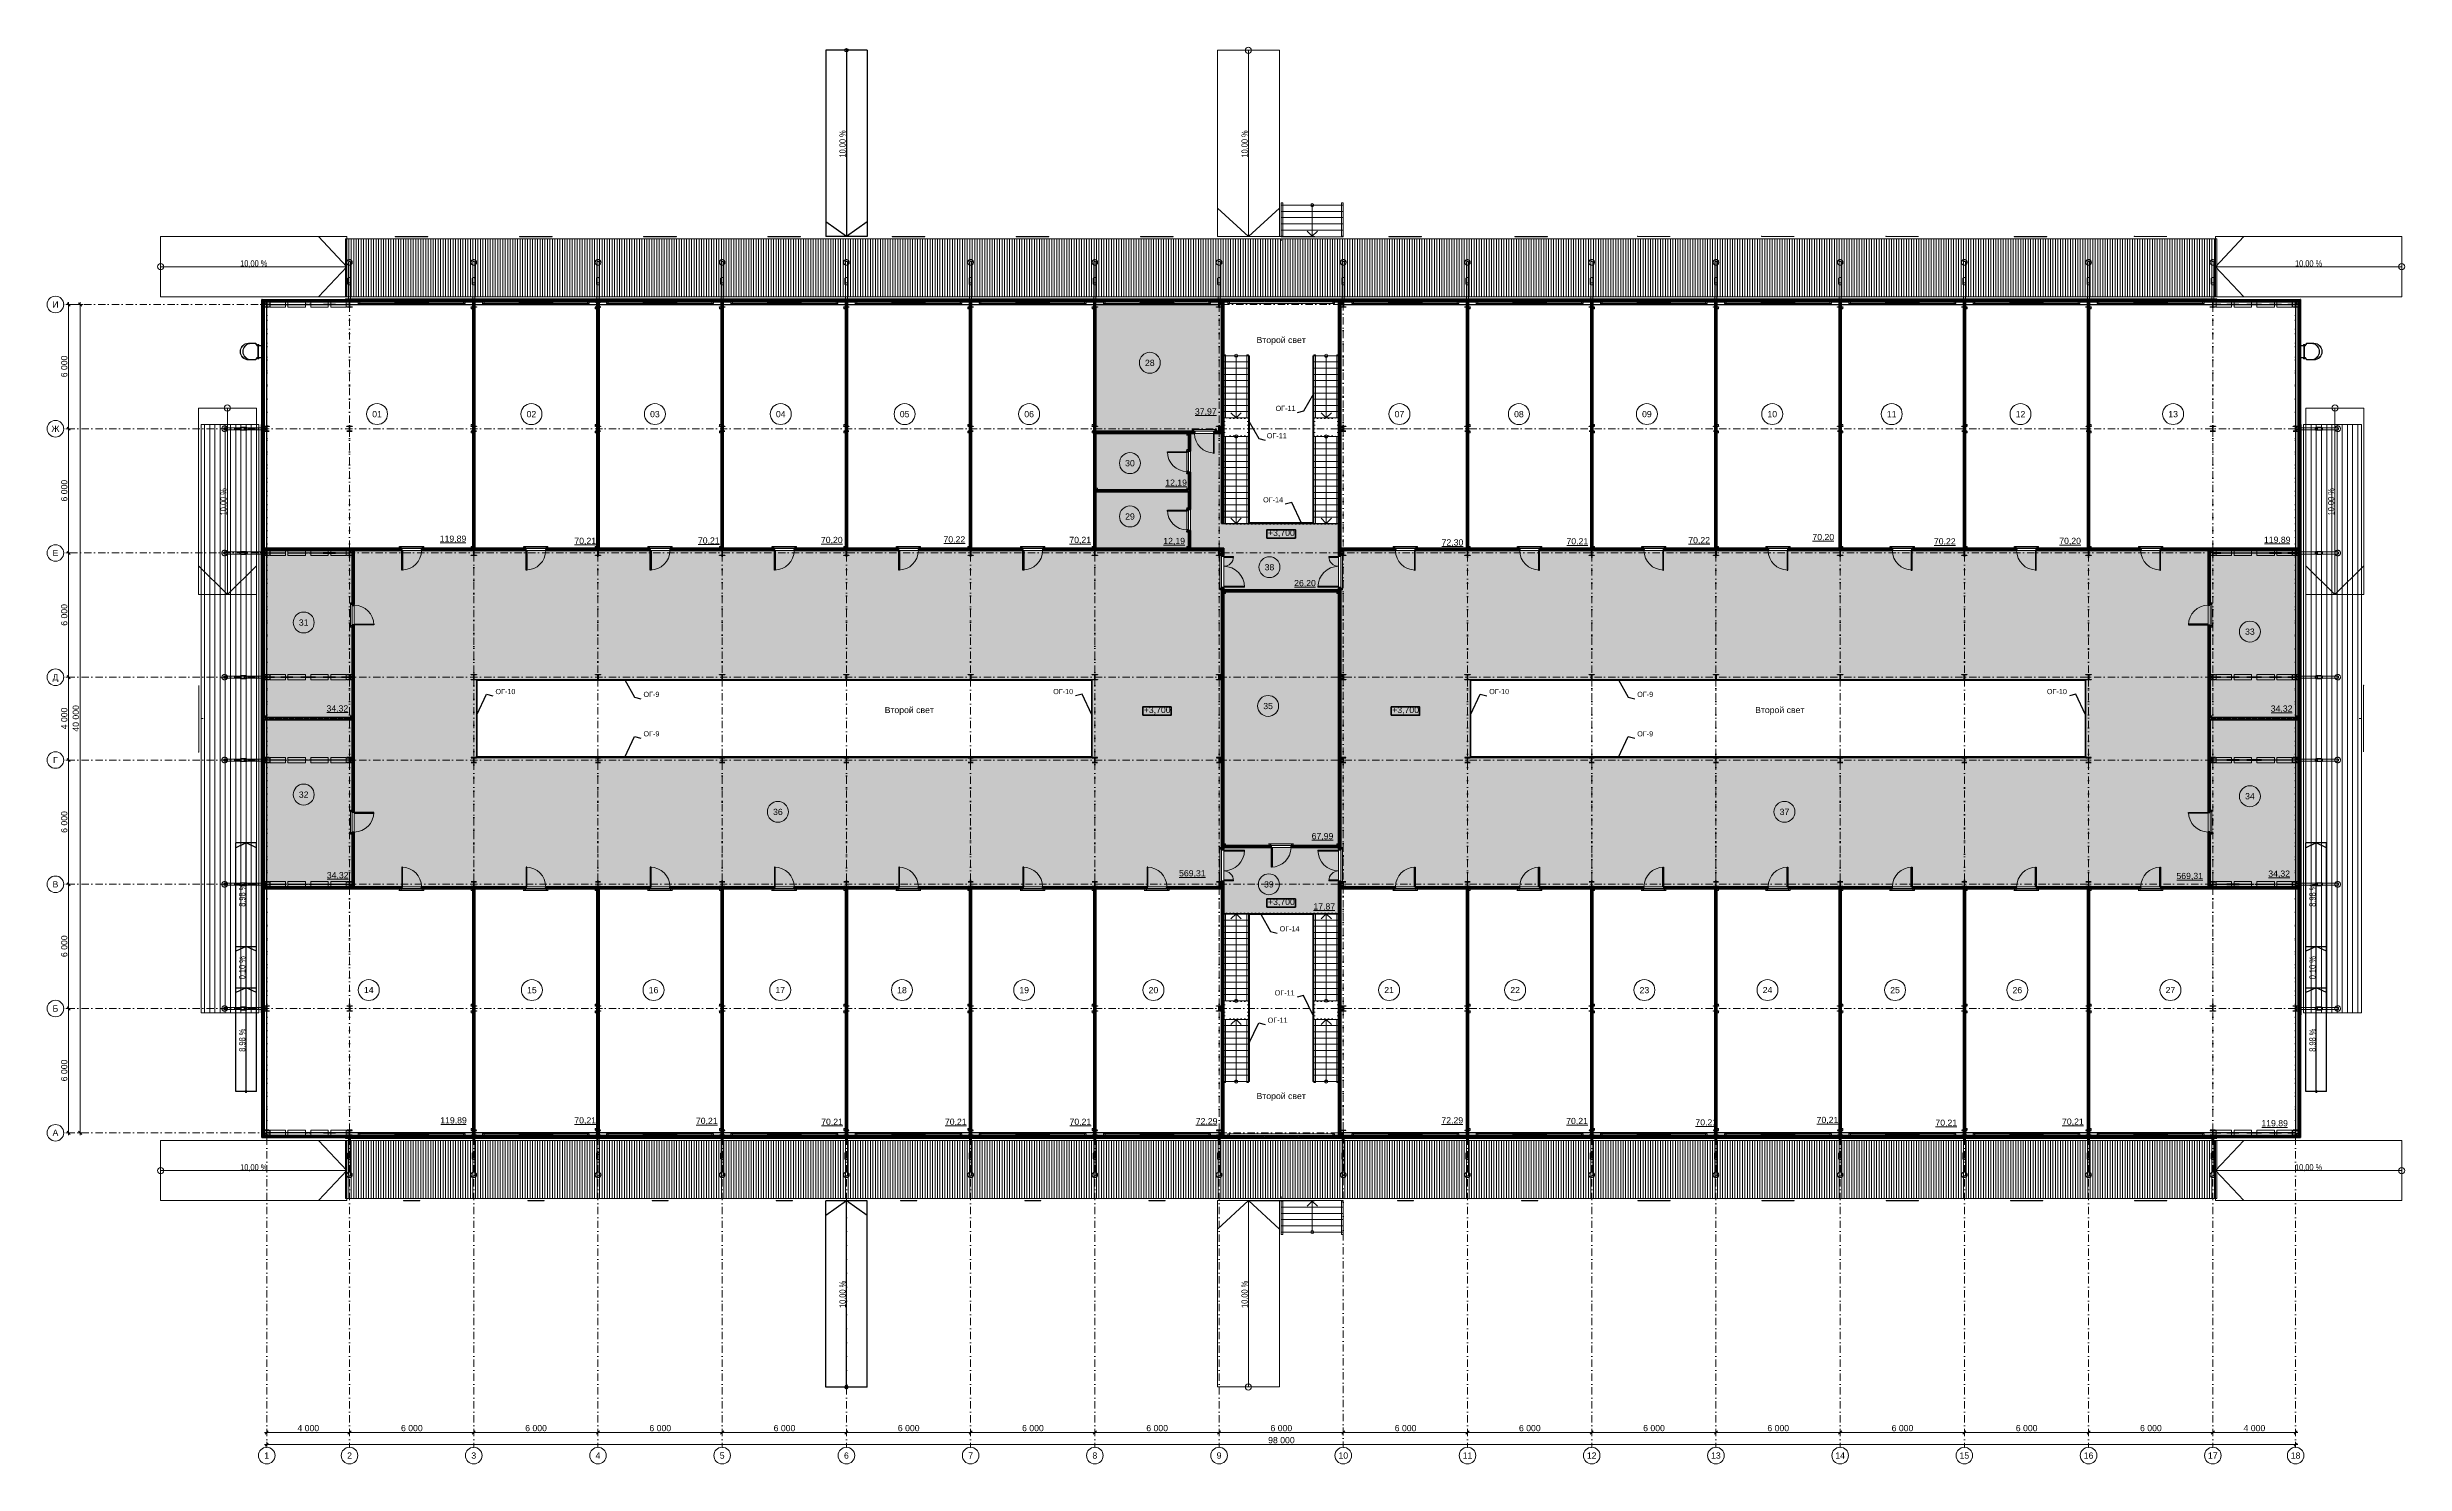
# Model space of a CAD drawing. Header units: millimetres. Extents: x -10605 to 103276, y -15987 to 52426.
import ezdxf
from ezdxf.enums import TextEntityAlignment as Align

# ---------------------------------------------------------------- set-up
doc = ezdxf.new("R2010")
doc.units = ezdxf.units.MM
doc.header["$MEASUREMENT"] = 0
for name, pattern in [('Dot & Dashed', [670.277762, 352.777767, -176.388884, 0, -141.111112]), ('Крупный пунктир', [634.99999, 0, -634.99999]), ('Пунктирная', [176.388884, 0, -176.388884])]:
    doc.linetypes.add(name, pattern=pattern)
for name, color, linetype, lineweight in [('0_Ном._пера__200', 7, 'Continuous', 0), ('0_Ном._пера__98', 7, 'Continuous', 25), ('Двери Archicad_Ном._пера__200', 7, 'Continuous', 0), ('Двери Archicad_Ном._пера__3', 7, 'Continuous', 0), ('Двери Archicad_Ном._пера__97', 7, 'Continuous', 35), ('Двери Archicad_Ном._пера__98', 7, 'Continuous', 25), ('Зоны_Ном._пера__38', 171, 'Continuous', 20), ('Зоны_Ном._пера__87', 154, 'Continuous', 0), ('Лестницы_Ном._пера__100', 7, 'Continuous', 9), ('Лестницы_Ном._пера__200', 7, 'Continuous', 0), ('Лестницы_Ном._пера__91', 255, 'Continuous', 0), ('Лестницы_Ном._пера__98', 7, 'Continuous', 25), ('Лестницы_Ном._пера__99', 7, 'Continuous', 15), ('Металлический каркас здания_Ном._пера__100', 7, 'Continuous', 9), ('Металлический каркас здания_Ном._пера__200', 7, 'Continuous', 0), ('Металлический каркас здания_Ном._пера__98', 7, 'Continuous', 25), ('Металлический каркас здания_Ном._пера__99', 7, 'Continuous', 15), ('Окна Archicad_Ном._пера__100', 7, 'Continuous', 9), ('Окна Archicad_Ном._пера__3', 7, 'Continuous', 0), ('Окна Archicad_Ном._пера__97', 7, 'Continuous', 35), ('Оси_Ном._пера__200', 7, 'Continuous', 0), ('Оси_Ном._пера__97', 7, 'Continuous', 35), ('Оси_Ном._пера__99', 7, 'Continuous', 15), ('Отделочный_маркеры отделки_Ном._пера__200', 7, 'Continuous', 0), ('Паспорта Зон Archicad_Ном._пера__100', 7, 'Continuous', 9), ('Стены _Ном._пера__200', 7, 'Continuous', 0), ('Стены _Ном._пера__97', 7, 'Continuous', 35), ('Стены _Ном._пера__98', 7, 'Continuous', 25), ('Стены _Ном._пера__99', 7, 'Continuous', 15), ('Фасадные панели_Ном._пера__200', 7, 'Continuous', 0), ('Фасадные панели_Ном._пера__97', 7, 'Continuous', 35)]:
    doc.layers.add(name, color=color, linetype=linetype, lineweight=lineweight)
for name, color, linetype, lineweight, true_color in [('0_Ном._пера__92', 7, 'Continuous', 20, 0xc2e9e9e9), ('Зоны_Ном._пера__121', 7, 'Continuous', 35, 0xc2deab72), ('Зоны_Ном._пера__2', 7, 'Continuous', 0, 0xc2747474), ('Зоны_Ном._пера__6', 7, 'Continuous', 13, 0xc23fa3ff), ('Лестницы_Ном._пера__71', 7, 'Continuous', 13, 0xc2331900), ('Стены _Ном._пера__94', 7, 'Continuous', 5, 0xc29f9f9f)]:
    doc.layers.add(name, color=color, linetype=linetype, lineweight=lineweight, true_color=true_color)
for name, color, linetype in [('Двери Archicad', 7, 'Continuous'), ('Зоны', 7, 'Continuous'), ('Лестницы', 7, 'Continuous'), ('Металлический каркас здания', 7, 'Continuous'), ('Окна Archicad', 7, 'Continuous'), ('Оси', 7, 'Continuous'), ('Стены', 7, 'Continuous'), ('Фасадные панели', 7, 'Continuous')]:
    doc.layers.add(name, color=color, linetype=linetype)
doc.styles.add('РЎР“Р•РќР•Р\xa0РР\xa0_РЎРўРР›Р¬_1', font='arial.ttf')
doc.styles.add('РЎР“Р•РќР•Р\xa0РР\xa0_РЎРўРР›Р¬_2', font='ARIALN.TTF')
doc.dimstyles.new('СГЕНЕРИР_СТИЛЬ__1', dxfattribs={"dimtxt": 0.18, "dimasz": 91.2, "dimexe": 0.18, "dimexo": 0.0625, "dimgap": 0.09, "dimtad": 0, "dimtih": 1, "dimtoh": 1, "dimdec": 4, "dimzin": 0, "dimdsep": 46, "dimcen": 0.09, "dimadec": 0, "dimazin": 0, "dimtfac": 1, "dimtdec": 4, "dimtmove": 0, "dimatfit": 3, "dimldrblk": 'ARROWHEAD_11', "dimfxl": 1, "dimtolj": 1, "dimtzin": 0, "dimarcsym": 0})
doc.dimstyles.new('СГЕНЕРИР_СТИЛЬ__2', dxfattribs={"dimtxt": 300, "dimasz": 142.5, "dimexe": 0.18, "dimexo": 0.0625, "dimgap": 0.09, "dimtad": 1, "dimtih": 1, "dimtoh": 1, "dimdec": 4, "dimzin": 0, "dimdsep": 46, "dimtxsty": 'РЎР“Р•РќР•Р\xa0РР\xa0_РЎРўРР›Р¬_1', "dimblk": 'ARROWHEAD_6', "dimblk1": 'ARROWHEAD_6', "dimblk2": 'ARROWHEAD_6', "dimcen": 0.09, "dimse1": 1, "dimse2": 1, "dimadec": 0, "dimazin": 0, "dimtfac": 1, "dimtdec": 4, "dimtmove": 0, "dimatfit": 3, "dimfxl": 1, "dimtolj": 1, "dimtzin": 0, "dimarcsym": 0})
doc.dimstyles.new('СГЕНЕРИР_СТИЛЬ__3', dxfattribs={"dimtxt": 300, "dimasz": 142.5, "dimexe": 0.18, "dimexo": 0.0625, "dimgap": 0.09, "dimtad": 1, "dimdec": 4, "dimzin": 0, "dimdsep": 46, "dimtxsty": 'РЎР“Р•РќР•Р\xa0РР\xa0_РЎРўРР›Р¬_1', "dimblk": 'ARROWHEAD_6', "dimblk1": 'ARROWHEAD_6', "dimblk2": 'ARROWHEAD_6', "dimcen": 0.09, "dimse1": 1, "dimse2": 1, "dimadec": 0, "dimazin": 0, "dimtfac": 1, "dimtdec": 4, "dimtmove": 0, "dimatfit": 3, "dimfxl": 1, "dimtolj": 1, "dimtzin": 0, "dimarcsym": 0})
pattern_1 = [(60, (0, 0), (-43.30127, 25), []), (120, (0, 0), (43.30127, 25), [])]
pattern_2 = [(90, (0, 0), (-60, 0), [])]

msp = doc.modelspace()

# ---------------------------------------------------------------- texts
at = {"layer": '0_Ном._пера__200', "color": 7, "linetype": 'Continuous', "lineweight": 0, "char_height": 300, "attachment_point": 2, "style": 'РЎР“Р•РќР•Р\xa0РР\xa0_РЎРўРР›Р¬_1'}
for insert in [(49000.00007, 38437.43047), (31036.44952, 20567.26886), (73082.78962, 20567.26886), (49000.00007, 1926.64718)]:
    msp.add_mtext('\\A1;{\\pqc;\\fArial|b0|i0|c204|p0;\\W1.000000;Второй свет}', dxfattribs=dict(at, insert=insert))
at = {"layer": 'Отделочный_маркеры отделки_Ном._пера__200', "color": 7, "linetype": 'Continuous', "lineweight": 0, "char_height": 250, "style": 'РЎР“Р•РќР•Р\xa0РР\xa0_РЎРўРР›Р¬_1'}
for s, insert, attachment_point in [('\\A1;{\\pql;\\fArial|b0|i0|c204|p0;\\W1.000000;ОГ-1\\fArial|b0|i0|c204|p0;\\W1.000000;1}', (48729.88601, 34853.50523), 7), ('\\A1;{\\pqr;\\fArial|b0|i0|c204|p0;\\W1.000000;ОГ-1\\fArial|b0|i0|c204|p0;\\W1.000000;1}', (49270.11414, 33533.29412), 9), ('\\A1;{\\pql;\\fArial|b0|i0|c204|p0;\\W1.000000;ОГ-1\\fArial|b0|i0|c204|p0;\\W1.000000;4}', (48127.06295, 30439.90399), 7), ('\\A1;{\\pql;\\fArial|b0|i0|c204|p0;\\W1.000000;ОГ-\\fArial|b0|i0|c204|p0;\\W1.000000;10}', (11047.68021, 21180.10213), 7), ('\\A1;{\\pql;\\fArial|b0|i0|c204|p0;\\W1.000000;ОГ-\\fArial|b0|i0|c204|p0;\\W1.000000;9}', (18197.27271, 21043.15542), 7), ('\\A1;{\\pqr;\\fArial|b0|i0|c204|p0;\\W1.000000;ОГ-\\fArial|b0|i0|c204|p0;\\W1.000000;10}', (38952.29119, 21180.10213), 9), ('\\A1;{\\pql;\\fArial|b0|i0|c204|p0;\\W1.000000;ОГ-\\fArial|b0|i0|c204|p0;\\W1.000000;10}', (59047.70896, 21180.10213), 7), ('\\A1;{\\pql;\\fArial|b0|i0|c204|p0;\\W1.000000;ОГ-\\fArial|b0|i0|c204|p0;\\W1.000000;9}', (66197.30145, 21043.15542), 7), ('\\A1;{\\pqr;\\fArial|b0|i0|c204|p0;\\W1.000000;ОГ-\\fArial|b0|i0|c204|p0;\\W1.000000;10}', (86952.31993, 21180.10213), 9), ('\\A1;{\\pql;\\fArial|b0|i0|c204|p0;\\W1.000000;ОГ-\\fArial|b0|i0|c204|p0;\\W1.000000;9}', (18197.27271, 19139.94129), 7), ('\\A1;{\\pql;\\fArial|b0|i0|c204|p0;\\W1.000000;ОГ-\\fArial|b0|i0|c204|p0;\\W1.000000;9}', (66197.30145, 19139.94129), 7), ('\\A1;{\\pql;\\fArial|b0|i0|c204|p0;\\W1.000000;ОГ-1\\fArial|b0|i0|c204|p0;\\W1.000000;4}', (48925.05713, 9723.15623), 7), ('\\A1;{\\pqr;\\fArial|b0|i0|c204|p0;\\W1.000000;ОГ-1\\fArial|b0|i0|c204|p0;\\W1.000000;1}', (49652.31913, 6629.76536), 9), ('\\A1;{\\pql;\\fArial|b0|i0|c204|p0;\\W1.000000;ОГ-1\\fArial|b0|i0|c204|p0;\\W1.000000;1}', (48347.68102, 5309.55424), 7)]:
    msp.add_mtext(s, dxfattribs=dict(at, insert=insert, attachment_point=attachment_point))

# ---------------------------------------------------------------- blocks, each defined once
blk = doc.blocks.new('Перекрытие_1', base_point=(98125, 40125))
at = {"layer": '0_Ном._пера__200', "color": 7, "linetype": 'Continuous', "lineweight": 0, "flags": 128}
for points in [[(98125, 40125), (51875, 40125), (51875, 29425), (46123, 29425), (46123, 40125), (-125, 40125), (-125, -125), (46125, -125), (46125, 10575), (51875, 10575), (51875, -125), (98125, -125)], [(10125, 21875), (10125, 18125), (39875, 18125), (39875, 21875)], [(58125, 18125), (87875, 18125), (87875, 21875), (58125, 21875)]]:
    blk.add_lwpolyline(points, close=True, dxfattribs=at)
blk = doc.blocks.new('Стена_1', base_point=(51875, 40125))
at = {"layer": 'Стены', "linetype": 'Continuous', "lineweight": 0, "true_color": 0x000000}
h = blk.add_hatch(dxfattribs=at)
h.set_pattern_fill('Batt_Insulation__3_', color=18, style=0, pattern_type=2)
h.set_pattern_definition(pattern_1)
h.paths.add_polyline_path([(51775, 40125), (51775, 28225), (51875, 28225), (51875, 40125)])
at = {"layer": 'Стены _Ном._пера__97', "color": 7, "linetype": 'Continuous', "lineweight": 35, "flags": 128}
for points in [[(51775, 40125), (51775, 28225)], [(51875, 28225), (51875, 40125)]]:
    blk.add_lwpolyline(points, dxfattribs=at)
blk = doc.blocks.new('Стена_2', base_point=(46125, -125))
at = {"layer": 'Стены', "linetype": 'Continuous', "lineweight": 0, "true_color": 0x000000}
h = blk.add_hatch(dxfattribs=at)
h.set_pattern_fill('Batt_Insulation__3_', color=18, style=0, pattern_type=2)
h.set_pattern_definition(pattern_1)
h.paths.add_polyline_path([(46225, -125), (46225, 11775), (46125, 11775), (46125, -125)])
at = {"layer": 'Стены _Ном._пера__97', "color": 7, "linetype": 'Continuous', "lineweight": 35, "flags": 128}
for points in [[(46125, 11775), (46125, -125)], [(46225, -125), (46225, 11775)]]:
    blk.add_lwpolyline(points, dxfattribs=at)
blk = doc.blocks.new('Стена_3', base_point=(76000, 11775))
at = {"layer": 'Стены', "linetype": 'Continuous', "lineweight": 0, "true_color": 0x000000}
h = blk.add_hatch(dxfattribs=at)
h.set_pattern_fill('Batt_Insulation__3_', color=18, style=0, pattern_type=2)
h.set_pattern_definition(pattern_1)
h.paths.add_polyline_path([(75950, 11775), (75950, 6125), (76050, 6125), (76050, 11775)])
at = {"layer": 'Стены _Ном._пера__97', "color": 7, "linetype": 'Continuous', "lineweight": 35, "flags": 128}
for points in [[(75950, 11775), (75950, 6125)], [(76050, 6125), (76050, 11775)], [(75950, 6125), (76050, 6125)]]:
    blk.add_lwpolyline(points, dxfattribs=at)
blk = doc.blocks.new('Стена_4', base_point=(82000, 11775))
at = {"layer": 'Стены', "linetype": 'Continuous', "lineweight": 0, "true_color": 0x000000}
h = blk.add_hatch(dxfattribs=at)
h.set_pattern_fill('Batt_Insulation__3_', color=18, style=0, pattern_type=2)
h.set_pattern_definition(pattern_1)
h.paths.add_polyline_path([(81950, 11775), (81950, 6125), (82050, 6125), (82050, 11775)])
at = {"layer": 'Стены _Ном._пера__97', "color": 7, "linetype": 'Continuous', "lineweight": 35, "flags": 128}
for points in [[(81950, 11775), (81950, 6125)], [(82050, 6125), (82050, 11775)], [(81950, 6125), (82050, 6125)]]:
    blk.add_lwpolyline(points, dxfattribs=at)
blk = doc.blocks.new('Стена_5', base_point=(51875, 11775))
at = {"layer": 'Стены', "linetype": 'Continuous', "lineweight": 0, "true_color": 0x000000}
h = blk.add_hatch(dxfattribs=at)
h.set_pattern_fill('Batt_Insulation__3_', color=18, style=0, pattern_type=2)
h.set_pattern_definition(pattern_1)
h.paths.add_polyline_path([(51775, 11775), (51775, -125), (51875, -125), (51875, 11775)])
at = {"layer": 'Стены _Ном._пера__97', "color": 7, "linetype": 'Continuous', "lineweight": 35, "flags": 128}
for points in [[(51775, 11775), (51775, -125)], [(51875, -125), (51875, 11775)]]:
    blk.add_lwpolyline(points, dxfattribs=at)
blk = doc.blocks.new('Стена_6', base_point=(88000, 11775))
at = {"layer": 'Стены', "linetype": 'Continuous', "lineweight": 0, "true_color": 0x000000}
h = blk.add_hatch(dxfattribs=at)
h.set_pattern_fill('Batt_Insulation__3_', color=18, style=0, pattern_type=2)
h.set_pattern_definition(pattern_1)
h.paths.add_polyline_path([(87950, 11775), (87950, 6125), (88050, 6125), (88050, 11775)])
at = {"layer": 'Стены _Ном._пера__97', "color": 7, "linetype": 'Continuous', "lineweight": 35, "flags": 128}
for points in [[(87950, 11775), (87950, 6125)], [(88050, 6125), (88050, 11775)], [(87950, 6125), (88050, 6125)]]:
    blk.add_lwpolyline(points, dxfattribs=at)
blk = doc.blocks.new('Однопольная Дверь 27')
at = {"layer": 'Двери Archicad_Ном._пера__3', "color": 7, "linetype": 'Continuous', "lineweight": 0}
blk.add_arc((475, 0), 950, 90, 180, dxfattribs=at)
at = {"layer": 'Двери Archicad_Ном._пера__97', "color": 7, "linetype": 'Continuous', "lineweight": 35}
for p, q in [((-505, 0), (-505, -70)), ((-505, 0), (-505, -70)), ((505, 0), (505, -70)), ((505, 0), (505, -70)), ((-505, -70), (-505, -100)), ((505, -70), (505, -100))]:
    blk.add_line(p, q, dxfattribs=at)
at = {"layer": 'Двери Archicad_Ном._пера__98', "color": 7, "linetype": 'Continuous', "lineweight": 25}
for p, q in [((-475, 0), (-505, 0)), ((-505, 0), (-505, -70)), ((-475, -40), (-475, 0)), ((435, 0), (435, 950)), ((435, 950), (475, 950)), ((475, 0), (435, 0)), ((475, 950), (475, 0)), ((505, 0), (475, 0)), ((475, 0), (475, -40)), ((505, -70), (505, 0)), ((-505, -70), (-465, -70)), ((-465, -40), (-475, -40)), ((-465, -70), (-465, -40)), ((475, -40), (465, -40)), ((465, -40), (465, -70)), ((465, -70), (505, -70))]:
    blk.add_line(p, q, dxfattribs=at)
blk = doc.blocks.new('Стена_7', base_point=(93825, 28225))
at = {"layer": 'Стены', "linetype": 'Continuous', "lineweight": 0, "true_color": 0x000000}
h = blk.add_hatch(dxfattribs=at)
h.set_pattern_fill('Batt_Insulation__3_', color=18, style=0, pattern_type=2)
h.set_pattern_definition(pattern_1)
h.paths.add_polyline_path([(93875, 28125), (93775, 28125), (93775, 28115), (93875, 28115)])
h = blk.add_hatch(dxfattribs=at)
h.set_pattern_fill('Batt_Insulation__3_', color=18, style=0, pattern_type=2)
h.set_pattern_definition(pattern_1)
h.paths.add_polyline_path([(93875, 28115), (93775, 28115), (93775, 25505), (93875, 25505)])
h = blk.add_hatch(dxfattribs=at)
h.set_pattern_fill('Batt_Insulation__3_', color=18, style=0, pattern_type=2)
h.set_pattern_definition(pattern_1)
h.paths.add_polyline_path([(93775, 15505), (93875, 15505), (93875, 24495), (93775, 24495)])
h = blk.add_hatch(dxfattribs=at)
h.set_pattern_fill('Batt_Insulation__3_', color=18, style=0, pattern_type=2)
h.set_pattern_definition(pattern_1)
h.paths.add_polyline_path([(93775, 11875), (93875, 11875), (93875, 14495), (93775, 14495)])
at = {"layer": 'Стены _Ном._пера__97', "color": 7, "linetype": 'Continuous', "lineweight": 35}
for p, q in [((93775, 28115), (93875, 28115)), ((93775, 25505), (93845, 25505)), ((93845, 25505), (93875, 25505)), ((93775, 24495), (93845, 24495)), ((93845, 24495), (93875, 24495)), ((93775, 15505), (93845, 15505)), ((93845, 15505), (93875, 15505)), ((93775, 14495), (93845, 14495)), ((93845, 14495), (93875, 14495))]:
    blk.add_line(p, q, dxfattribs=at)
at = {"layer": 'Стены _Ном._пера__97', "color": 7, "linetype": 'Continuous', "lineweight": 35, "flags": 128}
for points in [[(93875, 28125), (93775, 28125)], [(93775, 28115), (93775, 25505)], [(93875, 25505), (93875, 28115)], [(93775, 24495), (93775, 15505)], [(93875, 20050), (93875, 24495)], [(93875, 15505), (93875, 19950)], [(93775, 14495), (93775, 11875)], [(93875, 11875), (93875, 14495)]]:
    blk.add_lwpolyline(points, dxfattribs=at)
at = {"layer": 'Двери Archicad', "color": 7, "linetype": 'Continuous', "lineweight": 50, "xscale": -1, "zscale": 1000, "rotation": 90}
blk.add_blockref('Однопольная Дверь 27', (93775, 25000), dxfattribs=at)
at = {"layer": 'Двери Archicad', "color": 7, "linetype": 'Continuous', "lineweight": 50, "zscale": 1000, "rotation": 90}
blk.add_blockref('Однопольная Дверь 27', (93775, 15000), dxfattribs=at)
blk = doc.blocks.new('Стена_8', base_point=(70000, 11775))
at = {"layer": 'Стены', "linetype": 'Continuous', "lineweight": 0, "true_color": 0x000000}
h = blk.add_hatch(dxfattribs=at)
h.set_pattern_fill('Batt_Insulation__3_', color=18, style=0, pattern_type=2)
h.set_pattern_definition(pattern_1)
h.paths.add_polyline_path([(69950, 11775), (69950, 6125), (70050, 6125), (70050, 11775)])
at = {"layer": 'Стены _Ном._пера__97', "color": 7, "linetype": 'Continuous', "lineweight": 35, "flags": 128}
for points in [[(69950, 11775), (69950, 6125)], [(70050, 6125), (70050, 11775)], [(69950, 6125), (70050, 6125)]]:
    blk.add_lwpolyline(points, dxfattribs=at)
blk = doc.blocks.new('Стена_9', base_point=(64000, 11775))
at = {"layer": 'Стены', "linetype": 'Continuous', "lineweight": 0, "true_color": 0x000000}
h = blk.add_hatch(dxfattribs=at)
h.set_pattern_fill('Batt_Insulation__3_', color=18, style=0, pattern_type=2)
h.set_pattern_definition(pattern_1)
h.paths.add_polyline_path([(63950, 11775), (63950, 6125), (64050, 6125), (64050, 11775)])
at = {"layer": 'Стены _Ном._пера__97', "color": 7, "linetype": 'Continuous', "lineweight": 35, "flags": 128}
for points in [[(63950, 11775), (63950, 6125)], [(64050, 6125), (64050, 11775)], [(63950, 6125), (64050, 6125)]]:
    blk.add_lwpolyline(points, dxfattribs=at)
blk = doc.blocks.new('Стена_10', base_point=(58000, 11775))
at = {"layer": 'Стены', "linetype": 'Continuous', "lineweight": 0, "true_color": 0x000000}
h = blk.add_hatch(dxfattribs=at)
h.set_pattern_fill('Batt_Insulation__3_', color=18, style=0, pattern_type=2)
h.set_pattern_definition(pattern_1)
h.paths.add_polyline_path([(57950, 11775), (57950, 6125), (58050, 6125), (58050, 11775)])
at = {"layer": 'Стены _Ном._пера__97', "color": 7, "linetype": 'Continuous', "lineweight": 35, "flags": 128}
for points in [[(57950, 11775), (57950, 6125)], [(58050, 6125), (58050, 11775)], [(57950, 6125), (58050, 6125)]]:
    blk.add_lwpolyline(points, dxfattribs=at)
blk = doc.blocks.new('Стена_11', base_point=(76000, 28125))
at = {"layer": 'Стены', "linetype": 'Continuous', "lineweight": 0, "true_color": 0x000000}
h = blk.add_hatch(dxfattribs=at)
h.set_pattern_fill('Batt_Insulation__3_', color=18, style=0, pattern_type=2)
h.set_pattern_definition(pattern_1)
h.paths.add_polyline_path([(76050, 28125), (76050, 33875), (75950, 33875), (75950, 28125)])
h = blk.add_hatch(dxfattribs=at)
h.set_pattern_fill('Batt_Insulation__3_', color=18, style=0, pattern_type=2)
h.set_pattern_definition(pattern_1)
h.paths.add_polyline_path([(76050, 28125), (75955, 28125), (75955, 28115), (76050, 28115)])
at = {"layer": 'Стены _Ном._пера__97', "color": 7, "linetype": 'Continuous', "lineweight": 35, "flags": 128}
for points in [[(76050, 33875), (75950, 33875)], [(75950, 33875), (75950, 28225)], [(76050, 28225), (76050, 33875)], [(75950, 28125), (76050, 28125)]]:
    blk.add_lwpolyline(points, dxfattribs=at)
blk = doc.blocks.new('Стена_12', base_point=(82000, 28125))
at = {"layer": 'Стены', "linetype": 'Continuous', "lineweight": 0, "true_color": 0x000000}
h = blk.add_hatch(dxfattribs=at)
h.set_pattern_fill('Batt_Insulation__3_', color=18, style=0, pattern_type=2)
h.set_pattern_definition(pattern_1)
h.paths.add_polyline_path([(82050, 28125), (82050, 33875), (81950, 33875), (81950, 28125)])
h = blk.add_hatch(dxfattribs=at)
h.set_pattern_fill('Batt_Insulation__3_', color=18, style=0, pattern_type=2)
h.set_pattern_definition(pattern_1)
h.paths.add_polyline_path([(82050, 28125), (81955, 28125), (81955, 28115), (82050, 28115)])
at = {"layer": 'Стены _Ном._пера__97', "color": 7, "linetype": 'Continuous', "lineweight": 35, "flags": 128}
for points in [[(82050, 33875), (81950, 33875)], [(81950, 33875), (81950, 28225)], [(82050, 28225), (82050, 33875)], [(81950, 28125), (82050, 28125)]]:
    blk.add_lwpolyline(points, dxfattribs=at)
blk = doc.blocks.new('Стена_13', base_point=(88000, 28125))
at = {"layer": 'Стены', "linetype": 'Continuous', "lineweight": 0, "true_color": 0x000000}
h = blk.add_hatch(dxfattribs=at)
h.set_pattern_fill('Batt_Insulation__3_', color=18, style=0, pattern_type=2)
h.set_pattern_definition(pattern_1)
h.paths.add_polyline_path([(88050, 28125), (88050, 33875), (87950, 33875), (87950, 28125)])
h = blk.add_hatch(dxfattribs=at)
h.set_pattern_fill('Batt_Insulation__3_', color=18, style=0, pattern_type=2)
h.set_pattern_definition(pattern_1)
h.paths.add_polyline_path([(88050, 28125), (87955, 28125), (87955, 28115), (88050, 28115)])
at = {"layer": 'Стены _Ном._пера__97', "color": 7, "linetype": 'Continuous', "lineweight": 35, "flags": 128}
for points in [[(88050, 33875), (87950, 33875)], [(87950, 33875), (87950, 28225)], [(88050, 28225), (88050, 33875)], [(87950, 28125), (88050, 28125)]]:
    blk.add_lwpolyline(points, dxfattribs=at)
blk = doc.blocks.new('Стена_14', base_point=(70000, 28125))
at = {"layer": 'Стены', "linetype": 'Continuous', "lineweight": 0, "true_color": 0x000000}
h = blk.add_hatch(dxfattribs=at)
h.set_pattern_fill('Batt_Insulation__3_', color=18, style=0, pattern_type=2)
h.set_pattern_definition(pattern_1)
h.paths.add_polyline_path([(70050, 28125), (70050, 33875), (69950, 33875), (69950, 28125)])
h = blk.add_hatch(dxfattribs=at)
h.set_pattern_fill('Batt_Insulation__3_', color=18, style=0, pattern_type=2)
h.set_pattern_definition(pattern_1)
h.paths.add_polyline_path([(70050, 28125), (69955, 28125), (69955, 28115), (70050, 28115)])
at = {"layer": 'Стены _Ном._пера__97', "color": 7, "linetype": 'Continuous', "lineweight": 35, "flags": 128}
for points in [[(70050, 33875), (69950, 33875)], [(69950, 33875), (69950, 28225)], [(70050, 28225), (70050, 33875)], [(69950, 28125), (70050, 28125)]]:
    blk.add_lwpolyline(points, dxfattribs=at)
blk = doc.blocks.new('Стена_15', base_point=(64000, 28125))
at = {"layer": 'Стены', "linetype": 'Continuous', "lineweight": 0, "true_color": 0x000000}
h = blk.add_hatch(dxfattribs=at)
h.set_pattern_fill('Batt_Insulation__3_', color=18, style=0, pattern_type=2)
h.set_pattern_definition(pattern_1)
h.paths.add_polyline_path([(64050, 28125), (64050, 33875), (63950, 33875), (63950, 28125)])
h = blk.add_hatch(dxfattribs=at)
h.set_pattern_fill('Batt_Insulation__3_', color=18, style=0, pattern_type=2)
h.set_pattern_definition(pattern_1)
h.paths.add_polyline_path([(64050, 28125), (63955, 28125), (63955, 28115), (64050, 28115)])
at = {"layer": 'Стены _Ном._пера__97', "color": 7, "linetype": 'Continuous', "lineweight": 35, "flags": 128}
for points in [[(64050, 33875), (63950, 33875)], [(63950, 33875), (63950, 28225)], [(64050, 28225), (64050, 33875)], [(63950, 28125), (64050, 28125)]]:
    blk.add_lwpolyline(points, dxfattribs=at)
blk = doc.blocks.new('Стена_16', base_point=(58000, 28125))
at = {"layer": 'Стены', "linetype": 'Continuous', "lineweight": 0, "true_color": 0x000000}
h = blk.add_hatch(dxfattribs=at)
h.set_pattern_fill('Batt_Insulation__3_', color=18, style=0, pattern_type=2)
h.set_pattern_definition(pattern_1)
h.paths.add_polyline_path([(58050, 28125), (58050, 33875), (57950, 33875), (57950, 28125)])
h = blk.add_hatch(dxfattribs=at)
h.set_pattern_fill('Batt_Insulation__3_', color=18, style=0, pattern_type=2)
h.set_pattern_definition(pattern_1)
h.paths.add_polyline_path([(58050, 28125), (57955, 28125), (57955, 28115), (58050, 28115)])
at = {"layer": 'Стены _Ном._пера__97', "color": 7, "linetype": 'Continuous', "lineweight": 35, "flags": 128}
for points in [[(58050, 33875), (57950, 33875)], [(57950, 33875), (57950, 28225)], [(58050, 28225), (58050, 33875)], [(57950, 28125), (58050, 28125)]]:
    blk.add_lwpolyline(points, dxfattribs=at)
blk = doc.blocks.new('Стена_17', base_point=(22000, 11775))
at = {"layer": 'Стены', "linetype": 'Continuous', "lineweight": 0, "true_color": 0x000000}
h = blk.add_hatch(dxfattribs=at)
h.set_pattern_fill('Batt_Insulation__3_', color=18, style=0, pattern_type=2)
h.set_pattern_definition(pattern_1)
h.paths.add_polyline_path([(21950, 11775), (21950, 6125), (22050, 6125), (22050, 11775)])
at = {"layer": 'Стены _Ном._пера__97', "color": 7, "linetype": 'Continuous', "lineweight": 35, "flags": 128}
for points in [[(21950, 11775), (21950, 6125)], [(22050, 6125), (22050, 11775)], [(21950, 6125), (22050, 6125)]]:
    blk.add_lwpolyline(points, dxfattribs=at)
blk = doc.blocks.new('Стена_18', base_point=(16000, 11775))
at = {"layer": 'Стены', "linetype": 'Continuous', "lineweight": 0, "true_color": 0x000000}
h = blk.add_hatch(dxfattribs=at)
h.set_pattern_fill('Batt_Insulation__3_', color=18, style=0, pattern_type=2)
h.set_pattern_definition(pattern_1)
h.paths.add_polyline_path([(15950, 11775), (15950, 6125), (16050, 6125), (16050, 11775)])
at = {"layer": 'Стены _Ном._пера__97', "color": 7, "linetype": 'Continuous', "lineweight": 35, "flags": 128}
for points in [[(15950, 11775), (15950, 6125)], [(16050, 6125), (16050, 11775)], [(15950, 6125), (16050, 6125)]]:
    blk.add_lwpolyline(points, dxfattribs=at)
blk = doc.blocks.new('Стена_19', base_point=(10000, 11775))
at = {"layer": 'Стены', "linetype": 'Continuous', "lineweight": 0, "true_color": 0x000000}
h = blk.add_hatch(dxfattribs=at)
h.set_pattern_fill('Batt_Insulation__3_', color=18, style=0, pattern_type=2)
h.set_pattern_definition(pattern_1)
h.paths.add_polyline_path([(9950, 11775), (9950, 6125), (10050, 6125), (10050, 11775)])
at = {"layer": 'Стены _Ном._пера__97', "color": 7, "linetype": 'Continuous', "lineweight": 35, "flags": 128}
for points in [[(9950, 11775), (9950, 6125)], [(10050, 6125), (10050, 11775)], [(9950, 6125), (10050, 6125)]]:
    blk.add_lwpolyline(points, dxfattribs=at)
blk = doc.blocks.new('Стена_20', base_point=(4175, 28225))
at = {"layer": 'Стены', "linetype": 'Continuous', "lineweight": 0, "true_color": 0x000000}
h = blk.add_hatch(dxfattribs=at)
h.set_pattern_fill('Batt_Insulation__3_', color=18, style=0, pattern_type=2)
h.set_pattern_definition(pattern_1)
h.paths.add_polyline_path([(4225, 28125), (4125, 28125), (4125, 28115), (4225, 28115)])
h = blk.add_hatch(dxfattribs=at)
h.set_pattern_fill('Batt_Insulation__3_', color=18, style=0, pattern_type=2)
h.set_pattern_definition(pattern_1)
h.paths.add_polyline_path([(4225, 28115), (4125, 28115), (4125, 25505), (4225, 25505)])
h = blk.add_hatch(dxfattribs=at)
h.set_pattern_fill('Batt_Insulation__3_', color=18, style=0, pattern_type=2)
h.set_pattern_definition(pattern_1)
h.paths.add_polyline_path([(4125, 15505), (4225, 15505), (4225, 24495), (4125, 24495)])
h = blk.add_hatch(dxfattribs=at)
h.set_pattern_fill('Batt_Insulation__3_', color=18, style=0, pattern_type=2)
h.set_pattern_definition(pattern_1)
h.paths.add_polyline_path([(4125, 11875), (4225, 11875), (4225, 14495), (4125, 14495)])
at = {"layer": 'Стены _Ном._пера__97', "color": 7, "linetype": 'Continuous', "lineweight": 35}
for p, q in [((4155, 25505), (4125, 25505)), ((4225, 25505), (4155, 25505)), ((4155, 24495), (4125, 24495)), ((4225, 24495), (4155, 24495)), ((4155, 15505), (4125, 15505)), ((4225, 15505), (4155, 15505)), ((4155, 14495), (4125, 14495)), ((4225, 14495), (4155, 14495))]:
    blk.add_line(p, q, dxfattribs=at)
at = {"layer": 'Стены _Ном._пера__97', "color": 7, "linetype": 'Continuous', "lineweight": 35, "flags": 128}
for points in [[(4225, 28125), (4125, 28125)], [(4125, 28115), (4125, 25505)], [(4225, 25505), (4225, 28115)], [(4125, 24495), (4125, 20050)], [(4225, 15505), (4225, 24495)], [(4125, 19950), (4125, 15505)], [(4125, 14495), (4125, 11875)], [(4225, 11875), (4225, 14495)]]:
    blk.add_lwpolyline(points, dxfattribs=at)
at = {"layer": 'Двери Archicad', "color": 7, "linetype": 'Continuous', "lineweight": 50, "zscale": 1000, "rotation": 270}
blk.add_blockref('Однопольная Дверь 27', (4225, 25000), dxfattribs=at)
at = {"layer": 'Двери Archicad', "color": 7, "linetype": 'Continuous', "lineweight": 50, "xscale": -1, "zscale": 1000, "rotation": 270}
blk.add_blockref('Однопольная Дверь 27', (4225, 15000), dxfattribs=at)
blk = doc.blocks.new('Стена_21', base_point=(28000, 11775))
at = {"layer": 'Стены', "linetype": 'Continuous', "lineweight": 0, "true_color": 0x000000}
h = blk.add_hatch(dxfattribs=at)
h.set_pattern_fill('Batt_Insulation__3_', color=18, style=0, pattern_type=2)
h.set_pattern_definition(pattern_1)
h.paths.add_polyline_path([(27950, 11775), (27950, 6125), (28050, 6125), (28050, 11775)])
at = {"layer": 'Стены _Ном._пера__97', "color": 7, "linetype": 'Continuous', "lineweight": 35, "flags": 128}
for points in [[(27950, 11775), (27950, 6125)], [(28050, 6125), (28050, 11775)], [(27950, 6125), (28050, 6125)]]:
    blk.add_lwpolyline(points, dxfattribs=at)
blk = doc.blocks.new('Стена_22', base_point=(34000, 11775))
at = {"layer": 'Стены', "linetype": 'Continuous', "lineweight": 0, "true_color": 0x000000}
h = blk.add_hatch(dxfattribs=at)
h.set_pattern_fill('Batt_Insulation__3_', color=18, style=0, pattern_type=2)
h.set_pattern_definition(pattern_1)
h.paths.add_polyline_path([(33950, 11775), (33950, 6125), (34050, 6125), (34050, 11775)])
at = {"layer": 'Стены _Ном._пера__97', "color": 7, "linetype": 'Continuous', "lineweight": 35, "flags": 128}
for points in [[(33950, 11775), (33950, 6125)], [(34050, 6125), (34050, 11775)], [(33950, 6125), (34050, 6125)]]:
    blk.add_lwpolyline(points, dxfattribs=at)
blk = doc.blocks.new('Стена_23', base_point=(40000, 11775))
at = {"layer": 'Стены', "linetype": 'Continuous', "lineweight": 0, "true_color": 0x000000}
h = blk.add_hatch(dxfattribs=at)
h.set_pattern_fill('Batt_Insulation__3_', color=18, style=0, pattern_type=2)
h.set_pattern_definition(pattern_1)
h.paths.add_polyline_path([(39950, 11775), (39950, 6125), (40050, 6125), (40050, 11775)])
at = {"layer": 'Стены _Ном._пера__97', "color": 7, "linetype": 'Continuous', "lineweight": 35, "flags": 128}
for points in [[(39950, 11775), (39950, 6125)], [(40050, 6125), (40050, 11775)], [(39950, 6125), (40050, 6125)]]:
    blk.add_lwpolyline(points, dxfattribs=at)
blk = doc.blocks.new('Стена_24', base_point=(22000, 28125))
at = {"layer": 'Стены', "linetype": 'Continuous', "lineweight": 0, "true_color": 0x000000}
h = blk.add_hatch(dxfattribs=at)
h.set_pattern_fill('Batt_Insulation__3_', color=18, style=0, pattern_type=2)
h.set_pattern_definition(pattern_1)
h.paths.add_polyline_path([(22050, 28125), (22050, 33875), (21950, 33875), (21950, 28125)])
h = blk.add_hatch(dxfattribs=at)
h.set_pattern_fill('Batt_Insulation__3_', color=18, style=0, pattern_type=2)
h.set_pattern_definition(pattern_1)
h.paths.add_polyline_path([(21950, 28115), (22045, 28115), (22045, 28125), (21950, 28125)])
at = {"layer": 'Стены _Ном._пера__97', "color": 7, "linetype": 'Continuous', "lineweight": 35, "flags": 128}
for points in [[(22050, 33875), (21950, 33875)], [(21950, 33875), (21950, 28225)], [(22050, 28225), (22050, 33875)], [(21950, 28125), (22050, 28125)]]:
    blk.add_lwpolyline(points, dxfattribs=at)
blk = doc.blocks.new('Стена_25', base_point=(16000, 28125))
at = {"layer": 'Стены', "linetype": 'Continuous', "lineweight": 0, "true_color": 0x000000}
h = blk.add_hatch(dxfattribs=at)
h.set_pattern_fill('Batt_Insulation__3_', color=18, style=0, pattern_type=2)
h.set_pattern_definition(pattern_1)
h.paths.add_polyline_path([(16050, 28125), (16050, 33875), (15950, 33875), (15950, 28125)])
h = blk.add_hatch(dxfattribs=at)
h.set_pattern_fill('Batt_Insulation__3_', color=18, style=0, pattern_type=2)
h.set_pattern_definition(pattern_1)
h.paths.add_polyline_path([(15950, 28115), (16045, 28115), (16045, 28125), (15950, 28125)])
at = {"layer": 'Стены _Ном._пера__97', "color": 7, "linetype": 'Continuous', "lineweight": 35, "flags": 128}
for points in [[(16050, 33875), (15950, 33875)], [(15950, 33875), (15950, 28225)], [(16050, 28225), (16050, 33875)], [(15950, 28125), (16050, 28125)]]:
    blk.add_lwpolyline(points, dxfattribs=at)
blk = doc.blocks.new('Стена_26', base_point=(10000, 28125))
at = {"layer": 'Стены', "linetype": 'Continuous', "lineweight": 0, "true_color": 0x000000}
h = blk.add_hatch(dxfattribs=at)
h.set_pattern_fill('Batt_Insulation__3_', color=18, style=0, pattern_type=2)
h.set_pattern_definition(pattern_1)
h.paths.add_polyline_path([(10050, 28125), (10050, 33875), (9950, 33875), (9950, 28125)])
h = blk.add_hatch(dxfattribs=at)
h.set_pattern_fill('Batt_Insulation__3_', color=18, style=0, pattern_type=2)
h.set_pattern_definition(pattern_1)
h.paths.add_polyline_path([(9950, 28115), (10045, 28115), (10045, 28125), (9950, 28125)])
at = {"layer": 'Стены _Ном._пера__97', "color": 7, "linetype": 'Continuous', "lineweight": 35, "flags": 128}
for points in [[(10050, 33875), (9950, 33875)], [(9950, 33875), (9950, 28225)], [(10050, 28225), (10050, 33875)], [(9950, 28125), (10050, 28125)]]:
    blk.add_lwpolyline(points, dxfattribs=at)
blk = doc.blocks.new('Стена_27', base_point=(28000, 28125))
at = {"layer": 'Стены', "linetype": 'Continuous', "lineweight": 0, "true_color": 0x000000}
h = blk.add_hatch(dxfattribs=at)
h.set_pattern_fill('Batt_Insulation__3_', color=18, style=0, pattern_type=2)
h.set_pattern_definition(pattern_1)
h.paths.add_polyline_path([(28050, 28125), (28050, 33875), (27950, 33875), (27950, 28125)])
h = blk.add_hatch(dxfattribs=at)
h.set_pattern_fill('Batt_Insulation__3_', color=18, style=0, pattern_type=2)
h.set_pattern_definition(pattern_1)
h.paths.add_polyline_path([(27950, 28115), (28045, 28115), (28045, 28125), (27950, 28125)])
at = {"layer": 'Стены _Ном._пера__97', "color": 7, "linetype": 'Continuous', "lineweight": 35, "flags": 128}
for points in [[(28050, 33875), (27950, 33875)], [(27950, 33875), (27950, 28225)], [(28050, 28225), (28050, 33875)], [(27950, 28125), (28050, 28125)]]:
    blk.add_lwpolyline(points, dxfattribs=at)
blk = doc.blocks.new('Стена_28', base_point=(34000, 28125))
at = {"layer": 'Стены', "linetype": 'Continuous', "lineweight": 0, "true_color": 0x000000}
h = blk.add_hatch(dxfattribs=at)
h.set_pattern_fill('Batt_Insulation__3_', color=18, style=0, pattern_type=2)
h.set_pattern_definition(pattern_1)
h.paths.add_polyline_path([(34050, 28125), (34050, 33875), (33950, 33875), (33950, 28125)])
h = blk.add_hatch(dxfattribs=at)
h.set_pattern_fill('Batt_Insulation__3_', color=18, style=0, pattern_type=2)
h.set_pattern_definition(pattern_1)
h.paths.add_polyline_path([(33950, 28115), (34045, 28115), (34045, 28125), (33950, 28125)])
at = {"layer": 'Стены _Ном._пера__97', "color": 7, "linetype": 'Continuous', "lineweight": 35, "flags": 128}
for points in [[(34050, 33875), (33950, 33875)], [(33950, 33875), (33950, 28225)], [(34050, 28225), (34050, 33875)], [(33950, 28125), (34050, 28125)]]:
    blk.add_lwpolyline(points, dxfattribs=at)
blk = doc.blocks.new('Стена_29', base_point=(40000, 28125))
at = {"layer": 'Стены', "linetype": 'Continuous', "lineweight": 0, "true_color": 0x000000}
h = blk.add_hatch(dxfattribs=at)
h.set_pattern_fill('Batt_Insulation__3_', color=18, style=0, pattern_type=2)
h.set_pattern_definition(pattern_1)
h.paths.add_polyline_path([(40050, 28125), (40050, 33875), (39950, 33875), (39950, 28125)])
h = blk.add_hatch(dxfattribs=at)
h.set_pattern_fill('Batt_Insulation__3_', color=18, style=0, pattern_type=2)
h.set_pattern_definition(pattern_1)
h.paths.add_polyline_path([(39950, 28115), (40045, 28115), (40045, 28125), (39950, 28125)])
at = {"layer": 'Стены _Ном._пера__97', "color": 7, "linetype": 'Continuous', "lineweight": 35, "flags": 128}
for points in [[(40050, 33875), (39950, 33875)], [(39950, 33875), (39950, 28225)], [(40050, 28225), (40050, 33875)], [(39950, 28125), (40050, 28125)]]:
    blk.add_lwpolyline(points, dxfattribs=at)
blk = doc.blocks.new('Стена_30', base_point=(46125, 29425))
at = {"layer": 'Стены', "linetype": 'Continuous', "lineweight": 0, "true_color": 0x000000}
h = blk.add_hatch(dxfattribs=at)
h.set_pattern_fill('Batt_Insulation__3_', color=18, style=0, pattern_type=2)
h.set_pattern_definition(pattern_1)
h.paths.add_polyline_path([(46225, 33885), (46225, 40125), (46125, 40125), (46125, 33885)])
h = blk.add_hatch(dxfattribs=at)
h.set_pattern_fill('Batt_Insulation__3_', color=18, style=0, pattern_type=2)
h.set_pattern_definition(pattern_1)
h.paths.add_polyline_path([(46125, 33875), (46125, 29425), (46225, 29425), (46225, 33875)])
at = {"layer": 'Стены _Ном._пера__97', "color": 7, "linetype": 'Continuous', "lineweight": 35, "flags": 128}
for points in [[(46125, 40125), (46125, 33885)], [(46225, 29425), (46225, 40125)], [(46125, 33775), (46125, 29425)], [(46125, 29425), (46225, 29425)]]:
    blk.add_lwpolyline(points, dxfattribs=at)
blk = doc.blocks.new('Стена_31', base_point=(10000, 5875))
at = {"layer": 'Стены', "linetype": 'Continuous', "lineweight": 0, "true_color": 0x000000}
h = blk.add_hatch(dxfattribs=at)
h.set_pattern_fill('Batt_Insulation__3_', color=18, style=0, pattern_type=2)
h.set_pattern_definition(pattern_1)
h.paths.add_polyline_path([(9950, 5875), (9950, 125), (10050, 125), (10050, 5875)])
at = {"layer": 'Стены _Ном._пера__97', "color": 7, "linetype": 'Continuous', "lineweight": 35, "flags": 128}
for points in [[(9950, 5875), (9950, 125)], [(10050, 5875), (9950, 5875)], [(10050, 125), (10050, 5875)], [(9950, 125), (10050, 125)]]:
    blk.add_lwpolyline(points, dxfattribs=at)
blk = doc.blocks.new('Стена_32', base_point=(16000, 5875))
at = {"layer": 'Стены', "linetype": 'Continuous', "lineweight": 0, "true_color": 0x000000}
h = blk.add_hatch(dxfattribs=at)
h.set_pattern_fill('Batt_Insulation__3_', color=18, style=0, pattern_type=2)
h.set_pattern_definition(pattern_1)
h.paths.add_polyline_path([(15950, 5875), (15950, 125), (16050, 125), (16050, 5875)])
at = {"layer": 'Стены _Ном._пера__97', "color": 7, "linetype": 'Continuous', "lineweight": 35, "flags": 128}
for points in [[(15950, 5875), (15950, 125)], [(16050, 5875), (15950, 5875)], [(16050, 125), (16050, 5875)], [(15950, 125), (16050, 125)]]:
    blk.add_lwpolyline(points, dxfattribs=at)
blk = doc.blocks.new('Стена_33', base_point=(22000, 5875))
at = {"layer": 'Стены', "linetype": 'Continuous', "lineweight": 0, "true_color": 0x000000}
h = blk.add_hatch(dxfattribs=at)
h.set_pattern_fill('Batt_Insulation__3_', color=18, style=0, pattern_type=2)
h.set_pattern_definition(pattern_1)
h.paths.add_polyline_path([(21950, 5875), (21950, 125), (22050, 125), (22050, 5875)])
at = {"layer": 'Стены _Ном._пера__97', "color": 7, "linetype": 'Continuous', "lineweight": 35, "flags": 128}
for points in [[(21950, 5875), (21950, 125)], [(22050, 5875), (21950, 5875)], [(22050, 125), (22050, 5875)], [(21950, 125), (22050, 125)]]:
    blk.add_lwpolyline(points, dxfattribs=at)
blk = doc.blocks.new('Стена_34', base_point=(28000, 5875))
at = {"layer": 'Стены', "linetype": 'Continuous', "lineweight": 0, "true_color": 0x000000}
h = blk.add_hatch(dxfattribs=at)
h.set_pattern_fill('Batt_Insulation__3_', color=18, style=0, pattern_type=2)
h.set_pattern_definition(pattern_1)
h.paths.add_polyline_path([(27950, 5875), (27950, 125), (28050, 125), (28050, 5875)])
at = {"layer": 'Стены _Ном._пера__97', "color": 7, "linetype": 'Continuous', "lineweight": 35, "flags": 128}
for points in [[(27950, 5875), (27950, 125)], [(28050, 5875), (27950, 5875)], [(28050, 125), (28050, 5875)], [(27950, 125), (28050, 125)]]:
    blk.add_lwpolyline(points, dxfattribs=at)
blk = doc.blocks.new('Стена_35', base_point=(34000, 5875))
at = {"layer": 'Стены', "linetype": 'Continuous', "lineweight": 0, "true_color": 0x000000}
h = blk.add_hatch(dxfattribs=at)
h.set_pattern_fill('Batt_Insulation__3_', color=18, style=0, pattern_type=2)
h.set_pattern_definition(pattern_1)
h.paths.add_polyline_path([(33950, 5875), (33950, 125), (34050, 125), (34050, 5875)])
at = {"layer": 'Стены _Ном._пера__97', "color": 7, "linetype": 'Continuous', "lineweight": 35, "flags": 128}
for points in [[(33950, 5875), (33950, 125)], [(34050, 5875), (33950, 5875)], [(34050, 125), (34050, 5875)], [(33950, 125), (34050, 125)]]:
    blk.add_lwpolyline(points, dxfattribs=at)
blk = doc.blocks.new('Стена_36', base_point=(40000, 5875))
at = {"layer": 'Стены', "linetype": 'Continuous', "lineweight": 0, "true_color": 0x000000}
h = blk.add_hatch(dxfattribs=at)
h.set_pattern_fill('Batt_Insulation__3_', color=18, style=0, pattern_type=2)
h.set_pattern_definition(pattern_1)
h.paths.add_polyline_path([(39950, 5875), (39950, 125), (40050, 125), (40050, 5875)])
at = {"layer": 'Стены _Ном._пера__97', "color": 7, "linetype": 'Continuous', "lineweight": 35, "flags": 128}
for points in [[(39950, 5875), (39950, 125)], [(40050, 5875), (39950, 5875)], [(40050, 125), (40050, 5875)], [(39950, 125), (40050, 125)]]:
    blk.add_lwpolyline(points, dxfattribs=at)
blk = doc.blocks.new('Стена_37', base_point=(58000, 5875))
at = {"layer": 'Стены', "linetype": 'Continuous', "lineweight": 0, "true_color": 0x000000}
h = blk.add_hatch(dxfattribs=at)
h.set_pattern_fill('Batt_Insulation__3_', color=18, style=0, pattern_type=2)
h.set_pattern_definition(pattern_1)
h.paths.add_polyline_path([(57950, 5875), (57950, 125), (58050, 125), (58050, 5875)])
at = {"layer": 'Стены _Ном._пера__97', "color": 7, "linetype": 'Continuous', "lineweight": 35, "flags": 128}
for points in [[(57950, 5875), (57950, 125)], [(58050, 5875), (57950, 5875)], [(58050, 125), (58050, 5875)], [(57950, 125), (58050, 125)]]:
    blk.add_lwpolyline(points, dxfattribs=at)
blk = doc.blocks.new('Стена_38', base_point=(64000, 5875))
at = {"layer": 'Стены', "linetype": 'Continuous', "lineweight": 0, "true_color": 0x000000}
h = blk.add_hatch(dxfattribs=at)
h.set_pattern_fill('Batt_Insulation__3_', color=18, style=0, pattern_type=2)
h.set_pattern_definition(pattern_1)
h.paths.add_polyline_path([(63950, 5875), (63950, 125), (64050, 125), (64050, 5875)])
at = {"layer": 'Стены _Ном._пера__97', "color": 7, "linetype": 'Continuous', "lineweight": 35, "flags": 128}
for points in [[(63950, 5875), (63950, 125)], [(64050, 5875), (63950, 5875)], [(64050, 125), (64050, 5875)], [(63950, 125), (64050, 125)]]:
    blk.add_lwpolyline(points, dxfattribs=at)
blk = doc.blocks.new('Стена_39', base_point=(70000, 5875))
at = {"layer": 'Стены', "linetype": 'Continuous', "lineweight": 0, "true_color": 0x000000}
h = blk.add_hatch(dxfattribs=at)
h.set_pattern_fill('Batt_Insulation__3_', color=18, style=0, pattern_type=2)
h.set_pattern_definition(pattern_1)
h.paths.add_polyline_path([(69950, 5875), (69950, 125), (70050, 125), (70050, 5875)])
at = {"layer": 'Стены _Ном._пера__97', "color": 7, "linetype": 'Continuous', "lineweight": 35, "flags": 128}
for points in [[(69950, 5875), (69950, 125)], [(70050, 5875), (69950, 5875)], [(70050, 125), (70050, 5875)], [(69950, 125), (70050, 125)]]:
    blk.add_lwpolyline(points, dxfattribs=at)
blk = doc.blocks.new('Стена_40', base_point=(76000, 5875))
at = {"layer": 'Стены', "linetype": 'Continuous', "lineweight": 0, "true_color": 0x000000}
h = blk.add_hatch(dxfattribs=at)
h.set_pattern_fill('Batt_Insulation__3_', color=18, style=0, pattern_type=2)
h.set_pattern_definition(pattern_1)
h.paths.add_polyline_path([(75950, 5875), (75950, 125), (76050, 125), (76050, 5875)])
at = {"layer": 'Стены _Ном._пера__97', "color": 7, "linetype": 'Continuous', "lineweight": 35, "flags": 128}
for points in [[(75950, 5875), (75950, 125)], [(76050, 5875), (75950, 5875)], [(76050, 125), (76050, 5875)], [(75950, 125), (76050, 125)]]:
    blk.add_lwpolyline(points, dxfattribs=at)
blk = doc.blocks.new('Стена_41', base_point=(82000, 5875))
at = {"layer": 'Стены', "linetype": 'Continuous', "lineweight": 0, "true_color": 0x000000}
h = blk.add_hatch(dxfattribs=at)
h.set_pattern_fill('Batt_Insulation__3_', color=18, style=0, pattern_type=2)
h.set_pattern_definition(pattern_1)
h.paths.add_polyline_path([(81950, 5875), (81950, 125), (82050, 125), (82050, 5875)])
at = {"layer": 'Стены _Ном._пера__97', "color": 7, "linetype": 'Continuous', "lineweight": 35, "flags": 128}
for points in [[(81950, 5875), (81950, 125)], [(82050, 5875), (81950, 5875)], [(82050, 125), (82050, 5875)], [(81950, 125), (82050, 125)]]:
    blk.add_lwpolyline(points, dxfattribs=at)
blk = doc.blocks.new('Стена_42', base_point=(88000, 5875))
at = {"layer": 'Стены', "linetype": 'Continuous', "lineweight": 0, "true_color": 0x000000}
h = blk.add_hatch(dxfattribs=at)
h.set_pattern_fill('Batt_Insulation__3_', color=18, style=0, pattern_type=2)
h.set_pattern_definition(pattern_1)
h.paths.add_polyline_path([(87950, 5875), (87950, 125), (88050, 125), (88050, 5875)])
at = {"layer": 'Стены _Ном._пера__97', "color": 7, "linetype": 'Continuous', "lineweight": 35, "flags": 128}
for points in [[(87950, 5875), (87950, 125)], [(88050, 5875), (87950, 5875)], [(88050, 125), (88050, 5875)], [(87950, 125), (88050, 125)]]:
    blk.add_lwpolyline(points, dxfattribs=at)
blk = doc.blocks.new('Стена_43', base_point=(76000, 34125))
at = {"layer": 'Стены', "linetype": 'Continuous', "lineweight": 0, "true_color": 0x000000}
h = blk.add_hatch(dxfattribs=at)
h.set_pattern_fill('Batt_Insulation__3_', color=18, style=0, pattern_type=2)
h.set_pattern_definition(pattern_1)
h.paths.add_polyline_path([(76050, 34125), (76050, 39875), (75950, 39875), (75950, 34125)])
at = {"layer": 'Стены _Ном._пера__97', "color": 7, "linetype": 'Continuous', "lineweight": 35, "flags": 128}
for points in [[(76050, 39875), (75950, 39875)], [(75950, 39875), (75950, 34125)], [(76050, 34125), (76050, 39875)], [(75950, 34125), (76050, 34125)]]:
    blk.add_lwpolyline(points, dxfattribs=at)
blk = doc.blocks.new('Стена_44', base_point=(82000, 34125))
at = {"layer": 'Стены', "linetype": 'Continuous', "lineweight": 0, "true_color": 0x000000}
h = blk.add_hatch(dxfattribs=at)
h.set_pattern_fill('Batt_Insulation__3_', color=18, style=0, pattern_type=2)
h.set_pattern_definition(pattern_1)
h.paths.add_polyline_path([(82050, 34125), (82050, 39875), (81950, 39875), (81950, 34125)])
at = {"layer": 'Стены _Ном._пера__97', "color": 7, "linetype": 'Continuous', "lineweight": 35, "flags": 128}
for points in [[(82050, 39875), (81950, 39875)], [(81950, 39875), (81950, 34125)], [(82050, 34125), (82050, 39875)], [(81950, 34125), (82050, 34125)]]:
    blk.add_lwpolyline(points, dxfattribs=at)
blk = doc.blocks.new('Стена_45', base_point=(58000, 34125))
at = {"layer": 'Стены', "linetype": 'Continuous', "lineweight": 0, "true_color": 0x000000}
h = blk.add_hatch(dxfattribs=at)
h.set_pattern_fill('Batt_Insulation__3_', color=18, style=0, pattern_type=2)
h.set_pattern_definition(pattern_1)
h.paths.add_polyline_path([(58050, 34125), (58050, 39875), (57950, 39875), (57950, 34125)])
at = {"layer": 'Стены _Ном._пера__97', "color": 7, "linetype": 'Continuous', "lineweight": 35, "flags": 128}
for points in [[(58050, 39875), (57950, 39875)], [(57950, 39875), (57950, 34125)], [(58050, 34125), (58050, 39875)], [(57950, 34125), (58050, 34125)]]:
    blk.add_lwpolyline(points, dxfattribs=at)
blk = doc.blocks.new('Стена_46', base_point=(64000, 34125))
at = {"layer": 'Стены', "linetype": 'Continuous', "lineweight": 0, "true_color": 0x000000}
h = blk.add_hatch(dxfattribs=at)
h.set_pattern_fill('Batt_Insulation__3_', color=18, style=0, pattern_type=2)
h.set_pattern_definition(pattern_1)
h.paths.add_polyline_path([(64050, 34125), (64050, 39875), (63950, 39875), (63950, 34125)])
at = {"layer": 'Стены _Ном._пера__97', "color": 7, "linetype": 'Continuous', "lineweight": 35, "flags": 128}
for points in [[(64050, 39875), (63950, 39875)], [(63950, 39875), (63950, 34125)], [(64050, 34125), (64050, 39875)], [(63950, 34125), (64050, 34125)]]:
    blk.add_lwpolyline(points, dxfattribs=at)
blk = doc.blocks.new('Стена_47', base_point=(70000, 34125))
at = {"layer": 'Стены', "linetype": 'Continuous', "lineweight": 0, "true_color": 0x000000}
h = blk.add_hatch(dxfattribs=at)
h.set_pattern_fill('Batt_Insulation__3_', color=18, style=0, pattern_type=2)
h.set_pattern_definition(pattern_1)
h.paths.add_polyline_path([(70050, 34125), (70050, 39875), (69950, 39875), (69950, 34125)])
at = {"layer": 'Стены _Ном._пера__97', "color": 7, "linetype": 'Continuous', "lineweight": 35, "flags": 128}
for points in [[(70050, 39875), (69950, 39875)], [(69950, 39875), (69950, 34125)], [(70050, 34125), (70050, 39875)], [(69950, 34125), (70050, 34125)]]:
    blk.add_lwpolyline(points, dxfattribs=at)
blk = doc.blocks.new('Стена_48', base_point=(88000, 34125))
at = {"layer": 'Стены', "linetype": 'Continuous', "lineweight": 0, "true_color": 0x000000}
h = blk.add_hatch(dxfattribs=at)
h.set_pattern_fill('Batt_Insulation__3_', color=18, style=0, pattern_type=2)
h.set_pattern_definition(pattern_1)
h.paths.add_polyline_path([(88050, 34125), (88050, 39875), (87950, 39875), (87950, 34125)])
at = {"layer": 'Стены _Ном._пера__97', "color": 7, "linetype": 'Continuous', "lineweight": 35, "flags": 128}
for points in [[(88050, 39875), (87950, 39875)], [(87950, 39875), (87950, 34125)], [(88050, 34125), (88050, 39875)], [(87950, 34125), (88050, 34125)]]:
    blk.add_lwpolyline(points, dxfattribs=at)
blk = doc.blocks.new('Стена_49', base_point=(22000, 34125))
at = {"layer": 'Стены', "linetype": 'Continuous', "lineweight": 0, "true_color": 0x000000}
h = blk.add_hatch(dxfattribs=at)
h.set_pattern_fill('Batt_Insulation__3_', color=18, style=0, pattern_type=2)
h.set_pattern_definition(pattern_1)
h.paths.add_polyline_path([(22050, 34125), (22050, 39875), (21950, 39875), (21950, 34125)])
at = {"layer": 'Стены _Ном._пера__97', "color": 7, "linetype": 'Continuous', "lineweight": 35, "flags": 128}
for points in [[(22050, 39875), (21950, 39875)], [(21950, 39875), (21950, 34125)], [(22050, 34125), (22050, 39875)], [(21950, 34125), (22050, 34125)]]:
    blk.add_lwpolyline(points, dxfattribs=at)
blk = doc.blocks.new('Стена_50', base_point=(40000, 34125))
at = {"layer": 'Стены', "linetype": 'Continuous', "lineweight": 0, "true_color": 0x000000}
h = blk.add_hatch(dxfattribs=at)
h.set_pattern_fill('Batt_Insulation__3_', color=18, style=0, pattern_type=2)
h.set_pattern_definition(pattern_1)
h.paths.add_polyline_path([(40050, 34125), (40050, 39875), (39950, 39875), (39950, 34125)])
at = {"layer": 'Стены _Ном._пера__97', "color": 7, "linetype": 'Continuous', "lineweight": 35, "flags": 128}
for points in [[(40050, 39875), (39950, 39875)], [(39950, 39875), (39950, 34125)], [(40050, 34125), (40050, 39875)], [(39950, 34125), (40050, 34125)]]:
    blk.add_lwpolyline(points, dxfattribs=at)
blk = doc.blocks.new('Стена_51', base_point=(34000, 34125))
at = {"layer": 'Стены', "linetype": 'Continuous', "lineweight": 0, "true_color": 0x000000}
h = blk.add_hatch(dxfattribs=at)
h.set_pattern_fill('Batt_Insulation__3_', color=18, style=0, pattern_type=2)
h.set_pattern_definition(pattern_1)
h.paths.add_polyline_path([(34050, 34125), (34050, 39875), (33950, 39875), (33950, 34125)])
at = {"layer": 'Стены _Ном._пера__97', "color": 7, "linetype": 'Continuous', "lineweight": 35, "flags": 128}
for points in [[(34050, 39875), (33950, 39875)], [(33950, 39875), (33950, 34125)], [(34050, 34125), (34050, 39875)], [(33950, 34125), (34050, 34125)]]:
    blk.add_lwpolyline(points, dxfattribs=at)
blk = doc.blocks.new('Стена_52', base_point=(28000, 34125))
at = {"layer": 'Стены', "linetype": 'Continuous', "lineweight": 0, "true_color": 0x000000}
h = blk.add_hatch(dxfattribs=at)
h.set_pattern_fill('Batt_Insulation__3_', color=18, style=0, pattern_type=2)
h.set_pattern_definition(pattern_1)
h.paths.add_polyline_path([(28050, 34125), (28050, 39875), (27950, 39875), (27950, 34125)])
at = {"layer": 'Стены _Ном._пера__97', "color": 7, "linetype": 'Continuous', "lineweight": 35, "flags": 128}
for points in [[(28050, 39875), (27950, 39875)], [(27950, 39875), (27950, 34125)], [(28050, 34125), (28050, 39875)], [(27950, 34125), (28050, 34125)]]:
    blk.add_lwpolyline(points, dxfattribs=at)
blk = doc.blocks.new('Стена_53', base_point=(10000, 34125))
at = {"layer": 'Стены', "linetype": 'Continuous', "lineweight": 0, "true_color": 0x000000}
h = blk.add_hatch(dxfattribs=at)
h.set_pattern_fill('Batt_Insulation__3_', color=18, style=0, pattern_type=2)
h.set_pattern_definition(pattern_1)
h.paths.add_polyline_path([(10050, 34125), (10050, 39875), (9950, 39875), (9950, 34125)])
at = {"layer": 'Стены _Ном._пера__97', "color": 7, "linetype": 'Continuous', "lineweight": 35, "flags": 128}
for points in [[(10050, 39875), (9950, 39875)], [(9950, 39875), (9950, 34125)], [(10050, 34125), (10050, 39875)], [(9950, 34125), (10050, 34125)]]:
    blk.add_lwpolyline(points, dxfattribs=at)
blk = doc.blocks.new('Стена_54', base_point=(16000, 34125))
at = {"layer": 'Стены', "linetype": 'Continuous', "lineweight": 0, "true_color": 0x000000}
h = blk.add_hatch(dxfattribs=at)
h.set_pattern_fill('Batt_Insulation__3_', color=18, style=0, pattern_type=2)
h.set_pattern_definition(pattern_1)
h.paths.add_polyline_path([(16050, 34125), (16050, 39875), (15950, 39875), (15950, 34125)])
at = {"layer": 'Стены _Ном._пера__97', "color": 7, "linetype": 'Continuous', "lineweight": 35, "flags": 128}
for points in [[(16050, 39875), (15950, 39875)], [(15950, 39875), (15950, 34125)], [(16050, 34125), (16050, 39875)], [(15950, 34125), (16050, 34125)]]:
    blk.add_lwpolyline(points, dxfattribs=at)
blk = doc.blocks.new('Лист Профилированный 27')
at = {"layer": 'Стены _Ном._пера__94', "linetype": 'Continuous', "lineweight": 5, "true_color": 0x9f9f9f}
h = blk.add_hatch(dxfattribs=at)
h.set_pattern_fill('Barabбs_tйglakц_бllу_dupla', color=253, style=0, pattern_type=2)
h.set_pattern_definition([(90, (0, 0), (-120, 0), [])])
h.paths.add_polyline_path([(0, 200), (0, 0), (90395, 0), (90395, 200), (90395, 2610), (90395, 2809), (0, 2809), (0, 2610)])
at = {"layer": 'Стены _Ном._пера__99', "color": 7, "linetype": 'Continuous', "lineweight": 15}
blk.add_line((45198, 0), (45198, 100), dxfattribs=at)
at = {"layer": 'Стены _Ном._пера__99', "color": 7, "linetype": 'Continuous', "lineweight": 15, "flags": 128}
blk.add_lwpolyline([(0, 200), (0, 0), (90395, 0), (90395, 200), (90395, 2610), (90395, 2809), (0, 2809), (0, 2610)], close=True, dxfattribs=at)
blk = doc.blocks.new('Конструктор Кровли 27')
at = {"layer": '0_Ном._пера__92', "color": 254, "linetype": 'Continuous', "lineweight": 20, "true_color": 0xe9e9e9, "flags": 128}
for points in [[(0, 46123), (0, 0), (40000, 0), (40000, 46125), (29425, 46125), (29425, 51875), (40000, 51875), (40000, 98000), (0, 98000), (0, 51875), (10575, 51875), (10575, 46123)], [(18125, 87875), (21875, 87875), (21875, 58125), (18125, 58125)], [(18125, 39875), (21875, 39875), (21875, 10125), (18125, 10125)]]:
    blk.add_lwpolyline(points, close=True, dxfattribs=at)
blk = doc.blocks.new('Колонна SHS ГК 27')
at = {"layer": 'Металлический каркас здания_Ном._пера__99', "linetype": 'Continuous', "lineweight": 0, "true_color": 0xffffff}
h = blk.add_hatch(dxfattribs=at)
h.set_pattern_fill('Barabбs_tйglakц_бllу', style=0, pattern_type=2)
h.set_pattern_definition(pattern_2)
h.paths.add_polyline_path([(-40, -40), (40, -40), (40, 40), (-40, 40)])
h.paths.add_polyline_path([(-36.4, -36.4), (-36.4, 36.4), (36.4, 36.4), (36.4, -36.4)], flags=0)
at = {"layer": 'Металлический каркас здания_Ном._пера__99', "color": 7, "linetype": 'Continuous', "lineweight": 15}
for p, q in [((40, 40), (-40, 40)), ((-40, 40), (-40, -40)), ((-36.4, -36.4), (-36.4, 36.4)), ((-36.4, 36.4), (36.4, 36.4)), ((36.4, 36.4), (36.4, -36.4)), ((40, -40), (40, 40)), ((-40, -40), (40, -40)), ((36.4, -36.4), (-36.4, -36.4))]:
    blk.add_line(p, q, dxfattribs=at)
blk = doc.blocks.new('Труба Квадратного Сечения ГК SHS 27')
at = {"layer": 'Металлический каркас здания_Ном._пера__99', "color": 7, "linetype": 'Continuous', "lineweight": 15}
for p, q in [((505, 40), (0, 40)), ((0, 40), (0, 0)), ((0, 0), (0, -40)), ((1010, 40), (505, 40)), ((1010, 0), (1010, 40)), ((1010, -40), (1010, 0)), ((0, -40), (505, -40)), ((505, -40), (1010, -40))]:
    blk.add_line(p, q, dxfattribs=at)
blk = doc.blocks.new('Труба Квадратного Сечения ГК SHS 27_2')
at = {"layer": 'Металлический каркас здания_Ном._пера__99', "color": 7, "linetype": 'Continuous', "lineweight": 15}
for p, q in [((785, 40), (0, 40)), ((0, 40), (0, 0)), ((0, 0), (0, -40)), ((1570, 40), (785, 40)), ((1570, 0), (1570, 40)), ((1570, -40), (1570, 0)), ((0, -40), (785, -40)), ((785, -40), (1570, -40))]:
    blk.add_line(p, q, dxfattribs=at)
blk = doc.blocks.new('Труба Квадратного Сечения ГК SHS 27_3')
at = {"layer": 'Металлический каркас здания_Ном._пера__99', "color": 7, "linetype": 'Continuous', "lineweight": 15}
for p, q in [((2500, 40), (0, 40)), ((0, 40), (0, 0)), ((0, 0), (0, -40)), ((5000, 40), (2500, 40)), ((5000, 0), (5000, 40)), ((5000, -40), (5000, 0)), ((0, -40), (2500, -40)), ((2500, -40), (5000, -40))]:
    blk.add_line(p, q, dxfattribs=at)
blk = doc.blocks.new('Швеллеp 8240-89 27')
at = {"layer": 'Металлический каркас здания_Ном._пера__200', "color": 7, "linetype": 'Пунктирная', "lineweight": 0}
blk.add_line((0, 0), (6000, 0), dxfattribs=at)
blk = doc.blocks.new('Швеллеp 8240-89 27_2')
at = {"layer": 'Металлический каркас здания_Ном._пера__200', "color": 7, "linetype": 'Пунктирная', "lineweight": 0}
blk.add_line((0, 0), (1200, 0), dxfattribs=at)
blk = doc.blocks.new('Швеллеp 8240-89 27_3')
at = {"layer": 'Металлический каркас здания_Ном._пера__200', "color": 7, "linetype": 'Пунктирная', "lineweight": 0}
blk.add_line((0, 0), (900, 0), dxfattribs=at)
blk = doc.blocks.new('Стена_55', base_point=(3803, 40236))
at = {"layer": 'Стены _Ном._пера__200', "color": 7, "linetype": 'Continuous', "lineweight": 0}
blk.add_line((3803, 40237), (94198, 40237), dxfattribs=at)
at = {"layer": 'Стены _Ном._пера__200', "color": 7, "linetype": 'Continuous', "lineweight": 0, "flags": 128}
for points in [[(94198, 40276), (3803, 40276)], [(3803, 40237), (3803, 40276)], [(3803, 40236), (3803, 40237)], [(3803, 40236), (94198, 40236)], [(94198, 40237), (94198, 40276)], [(94198, 40236), (94198, 40237)]]:
    blk.add_lwpolyline(points, dxfattribs=at)
blk = doc.blocks.new('Кладовая_01_1', base_point=(5026, 35021))
at = {"layer": 'Паспорта Зон Archicad_Ном._пера__100', "color": 7, "linetype": 'Continuous', "lineweight": 9}
blk.add_line((8385, 28489), (9612, 28489), dxfattribs=at)
for start, end in [(0, 180), (180, 0)]:
    blk.add_arc((5329, 34708), 506, start, end, dxfattribs=at)
at = {"layer": 'Паспорта Зон Archicad_Ном._пера__100', "color": 7, "lineweight": 9, "style": 'РЎР“Р•РќР•Р\xa0РР\xa0_РЎРўРР›Р¬_1'}
for tag, p in [('ROOM_NUMBER', (5329, 34706)), ('ROOM_AREA', (8998, 28689))]:
    blk.add_attdef(tag, text='', height=300, dxfattribs=at).set_placement(p, align=Align.MIDDLE_CENTER)
blk = doc.blocks.new('Кладовая_02_2', base_point=(12806, 34919))
at = {"layer": 'Паспорта Зон Archicad_Ном._пера__100', "color": 7, "linetype": 'Continuous', "lineweight": 9}
blk.add_line((14870, 28387), (15899, 28387), dxfattribs=at)
for start, end in [(0, 180), (180, 0)]:
    blk.add_arc((12785, 34708), 506, start, end, dxfattribs=at)
at = {"layer": 'Паспорта Зон Archicad_Ном._пера__100', "color": 7, "lineweight": 9, "style": 'РЎР“Р•РќР•Р\xa0РР\xa0_РЎРўРР›Р¬_1'}
for tag, p in [('ROOM_NUMBER', (12785, 34706)), ('ROOM_AREA', (15385, 28586))]:
    blk.add_attdef(tag, text='', height=300, dxfattribs=at).set_placement(p, align=Align.MIDDLE_CENTER)
blk = doc.blocks.new('Кладовая_03_3', base_point=(18903, 34807))
at = {"layer": 'Паспорта Зон Archicad_Ном._пера__100', "color": 7, "linetype": 'Continuous', "lineweight": 9}
blk.add_line((20838, 28404), (21867, 28404), dxfattribs=at)
for start, end in [(0, 180), (180, 0)]:
    blk.add_arc((18750, 34708), 506, start, end, dxfattribs=at)
at = {"layer": 'Паспорта Зон Archicad_Ном._пера__100', "color": 7, "lineweight": 9, "style": 'РЎР“Р•РќР•Р\xa0РР\xa0_РЎРўРР›Р¬_1'}
for tag, p in [('ROOM_NUMBER', (18750, 34706)), ('ROOM_AREA', (21353, 28604))]:
    blk.add_attdef(tag, text='', height=300, dxfattribs=at).set_placement(p, align=Align.MIDDLE_CENTER)
blk = doc.blocks.new('Кладовая_04_4', base_point=(24936, 34740))
at = {"layer": 'Паспорта Зон Archicad_Ном._пера__100', "color": 7, "linetype": 'Continuous', "lineweight": 9}
blk.add_line((26779, 28429), (27809, 28429), dxfattribs=at)
for start, end in [(0, 180), (180, 0)]:
    blk.add_arc((24828, 34708), 506, start, end, dxfattribs=at)
at = {"layer": 'Паспорта Зон Archicad_Ном._пера__100', "color": 7, "lineweight": 9, "style": 'РЎР“Р•РќР•Р\xa0РР\xa0_РЎРўРР›Р¬_1'}
for tag, p in [('ROOM_NUMBER', (24828, 34706)), ('ROOM_AREA', (27294, 28629))]:
    blk.add_attdef(tag, text='', height=300, dxfattribs=at).set_placement(p, align=Align.MIDDLE_CENTER)
blk = doc.blocks.new('Кладовая_05_5', base_point=(31104, 34830))
at = {"layer": 'Паспорта Зон Archicad_Ном._пера__100', "color": 7, "linetype": 'Continuous', "lineweight": 9}
blk.add_line((32700, 28457), (33729, 28457), dxfattribs=at)
for start, end in [(0, 180), (180, 0)]:
    blk.add_arc((30812, 34708), 506, start, end, dxfattribs=at)
at = {"layer": 'Паспорта Зон Archicad_Ном._пера__100', "color": 7, "lineweight": 9, "style": 'РЎР“Р•РќР•Р\xa0РР\xa0_РЎРўРР›Р¬_1'}
for tag, p in [('ROOM_NUMBER', (30812, 34706)), ('ROOM_AREA', (33214, 28657))]:
    blk.add_attdef(tag, text='', height=300, dxfattribs=at).set_placement(p, align=Align.MIDDLE_CENTER)
blk = doc.blocks.new('Кладовая_06_6', base_point=(36959, 34718))
at = {"layer": 'Паспорта Зон Archicad_Ном._пера__100', "color": 7, "linetype": 'Continuous', "lineweight": 9}
blk.add_line((38778, 28430), (39808, 28430), dxfattribs=at)
for start, end in [(0, 180), (180, 0)]:
    blk.add_arc((36826, 34708), 506, start, end, dxfattribs=at)
at = {"layer": 'Паспорта Зон Archicad_Ном._пера__100', "color": 7, "lineweight": 9, "style": 'РЎР“Р•РќР•Р\xa0РР\xa0_РЎРўРР›Р¬_1'}
for tag, p in [('ROOM_NUMBER', (36826, 34706)), ('ROOM_AREA', (39293, 28630))]:
    blk.add_attdef(tag, text='', height=300, dxfattribs=at).set_placement(p, align=Align.MIDDLE_CENTER)
blk = doc.blocks.new('Кладовая_07_7', base_point=(54844, 34842))
at = {"layer": 'Паспорта Зон Archicad_Ном._пера__100', "color": 7, "linetype": 'Continuous', "lineweight": 9}
blk.add_line((56758, 28310), (57788, 28310), dxfattribs=at)
for start, end in [(0, 180), (180, 0)]:
    blk.add_arc((54713, 34708), 506, start, end, dxfattribs=at)
at = {"layer": 'Паспорта Зон Archicad_Ном._пера__100', "color": 7, "lineweight": 9, "style": 'РЎР“Р•РќР•Р\xa0РР\xa0_РЎРўРР›Р¬_1'}
for tag, p in [('ROOM_NUMBER', (54713, 34706)), ('ROOM_AREA', (57273, 28510))]:
    blk.add_attdef(tag, text='', height=300, dxfattribs=at).set_placement(p, align=Align.MIDDLE_CENTER)
blk = doc.blocks.new('Кладовая_08_8', base_point=(60897, 34896))
at = {"layer": 'Паспорта Зон Archicad_Ном._пера__100', "color": 7, "linetype": 'Continuous', "lineweight": 9}
blk.add_line((62790, 28364), (63820, 28364), dxfattribs=at)
for start, end in [(0, 180), (180, 0)]:
    blk.add_arc((60483, 34708), 506, start, end, dxfattribs=at)
at = {"layer": 'Паспорта Зон Archicad_Ном._пера__100', "color": 7, "lineweight": 9, "style": 'РЎР“Р•РќР•Р\xa0РР\xa0_РЎРўРР›Р¬_1'}
for tag, p in [('ROOM_NUMBER', (60483, 34706)), ('ROOM_AREA', (63305, 28563))]:
    blk.add_attdef(tag, text='', height=300, dxfattribs=at).set_placement(p, align=Align.MIDDLE_CENTER)
blk = doc.blocks.new('Кладовая_09_9', base_point=(66931, 34815))
at = {"layer": 'Паспорта Зон Archicad_Ном._пера__100', "color": 7, "linetype": 'Continuous', "lineweight": 9}
blk.add_line((68675, 28418), (69705, 28418), dxfattribs=at)
for start, end in [(0, 180), (180, 0)]:
    blk.add_arc((66665, 34708), 506, start, end, dxfattribs=at)
at = {"layer": 'Паспорта Зон Archicad_Ном._пера__100', "color": 7, "lineweight": 9, "style": 'РЎР“Р•РќР•Р\xa0РР\xa0_РЎРўРР›Р¬_1'}
for tag, p in [('ROOM_NUMBER', (66665, 34706)), ('ROOM_AREA', (69190, 28617))]:
    blk.add_attdef(tag, text='', height=300, dxfattribs=at).set_placement(p, align=Align.MIDDLE_CENTER)
blk = doc.blocks.new('Кладовая_10_10', base_point=(73018, 34869))
at = {"layer": 'Паспорта Зон Archicad_Ном._пера__100', "color": 7, "linetype": 'Continuous', "lineweight": 9}
blk.add_line((74671, 28571), (75700, 28571), dxfattribs=at)
for start, end in [(0, 180), (180, 0)]:
    blk.add_arc((72720, 34708), 506, start, end, dxfattribs=at)
at = {"layer": 'Паспорта Зон Archicad_Ном._пера__100', "color": 7, "lineweight": 9, "style": 'РЎР“Р•РќР•Р\xa0РР\xa0_РЎРўРР›Р¬_1'}
for tag, p in [('ROOM_NUMBER', (72720, 34706)), ('ROOM_AREA', (75186, 28770))]:
    blk.add_attdef(tag, text='', height=300, dxfattribs=at).set_placement(p, align=Align.MIDDLE_CENTER)
blk = doc.blocks.new('Кладовая_11_11', base_point=(78917, 34896))
at = {"layer": 'Паспорта Зон Archicad_Ном._пера__100', "color": 7, "linetype": 'Continuous', "lineweight": 9}
blk.add_line((80537, 28364), (81566, 28364), dxfattribs=at)
for start, end in [(0, 180), (180, 0)]:
    blk.add_arc((78490, 34708), 506, start, end, dxfattribs=at)
at = {"layer": 'Паспорта Зон Archicad_Ном._пера__100', "color": 7, "lineweight": 9, "style": 'РЎР“Р•РќР•Р\xa0РР\xa0_РЎРўРР›Р¬_1'}
for tag, p in [('ROOM_NUMBER', (78490, 34708)), ('ROOM_AREA', (81052, 28563))]:
    blk.add_attdef(tag, text='', height=300, dxfattribs=at).set_placement(p, align=Align.MIDDLE_CENTER)
blk = doc.blocks.new('Кладовая_12_12', base_point=(85007, 34843))
at = {"layer": 'Паспорта Зон Archicad_Ном._пера__100', "color": 7, "linetype": 'Continuous', "lineweight": 9}
blk.add_line((86592, 28385), (87622, 28385), dxfattribs=at)
for start, end in [(0, 180), (180, 0)]:
    blk.add_arc((84712, 34708), 506, start, end, dxfattribs=at)
at = {"layer": 'Паспорта Зон Archicad_Ном._пера__100', "color": 7, "lineweight": 9, "style": 'РЎР“Р•РќР•Р\xa0РР\xa0_РЎРўРР›Р¬_1'}
for tag, p in [('ROOM_NUMBER', (84712, 34708)), ('ROOM_AREA', (87107, 28584))]:
    blk.add_attdef(tag, text='', height=300, dxfattribs=at).set_placement(p, align=Align.MIDDLE_CENTER)
blk = doc.blocks.new('Кладовая_13_13', base_point=(92645, 34680))
at = {"layer": 'Паспорта Зон Archicad_Ном._пера__100', "color": 7, "linetype": 'Continuous', "lineweight": 9}
blk.add_line((96498, 28437), (97726, 28437), dxfattribs=at)
for start, end in [(0, 180), (180, 0)]:
    blk.add_arc((92084, 34708), 506, start, end, dxfattribs=at)
at = {"layer": 'Паспорта Зон Archicad_Ном._пера__100', "color": 7, "lineweight": 9, "style": 'РЎР“Р•РќР•Р\xa0РР\xa0_РЎРўРР›Р¬_1'}
for tag, p in [('ROOM_NUMBER', (92084, 34706)), ('ROOM_AREA', (97112, 28637))]:
    blk.add_attdef(tag, text='', height=300, dxfattribs=at).set_placement(p, align=Align.MIDDLE_CENTER)
blk = doc.blocks.new('Кладовая_14_14', base_point=(4930, 7068))
at = {"layer": 'Паспорта Зон Archicad_Ном._пера__100', "color": 7, "linetype": 'Continuous', "lineweight": 9}
blk.add_line((8409, 402), (9637, 402), dxfattribs=at)
for start, end in [(0, 180), (180, 0)]:
    blk.add_arc((4930, 6893), 506, start, end, dxfattribs=at)
at = {"layer": 'Паспорта Зон Archicad_Ном._пера__100', "color": 7, "lineweight": 9, "style": 'РЎР“Р•РќР•Р\xa0РР\xa0_РЎРўРР›Р¬_1'}
for tag, p in [('ROOM_NUMBER', (4930, 6893)), ('ROOM_AREA', (9023, 602))]:
    blk.add_attdef(tag, text='', height=300, dxfattribs=at).set_placement(p, align=Align.MIDDLE_CENTER)
blk = doc.blocks.new('Кладовая_15_15', base_point=(12901, 6934))
at = {"layer": 'Паспорта Зон Archicad_Ном._пера__100', "color": 7, "linetype": 'Continuous', "lineweight": 9}
blk.add_line((14868, 402), (15897, 402), dxfattribs=at)
for start, end in [(0, 180), (180, 0)]:
    blk.add_arc((12808, 6893), 506, start, end, dxfattribs=at)
at = {"layer": 'Паспорта Зон Archicad_Ном._пера__100', "color": 7, "lineweight": 9, "style": 'РЎР“Р•РќР•Р\xa0РР\xa0_РЎРўРР›Р¬_1'}
for tag, p in [('ROOM_NUMBER', (12808, 6891)), ('ROOM_AREA', (15382, 602))]:
    blk.add_attdef(tag, text='', height=300, dxfattribs=at).set_placement(p, align=Align.MIDDLE_CENTER)
blk = doc.blocks.new('Кладовая_16_16', base_point=(18908, 6907))
at = {"layer": 'Паспорта Зон Archicad_Ном._пера__100', "color": 7, "linetype": 'Continuous', "lineweight": 9}
blk.add_line((20740, 375), (21770, 375), dxfattribs=at)
for start, end in [(0, 180), (180, 0)]:
    blk.add_arc((18686, 6893), 506, start, end, dxfattribs=at)
at = {"layer": 'Паспорта Зон Archicad_Ном._пера__100', "color": 7, "lineweight": 9, "style": 'РЎР“Р•РќР•Р\xa0РР\xa0_РЎРўРР›Р¬_1'}
for tag, p in [('ROOM_NUMBER', (18686, 6891)), ('ROOM_AREA', (21255, 575))]:
    blk.add_attdef(tag, text='', height=300, dxfattribs=at).set_placement(p, align=Align.MIDDLE_CENTER)
blk = doc.blocks.new('Кладовая_17_17', base_point=(24970, 6865))
at = {"layer": 'Паспорта Зон Archicad_Ном._пера__100', "color": 7, "linetype": 'Continuous', "lineweight": 9}
blk.add_line((26792, 333), (27822, 333), dxfattribs=at)
for start, end in [(0, 180), (180, 0)]:
    blk.add_arc((24802, 6893), 506, start, end, dxfattribs=at)
at = {"layer": 'Паспорта Зон Archicad_Ном._пера__100', "color": 7, "lineweight": 9, "style": 'РЎР“Р•РќР•Р\xa0РР\xa0_РЎРўРР›Р¬_1'}
for tag, p in [('ROOM_NUMBER', (24802, 6893)), ('ROOM_AREA', (27307, 533))]:
    blk.add_attdef(tag, text='', height=300, dxfattribs=at).set_placement(p, align=Align.MIDDLE_CENTER)
blk = doc.blocks.new('Кладовая_18_18', base_point=(31004, 6865))
at = {"layer": 'Паспорта Зон Archicad_Ном._пера__100', "color": 7, "linetype": 'Continuous', "lineweight": 9}
blk.add_line((32769, 333), (33798, 333), dxfattribs=at)
for start, end in [(0, 180), (180, 0)]:
    blk.add_arc((30684, 6893), 506, start, end, dxfattribs=at)
at = {"layer": 'Паспорта Зон Archicad_Ном._пера__100', "color": 7, "lineweight": 9, "style": 'РЎР“Р•РќР•Р\xa0РР\xa0_РЎРўРР›Р¬_1'}
for tag, p in [('ROOM_NUMBER', (30684, 6891)), ('ROOM_AREA', (33283, 533))]:
    blk.add_attdef(tag, text='', height=300, dxfattribs=at).set_placement(p, align=Align.MIDDLE_CENTER)
blk = doc.blocks.new('Кладовая_19_19', base_point=(37037, 6865))
at = {"layer": 'Паспорта Зон Archicad_Ном._пера__100', "color": 7, "linetype": 'Continuous', "lineweight": 9}
blk.add_line((38787, 333), (39817, 333), dxfattribs=at)
for start, end in [(0, 180), (180, 0)]:
    blk.add_arc((36586, 6893), 506, start, end, dxfattribs=at)
at = {"layer": 'Паспорта Зон Archicad_Ном._пера__100', "color": 7, "lineweight": 9, "style": 'РЎР“Р•РќР•Р\xa0РР\xa0_РЎРўРР›Р¬_1'}
for tag, p in [('ROOM_NUMBER', (36586, 6891)), ('ROOM_AREA', (39302, 533))]:
    blk.add_attdef(tag, text='', height=300, dxfattribs=at).set_placement(p, align=Align.MIDDLE_CENTER)
blk = doc.blocks.new('Кладовая_20_20', base_point=(43198, 6892))
at = {"layer": 'Паспорта Зон Archicad_Ном._пера__100', "color": 7, "linetype": 'Continuous', "lineweight": 9}
blk.add_line((44884, 360), (45913, 360), dxfattribs=at)
for start, end in [(0, 180), (180, 0)]:
    blk.add_arc((42830, 6893), 506, start, end, dxfattribs=at)
at = {"layer": 'Паспорта Зон Archicad_Ном._пера__100', "color": 7, "lineweight": 9, "style": 'РЎР“Р•РќР•Р\xa0РР\xa0_РЎРўРР›Р¬_1'}
for tag, p in [('ROOM_NUMBER', (42830, 6891)), ('ROOM_AREA', (45399, 559))]:
    blk.add_attdef(tag, text='', height=300, dxfattribs=at).set_placement(p, align=Align.MIDDLE_CENTER)
blk = doc.blocks.new('Кладовая_21_21', base_point=(54687, 6934))
at = {"layer": 'Паспорта Зон Archicad_Ном._пера__100', "color": 7, "linetype": 'Continuous', "lineweight": 9}
blk.add_line((56750, 402), (57780, 402), dxfattribs=at)
for start, end in [(0, 180), (180, 0)]:
    blk.add_arc((54213, 6893), 506, start, end, dxfattribs=at)
at = {"layer": 'Паспорта Зон Archicad_Ном._пера__100', "color": 7, "lineweight": 9, "style": 'РЎР“Р•РќР•Р\xa0РР\xa0_РЎРўРР›Р¬_1'}
for tag, p in [('ROOM_NUMBER', (54213, 6893)), ('ROOM_AREA', (57265, 602))]:
    blk.add_attdef(tag, text='', height=300, dxfattribs=at).set_placement(p, align=Align.MIDDLE_CENTER)
blk = doc.blocks.new('Кладовая_22_22', base_point=(60713, 6902))
at = {"layer": 'Паспорта Зон Archicad_Ном._пера__100', "color": 7, "linetype": 'Continuous', "lineweight": 9}
blk.add_line((62777, 370), (63807, 370), dxfattribs=at)
for start, end in [(0, 180), (180, 0)]:
    blk.add_arc((60300, 6893), 506, start, end, dxfattribs=at)
at = {"layer": 'Паспорта Зон Archicad_Ном._пера__100', "color": 7, "lineweight": 9, "style": 'РЎР“Р•РќР•Р\xa0РР\xa0_РЎРўРР›Р¬_1'}
for tag, p in [('ROOM_NUMBER', (60300, 6893)), ('ROOM_AREA', (63292, 570))]:
    blk.add_attdef(tag, text='', height=300, dxfattribs=at).set_placement(p, align=Align.MIDDLE_CENTER)
blk = doc.blocks.new('Кладовая_23_23', base_point=(66956, 6838))
at = {"layer": 'Паспорта Зон Archicad_Ном._пера__100', "color": 7, "linetype": 'Continuous', "lineweight": 9}
blk.add_line((69020, 306), (70049, 306), dxfattribs=at)
for start, end in [(0, 180), (180, 0)]:
    blk.add_arc((66545, 6893), 506, start, end, dxfattribs=at)
at = {"layer": 'Паспорта Зон Archicad_Ном._пера__100', "color": 7, "lineweight": 9, "style": 'РЎР“Р•РќР•Р\xa0РР\xa0_РЎРўРР›Р¬_1'}
for tag, p in [('ROOM_NUMBER', (66545, 6891)), ('ROOM_AREA', (69534, 505))]:
    blk.add_attdef(tag, text='', height=300, dxfattribs=at).set_placement(p, align=Align.MIDDLE_CENTER)
blk = doc.blocks.new('Кладовая_24_24', base_point=(72809, 6953))
at = {"layer": 'Паспорта Зон Archicad_Ном._пера__100', "color": 7, "linetype": 'Continuous', "lineweight": 9}
blk.add_line((74873, 421), (75903, 421), dxfattribs=at)
for start, end in [(0, 180), (180, 0)]:
    blk.add_arc((72490, 6893), 506, start, end, dxfattribs=at)
at = {"layer": 'Паспорта Зон Archicad_Ном._пера__100', "color": 7, "lineweight": 9, "style": 'РЎР“Р•РќР•Р\xa0РР\xa0_РЎРўРР›Р¬_1'}
for tag, p in [('ROOM_NUMBER', (72490, 6893)), ('ROOM_AREA', (75388, 620))]:
    blk.add_attdef(tag, text='', height=300, dxfattribs=at).set_placement(p, align=Align.MIDDLE_CENTER)
blk = doc.blocks.new('Кладовая_25_25', base_point=(78548, 6819))
at = {"layer": 'Паспорта Зон Archicad_Ном._пера__100', "color": 7, "linetype": 'Continuous', "lineweight": 9}
blk.add_line((80612, 287), (81641, 287), dxfattribs=at)
for start, end in [(0, 180), (180, 0)]:
    blk.add_arc((78652, 6893), 506, start, end, dxfattribs=at)
at = {"layer": 'Паспорта Зон Archicad_Ном._пера__100', "color": 7, "lineweight": 9, "style": 'РЎР“Р•РќР•Р\xa0РР\xa0_РЎРўРР›Р¬_1'}
for tag, p in [('ROOM_NUMBER', (78652, 6891)), ('ROOM_AREA', (81127, 486))]:
    blk.add_attdef(tag, text='', height=300, dxfattribs=at).set_placement(p, align=Align.MIDDLE_CENTER)
blk = doc.blocks.new('Кладовая_26_26', base_point=(84662, 6873))
at = {"layer": 'Паспорта Зон Archicad_Ном._пера__100', "color": 7, "linetype": 'Continuous', "lineweight": 9}
blk.add_line((86726, 341), (87755, 341), dxfattribs=at)
for start, end in [(0, 180), (180, 0)]:
    blk.add_arc((84558, 6893), 506, start, end, dxfattribs=at)
at = {"layer": 'Паспорта Зон Archicad_Ном._пера__100', "color": 7, "lineweight": 9, "style": 'РЎР“Р•РќР•Р\xa0РР\xa0_РЎРўРР›Р¬_1'}
for tag, p in [('ROOM_NUMBER', (84558, 6891)), ('ROOM_AREA', (87241, 540))]:
    blk.add_attdef(tag, text='', height=300, dxfattribs=at).set_placement(p, align=Align.MIDDLE_CENTER)
blk = doc.blocks.new('Кладовая_27_27', base_point=(92338, 6792))
at = {"layer": 'Паспорта Зон Archicad_Ном._пера__100', "color": 7, "linetype": 'Continuous', "lineweight": 9}
blk.add_line((96372, 260), (97600, 260), dxfattribs=at)
for start, end in [(0, 180), (180, 0)]:
    blk.add_arc((91952, 6893), 506, start, end, dxfattribs=at)
at = {"layer": 'Паспорта Зон Archicad_Ном._пера__100', "color": 7, "lineweight": 9, "style": 'РЎР“Р•РќР•Р\xa0РР\xa0_РЎРўРР›Р¬_1'}
for tag, p in [('ROOM_NUMBER', (91952, 6893)), ('ROOM_AREA', (96986, 460))]:
    blk.add_attdef(tag, text='', height=300, dxfattribs=at).set_placement(p, align=Align.MIDDLE_CENTER)
blk = doc.blocks.new('Техническое помещение_30_28', base_point=(42137, 32584))
at = {"layer": 'Зоны_Ном._пера__87', "linetype": 'Continuous', "lineweight": 0, "true_color": 0x001020}
blk.add_hatch(color=168, dxfattribs=at).paths.add_polyline_path([(40050, 33775), (40050, 31050), (44525, 31050), (44525, 33775)])
at = {"layer": 'Паспорта Зон Archicad_Ном._пера__100', "color": 7, "linetype": 'Continuous', "lineweight": 9}
blk.add_line((43410, 31197), (44439, 31197), dxfattribs=at)
for start, end in [(0, 180), (180, 0)]:
    blk.add_arc((41695, 32339), 506, start, end, dxfattribs=at)
at = {"layer": 'Паспорта Зон Archicad_Ном._пера__100', "color": 7, "lineweight": 9, "style": 'РЎР“Р•РќР•Р\xa0РР\xa0_РЎРўРР›Р¬_1'}
for tag, p in [('ROOM_NUMBER', (41695, 32336)), ('ROOM_AREA', (43925, 31396))]:
    blk.add_attdef(tag, text='', height=300, dxfattribs=at).set_placement(p, align=Align.MIDDLE_CENTER)
blk = doc.blocks.new('Кладовая уборочного инвентаря_29_29', base_point=(42137, 29822))
at = {"layer": 'Зоны_Ном._пера__87', "linetype": 'Continuous', "lineweight": 0, "true_color": 0x001020}
blk.add_hatch(color=168, dxfattribs=at).paths.add_polyline_path([(44525, 30950), (40050, 30950), (40050, 28225), (44525, 28225)])
at = {"layer": 'Паспорта Зон Archicad_Ном._пера__100', "color": 7, "linetype": 'Continuous', "lineweight": 9}
blk.add_line((43316, 28381), (44345, 28381), dxfattribs=at)
for start, end in [(0, 180), (180, 0)]:
    blk.add_arc((41695, 29764), 506, start, end, dxfattribs=at)
at = {"layer": 'Паспорта Зон Archicad_Ном._пера__100', "color": 7, "lineweight": 9, "style": 'РЎР“Р•РќР•Р\xa0РР\xa0_РЎРўРР›Р¬_1'}
for tag, p in [('ROOM_NUMBER', (41695, 29761)), ('ROOM_AREA', (43831, 28580))]:
    blk.add_attdef(tag, text='', height=300, dxfattribs=at).set_placement(p, align=Align.MIDDLE_CENTER)
blk = doc.blocks.new('Рабочий кабинет_28_30', base_point=(42989, 37418))
at = {"layer": 'Зоны_Ном._пера__38', "linetype": 'Continuous', "lineweight": 0, "true_color": 0x1f1f3f}
blk.add_hatch(color=179, dxfattribs=at).paths.add_polyline_path([(40050, 33875), (46125, 33875), (46125, 40125), (40050, 40125)])
at = {"layer": 'Паспорта Зон Archicad_Ном._пера__100', "color": 7, "linetype": 'Continuous', "lineweight": 9}
blk.add_line((44843, 34634), (45872, 34634), dxfattribs=at)
for start, end in [(0, 180), (180, 0)]:
    blk.add_arc((42656, 37186), 506, start, end, dxfattribs=at)
at = {"layer": 'Паспорта Зон Archicad_Ном._пера__100', "color": 7, "lineweight": 9, "style": 'РЎР“Р•РќР•Р\xa0РР\xa0_РЎРўРР›Р¬_1'}
for tag, p in [('ROOM_NUMBER', (42656, 37184)), ('ROOM_AREA', (45358, 34834))]:
    blk.add_attdef(tag, text='', height=300, dxfattribs=at).set_placement(p, align=Align.MIDDLE_CENTER)
blk = doc.blocks.new('Техническое помещение_31_31', base_point=(1930, 24467))
at = {"layer": 'Зоны_Ном._пера__87', "linetype": 'Continuous', "lineweight": 0, "true_color": 0x001020}
blk.add_hatch(color=168, dxfattribs=at).paths.add_polyline_path([(-125, 28125), (-125, 20050), (4125, 20050), (4125, 28125)])
at = {"layer": 'Паспорта Зон Archicad_Ном._пера__100', "color": 7, "linetype": 'Continuous', "lineweight": 9}
blk.add_line((2898, 20294), (3928, 20294), dxfattribs=at)
for start, end in [(0, 180), (180, 0)]:
    blk.add_arc((1786, 24642), 506, start, end, dxfattribs=at)
at = {"layer": 'Паспорта Зон Archicad_Ном._пера__100', "color": 7, "lineweight": 9, "style": 'РЎР“Р•РќР•Р\xa0РР\xa0_РЎРўРР›Р¬_1'}
for tag, p in [('ROOM_NUMBER', (1786, 24640)), ('ROOM_AREA', (3413, 20493))]:
    blk.add_attdef(tag, text='', height=300, dxfattribs=at).set_placement(p, align=Align.MIDDLE_CENTER)
blk = doc.blocks.new('Техническое помещение_32_32', base_point=(1930, 15886))
at = {"layer": 'Зоны_Ном._пера__87', "linetype": 'Continuous', "lineweight": 0, "true_color": 0x001020}
blk.add_hatch(color=168, dxfattribs=at).paths.add_polyline_path([(-125, 11875), (4125, 11875), (4125, 19950), (-125, 19950)])
at = {"layer": 'Паспорта Зон Archicad_Ном._пера__100', "color": 7, "linetype": 'Continuous', "lineweight": 9}
blk.add_line((2914, 12242), (3944, 12242), dxfattribs=at)
for start, end in [(0, 180), (180, 0)]:
    blk.add_arc((1786, 16332), 506, start, end, dxfattribs=at)
at = {"layer": 'Паспорта Зон Archicad_Ном._пера__100', "color": 7, "lineweight": 9, "style": 'РЎР“Р•РќР•Р\xa0РР\xa0_РЎРўРР›Р¬_1'}
for tag, p in [('ROOM_NUMBER', (1786, 16329)), ('ROOM_AREA', (3429, 12441))]:
    blk.add_attdef(tag, text='', height=300, dxfattribs=at).set_placement(p, align=Align.MIDDLE_CENTER)
blk = doc.blocks.new('Техническое помещение_33_33', base_point=(95882, 24432))
at = {"layer": 'Зоны_Ном._пера__87', "linetype": 'Continuous', "lineweight": 0, "true_color": 0x001020}
blk.add_hatch(color=168, dxfattribs=at).paths.add_polyline_path([(98125, 28125), (93875, 28125), (93875, 20050), (98125, 20050)])
at = {"layer": 'Паспорта Зон Archicad_Ном._пера__100', "color": 7, "linetype": 'Continuous', "lineweight": 9}
blk.add_line((96812, 20286), (97841, 20286), dxfattribs=at)
for start, end in [(0, 180), (180, 0)]:
    blk.add_arc((95792, 24202), 506, start, end, dxfattribs=at)
at = {"layer": 'Паспорта Зон Archicad_Ном._пера__100', "color": 7, "lineweight": 9, "style": 'РЎР“Р•РќР•Р\xa0РР\xa0_РЎРўРР›Р¬_1'}
for tag, p in [('ROOM_NUMBER', (95792, 24200)), ('ROOM_AREA', (97326, 20486))]:
    blk.add_attdef(tag, text='', height=300, dxfattribs=at).set_placement(p, align=Align.MIDDLE_CENTER)
blk = doc.blocks.new('Техническое помещение_34_34', base_point=(95908, 16000))
at = {"layer": 'Зоны_Ном._пера__87', "linetype": 'Continuous', "lineweight": 0, "true_color": 0x001020}
blk.add_hatch(color=168, dxfattribs=at).paths.add_polyline_path([(98125, 11875), (98125, 19950), (93875, 19950), (93875, 11875)])
at = {"layer": 'Паспорта Зон Archicad_Ном._пера__100', "color": 7, "linetype": 'Continuous', "lineweight": 9}
blk.add_line((96690, 12314), (97720, 12314), dxfattribs=at)
for start, end in [(0, 180), (180, 0)]:
    blk.add_arc((95792, 16253), 506, start, end, dxfattribs=at)
at = {"layer": 'Паспорта Зон Archicad_Ном._пера__100', "color": 7, "lineweight": 9, "style": 'РЎР“Р•РќР•Р\xa0РР\xa0_РЎРўРР›Р¬_1'}
for tag, p in [('ROOM_NUMBER', (95792, 16251)), ('ROOM_AREA', (97205, 12514))]:
    blk.add_attdef(tag, text='', height=300, dxfattribs=at).set_placement(p, align=Align.MIDDLE_CENTER)
blk = doc.blocks.new('Вент-камера_35_35', base_point=(49000, 20000))
at = {"layer": 'Зоны_Ном._пера__6', "linetype": 'Continuous', "lineweight": 0, "true_color": 0x0f283f}
blk.add_hatch(color=158, dxfattribs=at).paths.add_polyline_path([(51775, 26125), (46225, 26125), (46225, 13875), (51775, 13875)])
at = {"layer": 'Паспорта Зон Archicad_Ном._пера__100', "color": 7, "linetype": 'Continuous', "lineweight": 9}
blk.add_line((50481, 14126), (51511, 14126), dxfattribs=at)
for start, end in [(0, 180), (180, 0)]:
    blk.add_arc((48368, 20612), 506, start, end, dxfattribs=at)
at = {"layer": 'Паспорта Зон Archicad_Ном._пера__100', "color": 7, "lineweight": 9, "style": 'РЎР“Р•РќР•Р\xa0РР\xa0_РЎРўРР›Р¬_1'}
for tag, p in [('ROOM_NUMBER', (48368, 20609)), ('ROOM_AREA', (50996, 14326))]:
    blk.add_attdef(tag, text='', height=300, dxfattribs=at).set_placement(p, align=Align.MIDDLE_CENTER)
blk = doc.blocks.new('Лестничная площадка_39_36', base_point=(49000, 12160))
at = {"layer": 'Зоны_Ном._пера__2', "linetype": 'Continuous', "lineweight": 0, "true_color": 0x1d1d1d}
blk.add_hatch(color=250, dxfattribs=at).paths.add_polyline_path([(46224, 13775), (46224, 10555), (51775, 10555), (51775, 13775)])
at = {"layer": 'Паспорта Зон Archicad_Ном._пера__100', "color": 7, "linetype": 'Continuous', "lineweight": 9}
blk.add_line((50567, 10734), (51597, 10734), dxfattribs=at)
for start, end in [(0, 180), (180, 0)]:
    blk.add_arc((48406, 12000), 506, start, end, dxfattribs=at)
at = {"layer": 'Паспорта Зон Archicad_Ном._пера__100', "color": 7, "lineweight": 9, "style": 'РЎР“Р•РќР•Р\xa0РР\xa0_РЎРўРР›Р¬_1'}
for tag, p in [('ROOM_NUMBER', (48406, 11997)), ('ROOM_AREA', (51082, 10933))]:
    blk.add_attdef(tag, text='', height=300, dxfattribs=at).set_placement(p, align=Align.MIDDLE_CENTER)
blk = doc.blocks.new('Лестничная площадка_38_37', base_point=(48884, 28076))
at = {"layer": 'Зоны_Ном._пера__2', "linetype": 'Continuous', "lineweight": 0, "true_color": 0x1d1d1d}
blk.add_hatch(color=250, dxfattribs=at).paths.add_polyline_path([(44625, 33775), (44625, 28225), (46225, 28225), (46225, 26225), (51775, 26225), (51775, 29425), (46125, 29425), (46125, 33775)])
at = {"layer": 'Паспорта Зон Archicad_Ном._пера__100', "color": 7, "linetype": 'Continuous', "lineweight": 9}
blk.add_line((49636, 26347), (50665, 26347), dxfattribs=at)
for start, end in [(0, 180), (180, 0)]:
    blk.add_arc((48435, 27315), 506, start, end, dxfattribs=at)
at = {"layer": 'Паспорта Зон Archicad_Ном._пера__100', "color": 7, "lineweight": 9, "style": 'РЎР“Р•РќР•Р\xa0РР\xa0_РЎРўРР›Р¬_1'}
for tag, p in [('ROOM_NUMBER', (48435, 27313)), ('ROOM_AREA', (50151, 26547))]:
    blk.add_attdef(tag, text='', height=300, dxfattribs=at).set_placement(p, align=Align.MIDDLE_CENTER)
blk = doc.blocks.new('Холл_36_38', base_point=(24690, 16745))
at = {"layer": 'Зоны_Ном._пера__2', "linetype": 'Continuous', "lineweight": 0, "true_color": 0x1d1d1d}
h = blk.add_hatch(color=250, dxfattribs=at)
h.paths.add_polyline_path([(4225, 28125), (4225, 11875), (46125, 11875), (46125, 28125)])
h.paths.add_polyline_path([(39875, 21875), (39875, 18125), (10125, 18125), (10125, 21875)], flags=0)
at = {"layer": 'Паспорта Зон Archicad_Ном._пера__100', "color": 7, "linetype": 'Continuous', "lineweight": 9}
blk.add_line((44081, 12334), (45339, 12334), dxfattribs=at)
for start, end in [(0, 180), (180, 0)]:
    blk.add_arc((24690, 15499), 506, start, end, dxfattribs=at)
at = {"layer": 'Паспорта Зон Archicad_Ном._пера__100', "color": 7, "lineweight": 9, "style": 'РЎР“Р•РќР•Р\xa0РР\xa0_РЎРўРР›Р¬_1'}
for tag, p in [('ROOM_NUMBER', (24690, 15496)), ('ROOM_AREA', (44710, 12533))]:
    blk.add_attdef(tag, text='', height=300, dxfattribs=at).set_placement(p, align=Align.MIDDLE_CENTER)
blk = doc.blocks.new('Холл_37_39', base_point=(73310, 16745))
at = {"layer": 'Зоны_Ном._пера__2', "linetype": 'Continuous', "lineweight": 0, "true_color": 0x1d1d1d}
h = blk.add_hatch(color=250, dxfattribs=at)
h.paths.add_polyline_path([(93775, 11875), (93775, 28125), (51875, 28125), (51875, 11875)])
h.paths.add_polyline_path([(58125, 18125), (58125, 21875), (87875, 21875), (87875, 18125)], flags=0)
at = {"layer": 'Паспорта Зон Archicad_Ном._пера__100', "color": 7, "linetype": 'Continuous', "lineweight": 9}
blk.add_line((92256, 12203), (93514, 12203), dxfattribs=at)
for start, end in [(0, 180), (180, 0)]:
    blk.add_arc((73310, 15499), 506, start, end, dxfattribs=at)
at = {"layer": 'Паспорта Зон Archicad_Ном._пера__100', "color": 7, "lineweight": 9, "style": 'РЎР“Р•РќР•Р\xa0РР\xa0_РЎРўРР›Р¬_1'}
for tag, p in [('ROOM_NUMBER', (73310, 15496)), ('ROOM_AREA', (92885, 12402))]:
    blk.add_attdef(tag, text='', height=300, dxfattribs=at).set_placement(p, align=Align.MIDDLE_CENTER)
blk = doc.blocks.new('Перекрытие_2', base_point=(46225, 13875))
at = {"layer": 'Стены _Ном._пера__200', "color": 7, "linetype": 'Continuous', "lineweight": 0, "flags": 128}
blk.add_lwpolyline([(46225, 13875), (51775, 13875), (51775, 26125), (46225, 26125)], close=True, dxfattribs=at)
blk = doc.blocks.new('Перекрытие_3', base_point=(95650, 22004))
at = {"layer": 'Металлический каркас здания_Ном._пера__98', "color": 7, "linetype": 'Continuous', "lineweight": 25, "flags": 128}
blk.add_lwpolyline([(95650, 22004), (96350, 22004), (96350, 21996), (95650, 21996)], close=True, dxfattribs=at)
blk = doc.blocks.new('Перекрытие_4', base_point=(94030, 21996))
at = {"layer": 'Металлический каркас здания_Ном._пера__98', "color": 7, "linetype": 'Continuous', "lineweight": 25, "flags": 128}
blk.add_lwpolyline([(94030, 21996), (94380, 21996), (94380, 22004), (94030, 22004)], close=True, dxfattribs=at)
blk = doc.blocks.new('Перекрытие_5', base_point=(97620, 21996))
at = {"layer": 'Металлический каркас здания_Ном._пера__98', "color": 7, "linetype": 'Continuous', "lineweight": 25, "flags": 128}
blk.add_lwpolyline([(97620, 21996), (97970, 21996), (97970, 22004), (97620, 22004)], close=True, dxfattribs=at)
blk = doc.blocks.new('Морф_1')
at = {"layer": 'Стены _Ном._пера__98', "color": 7, "linetype": 'Continuous', "lineweight": 25, "flags": 128}
for points in [[(96734, 22004), (96734, 21996)], [(97321, 22004), (96734, 22004)], [(96734, 21996), (97321, 21996)], [(97321, 21996), (97321, 22004)]]:
    blk.add_lwpolyline(points, dxfattribs=at)
blk = doc.blocks.new('Морф_2')
at = {"layer": 'Стены _Ном._пера__98', "color": 7, "linetype": 'Continuous', "lineweight": 25, "flags": 128}
for points in [[(94679, 22004), (95266, 22004)], [(94679, 21996), (94679, 22004)], [(95266, 21996), (94679, 21996)], [(95266, 22004), (95266, 21996)]]:
    blk.add_lwpolyline(points, dxfattribs=at)
blk = doc.blocks.new('Перекрытие_6', base_point=(95650, 28004))
at = {"layer": 'Металлический каркас здания_Ном._пера__98', "color": 7, "linetype": 'Continuous', "lineweight": 25, "flags": 128}
blk.add_lwpolyline([(95650, 28004), (96350, 28004), (96350, 27996), (95650, 27996)], close=True, dxfattribs=at)
blk = doc.blocks.new('Перекрытие_7', base_point=(94030, 27996))
at = {"layer": 'Металлический каркас здания_Ном._пера__98', "color": 7, "linetype": 'Continuous', "lineweight": 25, "flags": 128}
blk.add_lwpolyline([(94030, 27996), (94380, 27996), (94380, 28004), (94030, 28004)], close=True, dxfattribs=at)
blk = doc.blocks.new('Перекрытие_8', base_point=(97620, 27996))
at = {"layer": 'Металлический каркас здания_Ном._пера__98', "color": 7, "linetype": 'Continuous', "lineweight": 25, "flags": 128}
blk.add_lwpolyline([(97620, 27996), (97970, 27996), (97970, 28004), (97620, 28004)], close=True, dxfattribs=at)
blk = doc.blocks.new('Морф_3')
at = {"layer": 'Стены _Ном._пера__98', "color": 7, "linetype": 'Continuous', "lineweight": 25, "flags": 128}
for points in [[(96734, 28004), (96734, 27996)], [(97321, 28004), (96734, 28004)], [(96734, 27996), (97321, 27996)], [(97321, 27996), (97321, 28004)]]:
    blk.add_lwpolyline(points, dxfattribs=at)
blk = doc.blocks.new('Морф_4')
at = {"layer": 'Стены _Ном._пера__98', "color": 7, "linetype": 'Continuous', "lineweight": 25, "flags": 128}
for points in [[(94679, 28004), (95266, 28004)], [(94679, 27996), (94679, 28004)], [(95266, 27996), (94679, 27996)], [(95266, 28004), (95266, 27996)]]:
    blk.add_lwpolyline(points, dxfattribs=at)
blk = doc.blocks.new('Перекрытие_9', base_point=(95650, 40004))
at = {"layer": 'Металлический каркас здания_Ном._пера__98', "color": 7, "linetype": 'Continuous', "lineweight": 25, "flags": 128}
blk.add_lwpolyline([(95650, 40004), (96350, 40004), (96350, 39996), (95650, 39996)], close=True, dxfattribs=at)
blk = doc.blocks.new('Перекрытие_10', base_point=(94030, 39996))
at = {"layer": 'Металлический каркас здания_Ном._пера__98', "color": 7, "linetype": 'Continuous', "lineweight": 25, "flags": 128}
blk.add_lwpolyline([(94030, 39996), (94380, 39996), (94380, 40004), (94030, 40004)], close=True, dxfattribs=at)
blk = doc.blocks.new('Перекрытие_11', base_point=(97620, 39996))
at = {"layer": 'Металлический каркас здания_Ном._пера__98', "color": 7, "linetype": 'Continuous', "lineweight": 25, "flags": 128}
blk.add_lwpolyline([(97620, 39996), (97970, 39996), (97970, 40004), (97620, 40004)], close=True, dxfattribs=at)
blk = doc.blocks.new('Морф_5')
at = {"layer": 'Стены _Ном._пера__98', "color": 7, "linetype": 'Continuous', "lineweight": 25, "flags": 128}
for points in [[(96734, 40004), (96734, 39996)], [(97321, 40004), (96734, 40004)], [(96734, 39996), (97321, 39996)], [(97321, 39996), (97321, 40004)]]:
    blk.add_lwpolyline(points, dxfattribs=at)
blk = doc.blocks.new('Морф_6')
at = {"layer": 'Стены _Ном._пера__98', "color": 7, "linetype": 'Continuous', "lineweight": 25, "flags": 128}
for points in [[(94679, 40004), (95265, 40004)], [(94679, 39996), (94679, 40004)], [(95265, 39996), (94679, 39996)], [(95265, 40004), (95265, 39996)]]:
    blk.add_lwpolyline(points, dxfattribs=at)
blk = doc.blocks.new('Перекрытие_12', base_point=(95650, 17996))
at = {"layer": 'Металлический каркас здания_Ном._пера__98', "color": 7, "linetype": 'Continuous', "lineweight": 25, "flags": 128}
blk.add_lwpolyline([(95650, 17996), (96350, 17996), (96350, 18004), (95650, 18004)], close=True, dxfattribs=at)
blk = doc.blocks.new('Перекрытие_13', base_point=(94030, 18004))
at = {"layer": 'Металлический каркас здания_Ном._пера__98', "color": 7, "linetype": 'Continuous', "lineweight": 25, "flags": 128}
blk.add_lwpolyline([(94030, 18004), (94380, 18004), (94380, 17996), (94030, 17996)], close=True, dxfattribs=at)
blk = doc.blocks.new('Перекрытие_14', base_point=(97620, 18004))
at = {"layer": 'Металлический каркас здания_Ном._пера__98', "color": 7, "linetype": 'Continuous', "lineweight": 25, "flags": 128}
blk.add_lwpolyline([(97620, 18004), (97970, 18004), (97970, 17996), (97620, 17996)], close=True, dxfattribs=at)
blk = doc.blocks.new('Морф_7')
at = {"layer": 'Стены _Ном._пера__98', "color": 7, "linetype": 'Continuous', "lineweight": 25, "flags": 128}
for points in [[(96734, 17996), (96734, 18004)], [(96734, 18004), (97321, 18004)], [(97321, 17996), (96734, 17996)], [(97321, 18004), (97321, 17996)]]:
    blk.add_lwpolyline(points, dxfattribs=at)
blk = doc.blocks.new('Морф_8')
at = {"layer": 'Стены _Ном._пера__98', "color": 7, "linetype": 'Continuous', "lineweight": 25, "flags": 128}
for points in [[(95266, 18004), (94679, 18004)], [(94679, 18004), (94679, 17996)], [(94679, 17996), (95266, 17996)], [(95266, 17996), (95266, 18004)]]:
    blk.add_lwpolyline(points, dxfattribs=at)
blk = doc.blocks.new('Морф_9')
at = {"layer": 'Стены _Ном._пера__98', "color": 7, "linetype": 'Continuous', "lineweight": 25, "flags": 128}
for points in [[(95266, 12004), (94679, 12004)], [(94679, 12004), (94679, 11996)], [(94679, 11996), (95266, 11996)], [(95266, 11996), (95266, 12004)]]:
    blk.add_lwpolyline(points, dxfattribs=at)
blk = doc.blocks.new('Перекрытие_15', base_point=(95650, -4))
at = {"layer": 'Металлический каркас здания_Ном._пера__98', "color": 7, "linetype": 'Continuous', "lineweight": 25, "flags": 128}
blk.add_lwpolyline([(95650, -4), (96350, -4), (96350, 4), (95650, 4)], close=True, dxfattribs=at)
blk = doc.blocks.new('Перекрытие_16', base_point=(94030, 4))
at = {"layer": 'Металлический каркас здания_Ном._пера__98', "color": 7, "linetype": 'Continuous', "lineweight": 25, "flags": 128}
blk.add_lwpolyline([(94030, 4), (94380, 4), (94380, -4), (94030, -4)], close=True, dxfattribs=at)
blk = doc.blocks.new('Перекрытие_17', base_point=(97620, 4))
at = {"layer": 'Металлический каркас здания_Ном._пера__98', "color": 7, "linetype": 'Continuous', "lineweight": 25, "flags": 128}
blk.add_lwpolyline([(97620, 4), (97970, 4), (97970, -4), (97620, -4)], close=True, dxfattribs=at)
blk = doc.blocks.new('Морф_10')
at = {"layer": 'Стены _Ном._пера__98', "color": 7, "linetype": 'Continuous', "lineweight": 25, "flags": 128}
for points in [[(96734, -4), (96734, 4)], [(96734, 4), (97321, 4)], [(97321, 4), (97321, -4)], [(97321, -4), (96734, -4)]]:
    blk.add_lwpolyline(points, dxfattribs=at)
blk = doc.blocks.new('Морф_11')
at = {"layer": 'Стены _Ном._пера__98', "color": 7, "linetype": 'Continuous', "lineweight": 25, "flags": 128}
for points in [[(95265, 4), (94679, 4)], [(94679, 4), (94679, -4)], [(95265, -4), (95265, 4)], [(94679, -4), (95265, -4)]]:
    blk.add_lwpolyline(points, dxfattribs=at)
blk = doc.blocks.new('Перекрытие_18', base_point=(2350, 22004))
at = {"layer": 'Металлический каркас здания_Ном._пера__98', "color": 7, "linetype": 'Continuous', "lineweight": 25, "flags": 128}
blk.add_lwpolyline([(2350, 22004), (1650, 22004), (1650, 21996), (2350, 21996)], close=True, dxfattribs=at)
blk = doc.blocks.new('Перекрытие_19', base_point=(3970, 21996))
at = {"layer": 'Металлический каркас здания_Ном._пера__98', "color": 7, "linetype": 'Continuous', "lineweight": 25, "flags": 128}
blk.add_lwpolyline([(3970, 21996), (3620, 21996), (3620, 22004), (3970, 22004)], close=True, dxfattribs=at)
blk = doc.blocks.new('Перекрытие_20', base_point=(380, 21996))
at = {"layer": 'Металлический каркас здания_Ном._пера__98', "color": 7, "linetype": 'Continuous', "lineweight": 25, "flags": 128}
blk.add_lwpolyline([(380, 21996), (30, 21996), (30, 22004), (380, 22004)], close=True, dxfattribs=at)
blk = doc.blocks.new('Морф_12')
at = {"layer": 'Стены _Ном._пера__98', "color": 7, "linetype": 'Continuous', "lineweight": 25, "flags": 128}
for points in [[(679, 22004), (1266, 22004)], [(679, 21996), (679, 22004)], [(1266, 21996), (679, 21996)], [(1266, 22004), (1266, 21996)]]:
    blk.add_lwpolyline(points, dxfattribs=at)
blk = doc.blocks.new('Морф_13')
at = {"layer": 'Стены _Ном._пера__98', "color": 7, "linetype": 'Continuous', "lineweight": 25, "flags": 128}
for points in [[(2734, 22004), (2734, 21996)], [(3321, 22004), (2734, 22004)], [(2734, 21996), (3321, 21996)], [(3321, 21996), (3321, 22004)]]:
    blk.add_lwpolyline(points, dxfattribs=at)
blk = doc.blocks.new('Морф_14')
at = {"layer": 'Стены _Ном._пера__98', "color": 7, "linetype": 'Continuous', "lineweight": 25, "flags": 128}
for points in [[(2734, 28004), (2734, 27996)], [(3321, 28004), (2734, 28004)], [(2734, 27996), (3321, 27996)], [(3321, 27996), (3321, 28004)]]:
    blk.add_lwpolyline(points, dxfattribs=at)
blk = doc.blocks.new('Морф_15')
at = {"layer": 'Стены _Ном._пера__98', "color": 7, "linetype": 'Continuous', "lineweight": 25, "flags": 128}
for points in [[(2735, 40004), (2735, 39996)], [(3321, 40004), (2735, 40004)], [(2735, 39996), (3321, 39996)], [(3321, 39996), (3321, 40004)]]:
    blk.add_lwpolyline(points, dxfattribs=at)
blk = doc.blocks.new('Морф_16')
at = {"layer": 'Стены _Ном._пера__98', "color": 7, "linetype": 'Continuous', "lineweight": 25, "flags": 128}
for points in [[(2734, 17996), (2734, 18004)], [(2734, 18004), (3321, 18004)], [(3321, 17996), (2734, 17996)], [(3321, 18004), (3321, 17996)]]:
    blk.add_lwpolyline(points, dxfattribs=at)
blk = doc.blocks.new('Морф_17')
at = {"layer": 'Стены _Ном._пера__98', "color": 7, "linetype": 'Continuous', "lineweight": 25, "flags": 128}
for points in [[(2734, 11996), (2734, 12004)], [(2734, 12004), (3321, 12004)], [(3321, 11996), (2734, 11996)], [(3321, 12004), (3321, 11996)]]:
    blk.add_lwpolyline(points, dxfattribs=at)
blk = doc.blocks.new('Морф_18')
at = {"layer": 'Стены _Ном._пера__98', "color": 7, "linetype": 'Continuous', "lineweight": 25, "flags": 128}
for points in [[(2735, -4), (2735, 4)], [(2735, 4), (3321, 4)], [(3321, 4), (3321, -4)], [(3321, -4), (2735, -4)]]:
    blk.add_lwpolyline(points, dxfattribs=at)
blk = doc.blocks.new('Перекрытие_21', base_point=(46225, 33625))
at = {"layer": '0_Ном._пера__200', "color": 7, "linetype": 'Continuous', "lineweight": 0, "flags": 128}
blk.add_lwpolyline([(46225, 33625), (47425, 33625), (47425, 34525), (46225, 34525)], close=True, dxfattribs=at)
blk = doc.blocks.new('Перекрытие_22', base_point=(51775, 33625))
at = {"layer": '0_Ном._пера__200', "color": 7, "linetype": 'Continuous', "lineweight": 0, "flags": 128}
blk.add_lwpolyline([(51775, 33625), (50575, 33625), (50575, 34525), (51775, 34525)], close=True, dxfattribs=at)
blk = doc.blocks.new('Перекрытие_23', base_point=(46225, 6375))
at = {"layer": '0_Ном._пера__200', "color": 7, "linetype": 'Continuous', "lineweight": 0, "flags": 128}
blk.add_lwpolyline([(46225, 6375), (47425, 6375), (47425, 5475), (46225, 5475)], close=True, dxfattribs=at)
blk = doc.blocks.new('Перекрытие_24', base_point=(51775, 6375))
at = {"layer": '0_Ном._пера__200', "color": 7, "linetype": 'Continuous', "lineweight": 0, "flags": 128}
blk.add_lwpolyline([(51775, 6375), (50575, 6375), (50575, 5475), (51775, 5475)], close=True, dxfattribs=at)
blk = doc.blocks.new('Лестница_1')
at = {"layer": 'Лестницы_Ном._пера__100', "color": 7, "linetype": 'Continuous', "lineweight": 9}
for p, q in [((52000, -3275), (49000, -3275)), ((49000, -3275), (49000, -3295)), ((49080, -3295), (49000, -3295)), ((49000, -3295), (49000, -4795)), ((49000, -3295), (49000, -3595)), ((49080, -4795), (49080, -3295)), ((50250, -3545), (50500, -3295)), ((50500, -3595), (50500, -3295)), ((50500, -3295), (50750, -3545)), ((52000, -3295), (51920, -3295)), ((51920, -3295), (51920, -4795)), ((52000, -3295), (52000, -3275)), ((52000, -4795), (52000, -3295)), ((52000, -3595), (52000, -3295)), ((52000, -3595), (49000, -3595)), ((49000, -3595), (49000, -3895)), ((49000, -3595), (52000, -3595)), ((52000, -3895), (49000, -3895)), ((49000, -3895), (49000, -4195)), ((49000, -3895), (52000, -3895)), ((52000, -4195), (49000, -4195)), ((49000, -4195), (49000, -4495)), ((49000, -4195), (52000, -4195)), ((52000, -4495), (49000, -4495)), ((49000, -4495), (49000, -4795)), ((49000, -4495), (52000, -4495)), ((50500, -4495), (50500, -3595)), ((50500, -4795), (50500, -4495)), ((52000, -3895), (52000, -3595)), ((52000, -4195), (52000, -3895)), ((52000, -4495), (52000, -4195)), ((52000, -4795), (52000, -4495)), ((49000, -4795), (49000, -4915)), ((49000, -4795), (52000, -4795)), ((49000, -4915), (49080, -4915)), ((49080, -4915), (49080, -4795)), ((51920, -4795), (51920, -4915)), ((51920, -4915), (52000, -4915)), ((52000, -4915), (52000, -4795))]:
    blk.add_line(p, q, dxfattribs=at)
for start, end in [(0, 180), (180, 0)]:
    blk.add_arc((50500, -4795), 75, start, end, dxfattribs=at)
blk = doc.blocks.new('Лестница_2')
at = {"layer": 'Лестницы_Ном._пера__100', "color": 7, "linetype": 'Continuous', "lineweight": 9}
for p, q in [((49000, 44795), (49000, 44915)), ((49000, 44915), (49080, 44915)), ((49000, 43295), (49000, 44795)), ((49000, 44795), (52000, 44795)), ((49000, 44495), (49000, 44795)), ((52000, 44495), (49000, 44495)), ((49000, 44495), (52000, 44495)), ((49000, 44195), (49000, 44495)), ((49080, 44915), (49080, 44795)), ((49080, 44795), (49080, 43295)), ((50500, 44795), (50500, 44495)), ((50500, 44495), (50500, 43595)), ((51920, 44795), (51920, 44915)), ((51920, 44915), (52000, 44915)), ((51920, 43295), (51920, 44795)), ((52000, 44915), (52000, 44795)), ((52000, 44795), (52000, 43295)), ((52000, 44795), (52000, 44495)), ((52000, 44495), (52000, 44195)), ((52000, 44195), (49000, 44195)), ((49000, 44195), (52000, 44195)), ((49000, 43895), (49000, 44195)), ((52000, 43895), (49000, 43895)), ((49000, 43895), (52000, 43895)), ((49000, 43595), (49000, 43895)), ((52000, 43595), (49000, 43595)), ((49000, 43595), (52000, 43595)), ((49000, 43295), (49000, 43595)), ((49080, 43295), (49000, 43295)), ((49000, 43275), (49000, 43295)), ((52000, 43275), (49000, 43275)), ((50250, 43545), (50500, 43295)), ((50500, 43595), (50500, 43295)), ((50500, 43295), (50750, 43545)), ((52000, 43295), (51920, 43295)), ((52000, 44195), (52000, 43895)), ((52000, 43895), (52000, 43595)), ((52000, 43595), (52000, 43295)), ((52000, 43295), (52000, 43275))]:
    blk.add_line(p, q, dxfattribs=at)
for start, end in [(0, 180), (180, 0)]:
    blk.add_arc((50500, 44795), 75, start, end, dxfattribs=at)
blk = doc.blocks.new('Лестница_3')
at = {"layer": 'Лестницы_Ном._пера__100', "color": 7, "linetype": 'Continuous', "lineweight": 9}
for p, q in [((46225, 37525), (46224, 34525)), ((46225, 37566), (46225, 37525)), ((46305, 37566), (46225, 37566)), ((47425, 37525), (46225, 37525)), ((46225, 37525), (46225, 37225)), ((46225, 37225), (47425, 37225)), ((47425, 37225), (46225, 37225)), ((46225, 37225), (46225, 36925)), ((46225, 36925), (47425, 36925)), ((47425, 36925), (46225, 36925)), ((46225, 36925), (46225, 36625)), ((46225, 36625), (47425, 36625)), ((47425, 36625), (46225, 36625)), ((46225, 36625), (46225, 36325)), ((46304, 34525), (46305, 37525)), ((46305, 37525), (46305, 37566)), ((46825, 37225), (46824, 34825)), ((46825, 37525), (46825, 37225)), ((47345, 37525), (47344, 34525)), ((47345, 37565), (47345, 37525)), ((47425, 37565), (47345, 37565)), ((47345, 37525), (47345, 37525)), ((47424, 34525), (47425, 37525)), ((47425, 37525), (47425, 37565)), ((47425, 37525), (47425, 37525)), ((47425, 37225), (47425, 37525)), ((47425, 37525), (47425, 37525)), ((47425, 36925), (47425, 37225)), ((47425, 36625), (47425, 36925)), ((47425, 36325), (47425, 36625)), ((46225, 35725), (46224, 35425)), ((46224, 35425), (47424, 35425)), ((47424, 35425), (46224, 35425)), ((46224, 35425), (46224, 35125)), ((46225, 36325), (47425, 36325)), ((47425, 36325), (46225, 36325)), ((46225, 36325), (46225, 36025)), ((46225, 36025), (47425, 36025)), ((47425, 36025), (46225, 36025)), ((46225, 36025), (46225, 35725)), ((46225, 35725), (47425, 35725)), ((47425, 35725), (46225, 35725)), ((47424, 35425), (47425, 35725)), ((47424, 35125), (47424, 35425)), ((47425, 36025), (47425, 36325)), ((47425, 35725), (47425, 36025)), ((46224, 35125), (47424, 35125)), ((47424, 35125), (46224, 35125)), ((46224, 35125), (46224, 34825)), ((46224, 34825), (47424, 34825)), ((47424, 34825), (46224, 34825)), ((46224, 34825), (46224, 34525)), ((46224, 34525), (46304, 34525)), ((46224, 34525), (47424, 34525)), ((46824, 34525), (46574, 34775)), ((46824, 34825), (46824, 34525)), ((47074, 34775), (46824, 34525)), ((47344, 34525), (47424, 34525)), ((47424, 34825), (47424, 35125)), ((47424, 34525), (47424, 34825))]:
    blk.add_line(p, q, dxfattribs=at)
for start, end in [(359.99131, 179.99131), (179.99131, 359.99131)]:
    blk.add_arc((46825, 37525), 75, start, end, dxfattribs=at)
blk = doc.blocks.new('Лестница_4')
at = {"layer": 'Лестницы_Ном._пера__100', "color": 7, "linetype": 'Continuous', "lineweight": 9}
for p, q in [((46225, 33624), (46224, 29425)), ((47425, 33625), (46225, 33625)), ((46225, 33625), (46225, 33325)), ((46305, 33624), (46225, 33624)), ((46225, 33325), (47425, 33325)), ((47425, 33325), (46225, 33325)), ((46225, 33325), (46225, 33025)), ((46304, 29425), (46305, 33624)), ((46825, 33325), (46824, 29725)), ((46825, 33625), (46825, 33325)), ((47345, 33624), (47344, 29425)), ((47425, 33624), (47345, 33624)), ((47424, 29425), (47425, 33624)), ((47425, 33325), (47425, 33625)), ((47425, 33625), (47425, 33625)), ((47425, 33025), (47425, 33325)), ((46225, 33025), (47425, 33025)), ((47425, 33025), (46225, 33025)), ((46225, 33025), (46225, 32725)), ((46225, 32725), (47425, 32725)), ((47425, 32725), (46225, 32725)), ((46225, 32725), (46225, 32425)), ((46225, 32425), (47425, 32425)), ((47425, 32425), (46225, 32425)), ((46225, 32425), (46225, 32125)), ((46225, 32125), (47425, 32125)), ((47425, 32125), (46225, 32125)), ((46225, 32125), (46225, 31825)), ((47425, 32725), (47425, 33025)), ((47425, 32425), (47425, 32725)), ((47425, 32125), (47425, 32425)), ((47425, 31825), (47425, 32125)), ((46225, 31825), (46224, 31525)), ((46224, 31525), (47424, 31525)), ((47424, 31525), (46224, 31525)), ((46224, 31525), (46224, 31225)), ((46224, 31225), (47424, 31225)), ((47424, 31225), (46224, 31225)), ((46224, 31225), (46224, 30925)), ((46224, 30925), (47424, 30925)), ((47424, 30925), (46224, 30925)), ((46224, 30925), (46224, 30625)), ((46225, 31825), (47425, 31825)), ((47425, 31825), (46225, 31825)), ((47424, 31525), (47425, 31825)), ((47424, 31225), (47424, 31525)), ((47424, 30925), (47424, 31225)), ((47424, 30625), (47424, 30925)), ((46224, 30625), (47424, 30625)), ((47424, 30625), (46224, 30625)), ((46224, 30625), (46224, 30325)), ((46224, 30325), (47424, 30325)), ((47424, 30325), (46224, 30325)), ((46224, 30325), (46224, 30025)), ((46224, 30025), (47424, 30025)), ((47424, 30025), (46224, 30025)), ((46224, 30025), (46224, 29725)), ((46224, 29725), (47424, 29725)), ((47424, 29725), (46224, 29725)), ((46224, 29725), (46224, 29425)), ((46824, 29425), (46574, 29675)), ((46824, 29725), (46824, 29425)), ((47074, 29675), (46824, 29425)), ((47424, 30325), (47424, 30625)), ((47424, 30025), (47424, 30325)), ((47424, 29725), (47424, 30025)), ((47424, 29425), (47424, 29725)), ((46224, 29425), (46304, 29425)), ((46224, 29425), (47424, 29425)), ((47344, 29425), (47424, 29425))]:
    blk.add_line(p, q, dxfattribs=at)
for start, end in [(359.99131, 179.99131), (179.99131, 359.99131)]:
    blk.add_arc((46825, 33625), 75, start, end, dxfattribs=at)
blk = doc.blocks.new('Лестница_5')
at = {"layer": 'Лестницы_Ном._пера__100', "color": 7, "linetype": 'Continuous', "lineweight": 9}
for p, q in [((50575, 37525), (50575, 37565)), ((50575, 37565), (50655, 37565)), ((50576, 34525), (50575, 37525)), ((50575, 37525), (50575, 37525)), ((50575, 37225), (50575, 37525)), ((50575, 37525), (50575, 37525)), ((50575, 37525), (51775, 37525)), ((51775, 37225), (50575, 37225)), ((50575, 36925), (50575, 37225)), ((50575, 37225), (51775, 37225)), ((51775, 36925), (50575, 36925)), ((50575, 36625), (50575, 36925)), ((50575, 36925), (51775, 36925)), ((51775, 36625), (50575, 36625)), ((50575, 36325), (50575, 36625)), ((50575, 36625), (51775, 36625)), ((50655, 37565), (50655, 37525)), ((50655, 37525), (50655, 37525)), ((50655, 37525), (50656, 34525)), ((51175, 37525), (51175, 37225)), ((51175, 37225), (51176, 34825)), ((51695, 37525), (51695, 37566)), ((51695, 37566), (51775, 37566)), ((51696, 34525), (51695, 37525)), ((51775, 37566), (51775, 37525)), ((51775, 37525), (51776, 34525)), ((51775, 37525), (51775, 37225)), ((51775, 37225), (51775, 36925)), ((51775, 36925), (51775, 36625)), ((51775, 36625), (51775, 36325)), ((51775, 36325), (50575, 36325)), ((50575, 36025), (50575, 36325)), ((50575, 36325), (51775, 36325)), ((51775, 36025), (50575, 36025)), ((50575, 35725), (50575, 36025)), ((50575, 36025), (51775, 36025)), ((51775, 35725), (50575, 35725)), ((50576, 35425), (50575, 35725)), ((50575, 35725), (51775, 35725)), ((51776, 35425), (50576, 35425)), ((50576, 35125), (50576, 35425)), ((50576, 35425), (51776, 35425)), ((51775, 36325), (51775, 36025)), ((51775, 36025), (51775, 35725)), ((51775, 35725), (51776, 35425)), ((51776, 35425), (51776, 35125)), ((51776, 35125), (50576, 35125)), ((50576, 34825), (50576, 35125)), ((50576, 35125), (51776, 35125)), ((51776, 34825), (50576, 34825)), ((50576, 34825), (51776, 34825)), ((50576, 34525), (50576, 34825)), ((50656, 34525), (50576, 34525)), ((51776, 34525), (50576, 34525)), ((50926, 34775), (51176, 34525)), ((51176, 34825), (51176, 34525)), ((51176, 34525), (51426, 34775)), ((51776, 34525), (51696, 34525)), ((51776, 35125), (51776, 34825)), ((51776, 34825), (51776, 34525))]:
    blk.add_line(p, q, dxfattribs=at)
for start, end in [(0.00869, 180.00869), (180.00869, 0.00869)]:
    blk.add_arc((51175, 37525), 75, start, end, dxfattribs=at)
blk = doc.blocks.new('Лестница_6')
at = {"layer": 'Лестницы_Ном._пера__100', "color": 7, "linetype": 'Continuous', "lineweight": 9}
for p, q in [((50575, 33325), (50575, 33625)), ((50575, 33625), (50575, 33625)), ((50575, 33625), (51775, 33625)), ((50576, 29425), (50575, 33624)), ((50575, 33624), (50655, 33624)), ((51775, 33325), (50575, 33325)), ((50575, 33025), (50575, 33325)), ((50575, 33325), (51775, 33325)), ((50655, 33624), (50656, 29425)), ((51175, 33625), (51175, 33325)), ((51175, 33325), (51176, 29725)), ((51696, 29425), (51695, 33624)), ((51695, 33624), (51775, 33624)), ((51775, 33625), (51775, 33325)), ((51775, 33624), (51776, 29425)), ((51775, 33325), (51775, 33025)), ((51775, 33025), (50575, 33025)), ((50575, 32725), (50575, 33025)), ((50575, 33025), (51775, 33025)), ((51775, 32725), (50575, 32725)), ((50575, 32425), (50575, 32725)), ((50575, 32725), (51775, 32725)), ((51775, 32425), (50575, 32425)), ((50575, 32125), (50575, 32425)), ((50575, 32425), (51775, 32425)), ((51775, 32125), (50575, 32125)), ((50575, 31825), (50575, 32125)), ((50575, 32125), (51775, 32125)), ((51775, 33025), (51775, 32725)), ((51775, 32725), (51775, 32425)), ((51775, 32425), (51775, 32125)), ((51775, 32125), (51775, 31825)), ((51775, 31825), (50575, 31825)), ((50576, 31525), (50575, 31825)), ((50575, 31825), (51775, 31825)), ((51776, 31525), (50576, 31525)), ((50576, 31225), (50576, 31525)), ((50576, 31525), (51776, 31525)), ((51776, 31225), (50576, 31225)), ((50576, 30925), (50576, 31225)), ((50576, 31225), (51776, 31225)), ((51776, 30925), (50576, 30925)), ((50576, 30625), (50576, 30925)), ((50576, 30925), (51776, 30925)), ((51775, 31825), (51776, 31525)), ((51776, 31525), (51776, 31225)), ((51776, 31225), (51776, 30925)), ((51776, 30925), (51776, 30625)), ((51776, 30625), (50576, 30625)), ((50576, 30325), (50576, 30625)), ((50576, 30625), (51776, 30625)), ((51776, 30325), (50576, 30325)), ((50576, 30025), (50576, 30325)), ((50576, 30325), (51776, 30325)), ((51776, 30025), (50576, 30025)), ((50576, 29725), (50576, 30025)), ((50576, 30025), (51776, 30025)), ((51776, 29725), (50576, 29725)), ((50576, 29725), (51776, 29725)), ((50576, 29425), (50576, 29725)), ((50926, 29675), (51176, 29425)), ((51176, 29725), (51176, 29425)), ((51176, 29425), (51426, 29675)), ((51776, 30625), (51776, 30325)), ((51776, 30325), (51776, 30025)), ((51776, 30025), (51776, 29725)), ((51776, 29725), (51776, 29425)), ((50656, 29425), (50576, 29425)), ((51776, 29425), (50576, 29425)), ((51776, 29425), (51696, 29425))]:
    blk.add_line(p, q, dxfattribs=at)
for start, end in [(0.00869, 180.00869), (180.00869, 0.00869)]:
    blk.add_arc((51175, 33625), 75, start, end, dxfattribs=at)
blk = doc.blocks.new('Лестница_7')
at = {"layer": 'Лестницы_Ном._пера__100', "color": 7, "linetype": 'Continuous', "lineweight": 9}
for p, q in [((46225, 2475), (46224, 5475)), ((46224, 5475), (46304, 5475)), ((46224, 5175), (46224, 5475)), ((46224, 5475), (47424, 5475)), ((46224, 5175), (47424, 5175)), ((46224, 4875), (46224, 5175)), ((47424, 5175), (46224, 5175)), ((46224, 4875), (47424, 4875)), ((46224, 4575), (46224, 4875)), ((47424, 4875), (46224, 4875)), ((46224, 4575), (47424, 4575)), ((46225, 4275), (46224, 4575)), ((47424, 4575), (46224, 4575)), ((46304, 5475), (46305, 2475)), ((46824, 5475), (46574, 5225)), ((46824, 5175), (46824, 5475)), ((47074, 5225), (46824, 5475)), ((46825, 2775), (46824, 5175)), ((47345, 2475), (47344, 5475)), ((47344, 5475), (47424, 5475)), ((47424, 5475), (47425, 2475)), ((47424, 5475), (47424, 5175)), ((47424, 5175), (47424, 4875)), ((47424, 4875), (47424, 4575)), ((47424, 4575), (47425, 4275)), ((46225, 4275), (47425, 4275)), ((46225, 3975), (46225, 4275)), ((47425, 4275), (46225, 4275)), ((46225, 3975), (47425, 3975)), ((46225, 3675), (46225, 3975)), ((47425, 3975), (46225, 3975)), ((46225, 3675), (47425, 3675)), ((46225, 3375), (46225, 3675)), ((47425, 3675), (46225, 3675)), ((47425, 4275), (47425, 3975)), ((47425, 3975), (47425, 3675)), ((47425, 3675), (47425, 3375)), ((46225, 3375), (47425, 3375)), ((46225, 3075), (46225, 3375)), ((47425, 3375), (46225, 3375)), ((46225, 3075), (47425, 3075)), ((46225, 2775), (46225, 3075)), ((47425, 3075), (46225, 3075)), ((46225, 2775), (47425, 2775)), ((46225, 2475), (46225, 2775)), ((47425, 2775), (46225, 2775)), ((46225, 2434), (46225, 2475)), ((47425, 2475), (46225, 2475)), ((46305, 2434), (46225, 2434)), ((46305, 2475), (46305, 2434)), ((46825, 2475), (46825, 2775)), ((47345, 2435), (47345, 2475)), ((47345, 2475), (47345, 2475)), ((47425, 2435), (47345, 2435)), ((47425, 3375), (47425, 3075)), ((47425, 3075), (47425, 2775)), ((47425, 2775), (47425, 2475)), ((47425, 2475), (47425, 2475)), ((47425, 2475), (47425, 2435)), ((47425, 2475), (47425, 2475))]:
    blk.add_line(p, q, dxfattribs=at)
for start, end in [(0.00869, 180.00869), (180.00869, 0.00869)]:
    blk.add_arc((46825, 2475), 75, start, end, dxfattribs=at)
blk = doc.blocks.new('Лестница_8')
at = {"layer": 'Лестницы_Ном._пера__100', "color": 7, "linetype": 'Continuous', "lineweight": 9}
for p, q in [((46225, 6376), (46224, 10575)), ((46224, 10575), (46304, 10575)), ((46224, 10275), (46224, 10575)), ((46224, 10575), (47424, 10575)), ((46224, 10275), (47424, 10275)), ((46224, 9975), (46224, 10275)), ((47424, 10275), (46224, 10275)), ((46304, 10575), (46305, 6376)), ((46824, 10575), (46574, 10325)), ((46824, 10275), (46824, 10575)), ((47074, 10325), (46824, 10575)), ((46825, 6675), (46824, 10275)), ((47345, 6376), (47344, 10575)), ((47344, 10575), (47424, 10575)), ((47424, 10575), (47425, 6376)), ((47424, 10575), (47424, 10275)), ((47424, 10275), (47424, 9975)), ((46224, 9975), (47424, 9975)), ((46224, 9675), (46224, 9975)), ((47424, 9975), (46224, 9975)), ((46224, 9675), (47424, 9675)), ((46224, 9375), (46224, 9675)), ((47424, 9675), (46224, 9675)), ((46224, 9375), (47424, 9375)), ((46224, 9075), (46224, 9375)), ((47424, 9375), (46224, 9375)), ((47424, 9975), (47424, 9675)), ((47424, 9675), (47424, 9375)), ((47424, 9375), (47424, 9075)), ((46224, 9075), (47424, 9075)), ((46224, 8775), (46224, 9075)), ((47424, 9075), (46224, 9075)), ((46224, 8775), (47424, 8775)), ((46224, 8475), (46224, 8775)), ((47424, 8775), (46224, 8775)), ((46224, 8475), (47424, 8475)), ((46225, 8175), (46224, 8475)), ((47424, 8475), (46224, 8475)), ((46225, 8175), (47425, 8175)), ((46225, 7875), (46225, 8175)), ((47425, 8175), (46225, 8175)), ((47424, 9075), (47424, 8775)), ((47424, 8775), (47424, 8475)), ((47424, 8475), (47425, 8175)), ((47425, 8175), (47425, 7875)), ((46225, 7875), (47425, 7875)), ((46225, 7575), (46225, 7875)), ((47425, 7875), (46225, 7875)), ((46225, 7575), (47425, 7575)), ((46225, 7275), (46225, 7575)), ((47425, 7575), (46225, 7575)), ((46225, 7275), (47425, 7275)), ((46225, 6975), (46225, 7275)), ((47425, 7275), (46225, 7275)), ((46225, 6975), (47425, 6975)), ((46225, 6675), (46225, 6975)), ((47425, 6975), (46225, 6975)), ((47425, 7875), (47425, 7575)), ((47425, 7575), (47425, 7275)), ((47425, 7275), (47425, 6975)), ((47425, 6975), (47425, 6675)), ((46225, 6675), (47425, 6675)), ((46225, 6375), (46225, 6675)), ((47425, 6675), (46225, 6675)), ((46305, 6376), (46225, 6376)), ((47425, 6375), (46225, 6375)), ((46825, 6375), (46825, 6675)), ((47425, 6376), (47345, 6376)), ((47425, 6675), (47425, 6375)), ((47425, 6375), (47425, 6375))]:
    blk.add_line(p, q, dxfattribs=at)
for start, end in [(0.00869, 180.00869), (180.00869, 0.00869)]:
    blk.add_arc((46825, 6375), 75, start, end, dxfattribs=at)
blk = doc.blocks.new('Лестница_9')
at = {"layer": 'Лестницы_Ном._пера__100', "color": 7, "linetype": 'Continuous', "lineweight": 9}
for p, q in [((50576, 5475), (50575, 2475)), ((50576, 4575), (50575, 4275)), ((50656, 5475), (50576, 5475)), ((51776, 5475), (50576, 5475)), ((50576, 5475), (50576, 5175)), ((51776, 5175), (50576, 5175)), ((50576, 5175), (50576, 4875)), ((50576, 5175), (51776, 5175)), ((51776, 4875), (50576, 4875)), ((50576, 4875), (50576, 4575)), ((50576, 4875), (51776, 4875)), ((51776, 4575), (50576, 4575)), ((50576, 4575), (51776, 4575)), ((50655, 2475), (50656, 5475)), ((50926, 5225), (51176, 5475)), ((51175, 2775), (51176, 5175)), ((51176, 5175), (51176, 5475)), ((51176, 5475), (51426, 5225)), ((51696, 5475), (51695, 2475)), ((51776, 5475), (51696, 5475)), ((51775, 2475), (51776, 5475)), ((51775, 4275), (51776, 4575)), ((51776, 5175), (51776, 5475)), ((51776, 4875), (51776, 5175)), ((51776, 4575), (51776, 4875)), ((51775, 4275), (50575, 4275)), ((50575, 4275), (50575, 3975)), ((50575, 4275), (51775, 4275)), ((51775, 3975), (50575, 3975)), ((50575, 3975), (50575, 3675)), ((50575, 3975), (51775, 3975)), ((51775, 3675), (50575, 3675)), ((50575, 3675), (50575, 3375)), ((50575, 3675), (51775, 3675)), ((51775, 3975), (51775, 4275)), ((51775, 3675), (51775, 3975)), ((51775, 3375), (51775, 3675)), ((51775, 3375), (50575, 3375)), ((50575, 3375), (50575, 3075)), ((50575, 3375), (51775, 3375)), ((51775, 3075), (50575, 3075)), ((50575, 3075), (50575, 2775)), ((50575, 3075), (51775, 3075)), ((51775, 2775), (50575, 2775)), ((50575, 2775), (50575, 2475)), ((50575, 2775), (51775, 2775)), ((50575, 2475), (50575, 2475)), ((50575, 2475), (50575, 2435)), ((50575, 2475), (50575, 2475)), ((50575, 2475), (51775, 2475)), ((50575, 2435), (50655, 2435)), ((50655, 2435), (50655, 2475)), ((50655, 2475), (50655, 2475)), ((51175, 2475), (51175, 2775)), ((51695, 2475), (51695, 2434)), ((51695, 2434), (51775, 2434)), ((51775, 3075), (51775, 3375)), ((51775, 2775), (51775, 3075)), ((51775, 2475), (51775, 2775)), ((51775, 2434), (51775, 2475))]:
    blk.add_line(p, q, dxfattribs=at)
for start, end in [(359.99131, 179.99131), (179.99131, 359.99131)]:
    blk.add_arc((51175, 2475), 75, start, end, dxfattribs=at)
blk = doc.blocks.new('Лестница_10')
at = {"layer": 'Лестницы_Ном._пера__100', "color": 7, "linetype": 'Continuous', "lineweight": 9}
for p, q in [((50576, 10575), (50575, 6376)), ((50656, 10575), (50576, 10575)), ((51776, 10575), (50576, 10575)), ((50576, 10575), (50576, 10275)), ((51776, 10275), (50576, 10275)), ((50576, 10275), (50576, 9975)), ((50576, 10275), (51776, 10275)), ((50655, 6376), (50656, 10575)), ((50926, 10325), (51176, 10575)), ((51175, 6675), (51176, 10275)), ((51176, 10275), (51176, 10575)), ((51176, 10575), (51426, 10325)), ((51696, 10575), (51695, 6376)), ((51776, 10575), (51696, 10575)), ((51775, 6376), (51776, 10575)), ((51776, 10275), (51776, 10575)), ((51776, 9975), (51776, 10275)), ((51776, 9975), (50576, 9975)), ((50576, 9975), (50576, 9675)), ((50576, 9975), (51776, 9975)), ((51776, 9675), (50576, 9675)), ((50576, 9675), (50576, 9375)), ((50576, 9675), (51776, 9675)), ((51776, 9375), (50576, 9375)), ((50576, 9375), (50576, 9075)), ((50576, 9375), (51776, 9375)), ((51776, 9675), (51776, 9975)), ((51776, 9375), (51776, 9675)), ((51776, 9075), (51776, 9375)), ((50576, 8475), (50575, 8175)), ((51775, 8175), (50575, 8175)), ((50575, 8175), (50575, 7875)), ((50575, 8175), (51775, 8175)), ((51776, 9075), (50576, 9075)), ((50576, 9075), (50576, 8775)), ((50576, 9075), (51776, 9075)), ((51776, 8775), (50576, 8775)), ((50576, 8775), (50576, 8475)), ((50576, 8775), (51776, 8775)), ((51776, 8475), (50576, 8475)), ((50576, 8475), (51776, 8475)), ((51775, 8175), (51776, 8475)), ((51775, 7875), (51775, 8175)), ((51776, 8775), (51776, 9075)), ((51776, 8475), (51776, 8775)), ((51775, 7875), (50575, 7875)), ((50575, 7875), (50575, 7575)), ((50575, 7875), (51775, 7875)), ((51775, 7575), (50575, 7575)), ((50575, 7575), (50575, 7275)), ((50575, 7575), (51775, 7575)), ((51775, 7275), (50575, 7275)), ((50575, 7275), (50575, 6975)), ((50575, 7275), (51775, 7275)), ((51775, 6975), (50575, 6975)), ((50575, 6975), (50575, 6675)), ((50575, 6975), (51775, 6975)), ((51775, 7575), (51775, 7875)), ((51775, 7275), (51775, 7575)), ((51775, 6975), (51775, 7275)), ((51775, 6675), (51775, 6975)), ((51775, 6675), (50575, 6675)), ((50575, 6675), (50575, 6375)), ((50575, 6675), (51775, 6675)), ((50575, 6376), (50655, 6376)), ((50575, 6375), (50575, 6375)), ((50575, 6375), (51775, 6375)), ((51175, 6375), (51175, 6675)), ((51695, 6376), (51775, 6376)), ((51775, 6375), (51775, 6675))]:
    blk.add_line(p, q, dxfattribs=at)
for start, end in [(359.99131, 179.99131), (179.99131, 359.99131)]:
    blk.add_arc((51175, 6375), 75, start, end, dxfattribs=at)
blk = doc.blocks.new('Стена_56', base_point=(-225, 5997))
at = {"layer": 'Фасадные панели_Ном._пера__200', "color": 7, "linetype": 'Continuous', "lineweight": 0, "flags": 128}
for points in [[(-235, 5997), (-235, -225)], [(-225, 5997), (-235, 5997)], [(-225, -225), (-225, 5997)], [(-235, -225), (-225, -225)]]:
    blk.add_lwpolyline(points, dxfattribs=at)
blk = doc.blocks.new('Стена_57', base_point=(-225, 5997))
at = {"layer": 'Фасадные панели', "linetype": 'Continuous', "lineweight": 0, "true_color": 0xffffff}
blk.add_hatch(color=7, dxfattribs=at).paths.add_polyline_path([(-235, 5997), (-235, -235), (-225, -235), (-225, 5997)])
at = {"layer": 'Фасадные панели_Ном._пера__97', "color": 7, "linetype": 'Continuous', "lineweight": 35, "flags": 128}
for points in [[(-235, 5997), (-235, -235)], [(-225, 5997), (-235, 5997)], [(-225, -235), (-225, 5997)], [(-235, -235), (-225, -235)]]:
    blk.add_lwpolyline(points, dxfattribs=at)
blk = doc.blocks.new('Стена_58', base_point=(-225, 6002))
at = {"layer": 'Фасадные панели_Ном._пера__200', "color": 7, "linetype": 'Continuous', "lineweight": 0, "flags": 128}
for points in [[(-225, 11998), (-235, 11998)], [(-235, 11998), (-235, 6002)], [(-225, 6002), (-225, 11998)], [(-235, 6002), (-225, 6002)]]:
    blk.add_lwpolyline(points, dxfattribs=at)
blk = doc.blocks.new('Стена_59', base_point=(-225, 6002))
at = {"layer": 'Фасадные панели', "linetype": 'Continuous', "lineweight": 0, "true_color": 0xffffff}
blk.add_hatch(color=7, dxfattribs=at).paths.add_polyline_path([(-225, 6002), (-225, 11998), (-235, 11998), (-235, 6002)])
at = {"layer": 'Фасадные панели_Ном._пера__97', "color": 7, "linetype": 'Continuous', "lineweight": 35, "flags": 128}
for points in [[(-225, 11998), (-235, 11998)], [(-235, 11998), (-235, 6002)], [(-225, 6002), (-225, 11998)], [(-235, 6002), (-225, 6002)]]:
    blk.add_lwpolyline(points, dxfattribs=at)
blk = doc.blocks.new('Стена_60', base_point=(-225, 17998))
at = {"layer": 'Фасадные панели_Ном._пера__200', "color": 7, "linetype": 'Continuous', "lineweight": 0, "flags": 128}
for points in [[(-235, 17998), (-235, 12002)], [(-225, 17998), (-235, 17998)], [(-225, 12002), (-225, 17998)], [(-235, 12002), (-225, 12002)]]:
    blk.add_lwpolyline(points, dxfattribs=at)
blk = doc.blocks.new('Стена_61', base_point=(-225, 17998))
at = {"layer": 'Фасадные панели', "linetype": 'Continuous', "lineweight": 0, "true_color": 0xffffff}
blk.add_hatch(color=7, dxfattribs=at).paths.add_polyline_path([(-235, 17998), (-235, 12002), (-225, 12002), (-225, 17998)])
at = {"layer": 'Фасадные панели_Ном._пера__97', "color": 7, "linetype": 'Continuous', "lineweight": 35, "flags": 128}
for points in [[(-235, 17998), (-235, 12002)], [(-225, 17998), (-235, 17998)], [(-225, 12002), (-225, 17998)], [(-235, 12002), (-225, 12002)]]:
    blk.add_lwpolyline(points, dxfattribs=at)
blk = doc.blocks.new('Стена_62', base_point=(-225, 34003))
at = {"layer": 'Фасадные панели_Ном._пера__200', "color": 7, "linetype": 'Continuous', "lineweight": 0, "flags": 128}
for points in [[(-225, 40225), (-235, 40225)], [(-235, 40225), (-235, 34003)], [(-225, 34003), (-225, 40225)], [(-235, 34003), (-225, 34003)]]:
    blk.add_lwpolyline(points, dxfattribs=at)
blk = doc.blocks.new('Стена_63', base_point=(-225, 34003))
at = {"layer": 'Фасадные панели', "linetype": 'Continuous', "lineweight": 0, "true_color": 0xffffff}
blk.add_hatch(color=7, dxfattribs=at).paths.add_polyline_path([(-225, 34003), (-225, 40235), (-235, 40235), (-235, 34003)])
at = {"layer": 'Фасадные панели_Ном._пера__97', "color": 7, "linetype": 'Continuous', "lineweight": 35, "flags": 128}
for points in [[(-225, 40235), (-235, 40235)], [(-235, 40235), (-235, 34003)], [(-225, 34003), (-225, 40235)], [(-235, 34003), (-225, 34003)]]:
    blk.add_lwpolyline(points, dxfattribs=at)
blk = doc.blocks.new('Стена_64', base_point=(-225, 33998))
at = {"layer": 'Фасадные панели_Ном._пера__200', "color": 7, "linetype": 'Continuous', "lineweight": 0, "flags": 128}
for points in [[(-235, 33998), (-235, 28003)], [(-225, 33998), (-235, 33998)], [(-225, 28003), (-225, 33998)], [(-235, 28003), (-225, 28003)]]:
    blk.add_lwpolyline(points, dxfattribs=at)
blk = doc.blocks.new('Стена_65', base_point=(-225, 33998))
at = {"layer": 'Фасадные панели', "linetype": 'Continuous', "lineweight": 0, "true_color": 0xffffff}
blk.add_hatch(color=7, dxfattribs=at).paths.add_polyline_path([(-235, 33998), (-235, 28003), (-225, 28003), (-225, 33998)])
at = {"layer": 'Фасадные панели_Ном._пера__97', "color": 7, "linetype": 'Continuous', "lineweight": 35, "flags": 128}
for points in [[(-235, 33998), (-235, 28003)], [(-225, 33998), (-235, 33998)], [(-225, 28003), (-225, 33998)], [(-235, 28003), (-225, 28003)]]:
    blk.add_lwpolyline(points, dxfattribs=at)
blk = doc.blocks.new('Стена_66', base_point=(-225, 22003))
at = {"layer": 'Фасадные панели_Ном._пера__200', "color": 7, "linetype": 'Continuous', "lineweight": 0, "flags": 128}
for points in [[(-225, 27998), (-235, 27998)], [(-235, 27998), (-235, 22003)], [(-225, 22003), (-225, 27998)], [(-235, 22003), (-225, 22003)]]:
    blk.add_lwpolyline(points, dxfattribs=at)
blk = doc.blocks.new('Стена_67', base_point=(-225, 22003))
at = {"layer": 'Фасадные панели', "linetype": 'Continuous', "lineweight": 0, "true_color": 0xffffff}
blk.add_hatch(color=7, dxfattribs=at).paths.add_polyline_path([(-225, 22003), (-225, 27998), (-235, 27998), (-235, 22003)])
at = {"layer": 'Фасадные панели_Ном._пера__97', "color": 7, "linetype": 'Continuous', "lineweight": 35, "flags": 128}
for points in [[(-225, 27998), (-235, 27998)], [(-235, 27998), (-235, 22003)], [(-225, 22003), (-225, 27998)], [(-235, 22003), (-225, 22003)]]:
    blk.add_lwpolyline(points, dxfattribs=at)
blk = doc.blocks.new('Стена_68', base_point=(-225, 18002))
at = {"layer": 'Фасадные панели', "linetype": 'Continuous', "lineweight": 0, "true_color": 0xffffff}
blk.add_hatch(color=7, dxfattribs=at).paths.add_polyline_path([(-225, 18002), (-225, 21998), (-235, 21998), (-235, 18002)])
at = {"layer": 'Фасадные панели_Ном._пера__97', "color": 7, "linetype": 'Continuous', "lineweight": 35, "flags": 128}
for points in [[(-225, 21998), (-235, 21998)], [(-235, 21998), (-235, 18002)], [(-225, 18002), (-225, 21998)], [(-235, 18002), (-225, 18002)]]:
    blk.add_lwpolyline(points, dxfattribs=at)
blk = doc.blocks.new('Стена_69', base_point=(-225, 18002))
at = {"layer": 'Фасадные панели_Ном._пера__200', "color": 7, "linetype": 'Continuous', "lineweight": 0, "flags": 128}
for points in [[(-225, 21998), (-235, 21998)], [(-235, 21998), (-235, 18002)], [(-225, 18002), (-225, 21998)], [(-235, 18002), (-225, 18002)]]:
    blk.add_lwpolyline(points, dxfattribs=at)
blk = doc.blocks.new('Стена_70', base_point=(98225, 5997))
at = {"layer": 'Фасадные панели_Ном._пера__200', "color": 7, "linetype": 'Continuous', "lineweight": 0, "flags": 128}
for points in [[(98225, 5997), (98225, -225)], [(98235, 5997), (98225, 5997)], [(98235, -225), (98235, 5997)], [(98225, -225), (98235, -225)]]:
    blk.add_lwpolyline(points, dxfattribs=at)
blk = doc.blocks.new('Стена_71', base_point=(98225, 5997))
at = {"layer": 'Фасадные панели', "linetype": 'Continuous', "lineweight": 0, "true_color": 0xffffff}
blk.add_hatch(color=7, dxfattribs=at).paths.add_polyline_path([(98225, 5997), (98225, -235), (98235, -235), (98235, 5997)])
at = {"layer": 'Фасадные панели_Ном._пера__97', "color": 7, "linetype": 'Continuous', "lineweight": 35, "flags": 128}
for points in [[(98225, 5997), (98225, -235)], [(98235, 5997), (98225, 5997)], [(98235, -235), (98235, 5997)], [(98225, -235), (98235, -235)]]:
    blk.add_lwpolyline(points, dxfattribs=at)
blk = doc.blocks.new('Стена_72', base_point=(98225, 6002))
at = {"layer": 'Фасадные панели_Ном._пера__200', "color": 7, "linetype": 'Continuous', "lineweight": 0, "flags": 128}
for points in [[(98235, 11998), (98225, 11998)], [(98225, 11998), (98225, 6002)], [(98235, 6002), (98235, 11998)], [(98225, 6002), (98235, 6002)]]:
    blk.add_lwpolyline(points, dxfattribs=at)
blk = doc.blocks.new('Стена_73', base_point=(98225, 6002))
at = {"layer": 'Фасадные панели', "linetype": 'Continuous', "lineweight": 0, "true_color": 0xffffff}
blk.add_hatch(color=7, dxfattribs=at).paths.add_polyline_path([(98235, 6002), (98235, 11998), (98225, 11998), (98225, 6002)])
at = {"layer": 'Фасадные панели_Ном._пера__97', "color": 7, "linetype": 'Continuous', "lineweight": 35, "flags": 128}
for points in [[(98235, 11998), (98225, 11998)], [(98225, 11998), (98225, 6002)], [(98235, 6002), (98235, 11998)], [(98225, 6002), (98235, 6002)]]:
    blk.add_lwpolyline(points, dxfattribs=at)
blk = doc.blocks.new('Стена_74', base_point=(98225, 17998))
at = {"layer": 'Фасадные панели_Ном._пера__200', "color": 7, "linetype": 'Continuous', "lineweight": 0, "flags": 128}
for points in [[(98225, 17998), (98225, 12002)], [(98235, 17998), (98225, 17998)], [(98235, 12002), (98235, 17998)], [(98225, 12002), (98235, 12002)]]:
    blk.add_lwpolyline(points, dxfattribs=at)
blk = doc.blocks.new('Стена_75', base_point=(98225, 17998))
at = {"layer": 'Фасадные панели', "linetype": 'Continuous', "lineweight": 0, "true_color": 0xffffff}
blk.add_hatch(color=7, dxfattribs=at).paths.add_polyline_path([(98225, 17998), (98225, 12002), (98235, 12002), (98235, 17998)])
at = {"layer": 'Фасадные панели_Ном._пера__97', "color": 7, "linetype": 'Continuous', "lineweight": 35, "flags": 128}
for points in [[(98225, 17998), (98225, 12002)], [(98235, 17998), (98225, 17998)], [(98235, 12002), (98235, 17998)], [(98225, 12002), (98235, 12002)]]:
    blk.add_lwpolyline(points, dxfattribs=at)
blk = doc.blocks.new('Стена_76', base_point=(98225, 34003))
at = {"layer": 'Фасадные панели_Ном._пера__200', "color": 7, "linetype": 'Continuous', "lineweight": 0, "flags": 128}
for points in [[(98235, 40225), (98225, 40225)], [(98225, 40225), (98225, 34003)], [(98235, 34003), (98235, 40225)], [(98225, 34003), (98235, 34003)]]:
    blk.add_lwpolyline(points, dxfattribs=at)
blk = doc.blocks.new('Стена_77', base_point=(98225, 34003))
at = {"layer": 'Фасадные панели', "linetype": 'Continuous', "lineweight": 0, "true_color": 0xffffff}
blk.add_hatch(color=7, dxfattribs=at).paths.add_polyline_path([(98235, 34003), (98235, 40235), (98225, 40235), (98225, 34003)])
at = {"layer": 'Фасадные панели_Ном._пера__97', "color": 7, "linetype": 'Continuous', "lineweight": 35, "flags": 128}
for points in [[(98235, 40235), (98225, 40235)], [(98225, 40235), (98225, 34003)], [(98235, 34003), (98235, 40235)], [(98225, 34003), (98235, 34003)]]:
    blk.add_lwpolyline(points, dxfattribs=at)
blk = doc.blocks.new('Стена_78', base_point=(98225, 33998))
at = {"layer": 'Фасадные панели_Ном._пера__200', "color": 7, "linetype": 'Continuous', "lineweight": 0, "flags": 128}
for points in [[(98225, 33998), (98225, 28003)], [(98235, 33998), (98225, 33998)], [(98235, 28003), (98235, 33998)], [(98225, 28003), (98235, 28003)]]:
    blk.add_lwpolyline(points, dxfattribs=at)
blk = doc.blocks.new('Стена_79', base_point=(98225, 33998))
at = {"layer": 'Фасадные панели', "linetype": 'Continuous', "lineweight": 0, "true_color": 0xffffff}
blk.add_hatch(color=7, dxfattribs=at).paths.add_polyline_path([(98225, 33998), (98225, 28003), (98235, 28003), (98235, 33998)])
at = {"layer": 'Фасадные панели_Ном._пера__97', "color": 7, "linetype": 'Continuous', "lineweight": 35, "flags": 128}
for points in [[(98225, 33998), (98225, 28003)], [(98235, 33998), (98225, 33998)], [(98235, 28003), (98235, 33998)], [(98225, 28003), (98235, 28003)]]:
    blk.add_lwpolyline(points, dxfattribs=at)
blk = doc.blocks.new('Стена_80', base_point=(98225, 22003))
at = {"layer": 'Фасадные панели_Ном._пера__200', "color": 7, "linetype": 'Continuous', "lineweight": 0, "flags": 128}
for points in [[(98235, 27998), (98225, 27998)], [(98225, 27998), (98225, 22003)], [(98235, 22003), (98235, 27998)], [(98225, 22003), (98235, 22003)]]:
    blk.add_lwpolyline(points, dxfattribs=at)
blk = doc.blocks.new('Стена_81', base_point=(98225, 22003))
at = {"layer": 'Фасадные панели', "linetype": 'Continuous', "lineweight": 0, "true_color": 0xffffff}
blk.add_hatch(color=7, dxfattribs=at).paths.add_polyline_path([(98235, 22003), (98235, 27998), (98225, 27998), (98225, 22003)])
at = {"layer": 'Фасадные панели_Ном._пера__97', "color": 7, "linetype": 'Continuous', "lineweight": 35, "flags": 128}
for points in [[(98235, 27998), (98225, 27998)], [(98225, 27998), (98225, 22003)], [(98235, 22003), (98235, 27998)], [(98225, 22003), (98235, 22003)]]:
    blk.add_lwpolyline(points, dxfattribs=at)
blk = doc.blocks.new('Стена_82', base_point=(98225, 18002))
at = {"layer": 'Фасадные панели', "linetype": 'Continuous', "lineweight": 0, "true_color": 0xffffff}
blk.add_hatch(color=7, dxfattribs=at).paths.add_polyline_path([(98235, 18002), (98235, 21998), (98225, 21998), (98225, 18002)])
at = {"layer": 'Фасадные панели_Ном._пера__97', "color": 7, "linetype": 'Continuous', "lineweight": 35, "flags": 128}
for points in [[(98235, 21998), (98225, 21998)], [(98225, 21998), (98225, 18002)], [(98235, 18002), (98235, 21998)], [(98225, 18002), (98235, 18002)]]:
    blk.add_lwpolyline(points, dxfattribs=at)
blk = doc.blocks.new('Стена_83', base_point=(98225, 18002))
at = {"layer": 'Фасадные панели_Ном._пера__200', "color": 7, "linetype": 'Continuous', "lineweight": 0, "flags": 128}
for points in [[(98235, 21998), (98225, 21998)], [(98225, 21998), (98225, 18002)], [(98235, 18002), (98235, 21998)], [(98225, 18002), (98235, 18002)]]:
    blk.add_lwpolyline(points, dxfattribs=at)
blk = doc.blocks.new('Стена_84', base_point=(51775, 11775))
at = {"layer": 'Стены', "linetype": 'Continuous', "lineweight": 0, "true_color": 0x000000}
h = blk.add_hatch(dxfattribs=at)
h.set_pattern_fill('Batt_Insulation__3_', color=18, style=0, pattern_type=2)
h.set_pattern_definition(pattern_1)
h.paths.add_polyline_path([(51775, 11775), (54495, 11775), (54495, 11875), (51775, 11875)])
h = blk.add_hatch(dxfattribs=at)
h.set_pattern_fill('Batt_Insulation__3_', color=18, style=0, pattern_type=2)
h.set_pattern_definition(pattern_1)
h.paths.add_polyline_path([(55505, 11875), (55505, 11775), (60495, 11775), (60495, 11875)])
h = blk.add_hatch(dxfattribs=at)
h.set_pattern_fill('Batt_Insulation__3_', color=18, style=0, pattern_type=2)
h.set_pattern_definition(pattern_1)
h.paths.add_polyline_path([(61505, 11875), (61505, 11775), (66495, 11775), (66495, 11875)])
h = blk.add_hatch(dxfattribs=at)
h.set_pattern_fill('Batt_Insulation__3_', color=18, style=0, pattern_type=2)
h.set_pattern_definition(pattern_1)
h.paths.add_polyline_path([(67505, 11875), (67505, 11775), (72495, 11775), (72495, 11875)])
h = blk.add_hatch(dxfattribs=at)
h.set_pattern_fill('Batt_Insulation__3_', color=18, style=0, pattern_type=2)
h.set_pattern_definition(pattern_1)
h.paths.add_polyline_path([(73505, 11875), (73505, 11775), (78495, 11775), (78495, 11875)])
h = blk.add_hatch(dxfattribs=at)
h.set_pattern_fill('Batt_Insulation__3_', color=18, style=0, pattern_type=2)
h.set_pattern_definition(pattern_1)
h.paths.add_polyline_path([(79505, 11875), (79505, 11775), (84495, 11775), (84495, 11875)])
h = blk.add_hatch(dxfattribs=at)
h.set_pattern_fill('Batt_Insulation__3_', color=18, style=0, pattern_type=2)
h.set_pattern_definition(pattern_1)
h.paths.add_polyline_path([(85505, 11875), (85505, 11775), (90495, 11775), (90495, 11875)])
h = blk.add_hatch(dxfattribs=at)
h.set_pattern_fill('Batt_Insulation__3_', color=18, style=0, pattern_type=2)
h.set_pattern_definition(pattern_1)
h.paths.add_polyline_path([(91505, 11875), (91505, 11775), (98125, 11775), (98125, 11875)])
at = {"layer": 'Стены _Ном._пера__97', "color": 7, "linetype": 'Continuous', "lineweight": 35}
for p, q in [((54495, 11875), (54495, 11805)), ((54495, 11805), (54495, 11775)), ((55505, 11875), (55505, 11805)), ((55505, 11805), (55505, 11775)), ((60495, 11875), (60495, 11805)), ((60495, 11805), (60495, 11775)), ((61505, 11875), (61505, 11805)), ((61505, 11805), (61505, 11775)), ((66495, 11875), (66495, 11805)), ((66495, 11805), (66495, 11775)), ((67505, 11875), (67505, 11805)), ((67505, 11805), (67505, 11775)), ((72495, 11875), (72495, 11805)), ((72495, 11805), (72495, 11775)), ((73505, 11875), (73505, 11805)), ((73505, 11805), (73505, 11775)), ((78495, 11875), (78495, 11805)), ((78495, 11805), (78495, 11775)), ((79505, 11875), (79505, 11805)), ((79505, 11805), (79505, 11775)), ((84495, 11875), (84495, 11805)), ((84495, 11805), (84495, 11775)), ((85505, 11875), (85505, 11805)), ((85505, 11805), (85505, 11775)), ((90495, 11875), (90495, 11805)), ((90495, 11805), (90495, 11775)), ((91505, 11875), (91505, 11805)), ((91505, 11805), (91505, 11775))]:
    blk.add_line(p, q, dxfattribs=at)
at = {"layer": 'Стены _Ном._пера__97', "color": 7, "linetype": 'Continuous', "lineweight": 35, "flags": 128}
for points in [[(51775, 11875), (51775, 11775)], [(54495, 11875), (51875, 11875)], [(51875, 11775), (54495, 11775)], [(60495, 11875), (55505, 11875)], [(55505, 11775), (57950, 11775)], [(58050, 11775), (60495, 11775)], [(66495, 11875), (61505, 11875)], [(61505, 11775), (63950, 11775)], [(64050, 11775), (66495, 11775)], [(72495, 11875), (67505, 11875)], [(67505, 11775), (69950, 11775)], [(70050, 11775), (72495, 11775)], [(78495, 11875), (73505, 11875)], [(73505, 11775), (75950, 11775)], [(76050, 11775), (78495, 11775)], [(84495, 11875), (79505, 11875)], [(79505, 11775), (81950, 11775)], [(82050, 11775), (84495, 11775)], [(90495, 11875), (85505, 11875)], [(85505, 11775), (87950, 11775)], [(88050, 11775), (90495, 11775)], [(93775, 11875), (91505, 11875)], [(91505, 11775), (98125, 11775)], [(98125, 11875), (93875, 11875)]]:
    blk.add_lwpolyline(points, dxfattribs=at)
at = {"layer": 'Двери Archicad', "color": 7, "linetype": 'Continuous', "lineweight": 50, "zscale": 1000}
for p in [(55000, 11875), (61000, 11875), (67000, 11875), (73000, 11875), (79000, 11875), (85000, 11875), (91000, 11875)]:
    blk.add_blockref('Однопольная Дверь 27', p, dxfattribs=at)
blk = doc.blocks.new('Металлическая Двупольная дверь 27')
at = {"layer": 'Двери Archicad_Ном._пера__200', "color": 7, "linetype": 'Continuous', "lineweight": 0}
for p, q in [((-735, 0), (-785, 0)), ((-785, 0), (-785, -100)), ((-735, -100), (-735, 0)), ((785, 0), (735, 0)), ((735, 0), (735, -100)), ((785, -100), (785, 0)), ((-785, -100), (-735, -100)), ((735, -100), (785, -100))]:
    blk.add_line(p, q, dxfattribs=at)
at = {"layer": 'Двери Archicad_Ном._пера__3', "color": 7, "linetype": 'Continuous', "lineweight": 0}
for p, q in [((-735, 470), (-735, 390)), ((-695, 470), (-735, 470)), ((-735, 390), (-695, 390)), ((-695, 80), (-735, 80)), ((-735, 80), (-735, 0)), ((-735, 0), (-695, 0)), ((-715, 390), (-715, 80)), ((-695, 390), (-695, 470)), ((-695, 0), (-695, 80)), ((695, 920), (695, 1000)), ((695, 1000), (735, 1000)), ((735, 920), (695, 920)), ((695, 0), (695, 80)), ((695, 80), (735, 80)), ((735, 0), (695, 0)), ((715, 920), (715, 80)), ((735, 1000), (735, 920)), ((735, 80), (735, 0))]:
    blk.add_line(p, q, dxfattribs=at)
at = {"layer": 'Двери Archicad_Ном._пера__3', "color": 7, "linetype": 'Continuous', "lineweight": 0, "flags": 128}
for points in [[(-735, 390), (-735, 80), (-715, 80), (-715, 390)], [(-715, 390), (-715, 80), (-695, 80), (-695, 390)], [(715, 920), (715, 80), (695, 80), (695, 920)], [(735, 920), (735, 80), (715, 80), (715, 920)]]:
    blk.add_lwpolyline(points, close=True, dxfattribs=at)
at = {"layer": 'Двери Archicad_Ном._пера__3', "color": 7, "linetype": 'Continuous', "lineweight": 0}
for centre, radius, start, end in [((-735, 0), 470, 0, 90), ((735, 0), 1000, 90, 180)]:
    blk.add_arc(centre, radius, start, end, dxfattribs=at)
at = {"layer": 'Двери Archicad_Ном._пера__97', "color": 7, "linetype": 'Continuous', "lineweight": 35}
for p, q in [((-785, 0), (-785, -100)), ((-785, 0), (-785, -100)), ((785, 0), (785, -100)), ((785, 0), (785, -100))]:
    blk.add_line(p, q, dxfattribs=at)
blk = doc.blocks.new('Стена_85', base_point=(51875, 11775))
at = {"layer": 'Стены', "linetype": 'Continuous', "lineweight": 0, "true_color": 0x000000}
h = blk.add_hatch(dxfattribs=at)
h.set_pattern_fill('Batt_Insulation__3_', color=18, style=0, pattern_type=2)
h.set_pattern_definition(pattern_1)
h.paths.add_polyline_path([(51875, 28225), (51775, 28225), (51775, 27875), (51875, 27875)])
h = blk.add_hatch(dxfattribs=at)
h.set_pattern_fill('Batt_Insulation__3_', color=18, style=0, pattern_type=2)
h.set_pattern_definition(pattern_1)
h.paths.add_polyline_path([(51775, 13695), (51875, 13695), (51875, 26305), (51775, 26305)])
h = blk.add_hatch(dxfattribs=at)
h.set_pattern_fill('Batt_Insulation__3_', color=18, style=0, pattern_type=2)
h.set_pattern_definition(pattern_1)
h.paths.add_polyline_path([(51775, 12125), (51775, 11875), (51875, 11875), (51875, 12125)])
at = {"layer": 'Стены _Ном._пера__97', "color": 7, "linetype": 'Continuous', "lineweight": 35}
for p, q in [((51775, 27875), (51875, 27875)), ((51775, 26305), (51875, 26305)), ((51775, 13695), (51875, 13695)), ((51775, 12125), (51875, 12125))]:
    blk.add_line(p, q, dxfattribs=at)
at = {"layer": 'Стены _Ном._пера__97', "color": 7, "linetype": 'Continuous', "lineweight": 35, "flags": 128}
for points in [[(51775, 28225), (51775, 27875)], [(51875, 27875), (51875, 28125)], [(51775, 26305), (51775, 26225)], [(51875, 13695), (51875, 26305)], [(51775, 26125), (51775, 13875)], [(51775, 13775), (51775, 13695)], [(51775, 12125), (51775, 11875)], [(51875, 11875), (51875, 12125)]]:
    blk.add_lwpolyline(points, dxfattribs=at)
at = {"layer": 'Двери Archicad', "color": 7, "linetype": 'Continuous', "lineweight": 50, "xscale": -1, "zscale": 1000, "rotation": 90}
blk.add_blockref('Металлическая Двупольная дверь 27', (51775, 27090), dxfattribs=at)
at = {"layer": 'Двери Archicad', "color": 7, "linetype": 'Continuous', "lineweight": 50, "zscale": 1000, "rotation": 90}
blk.add_blockref('Металлическая Двупольная дверь 27', (51775, 12910), dxfattribs=at)
blk = doc.blocks.new('Стена_86', base_point=(93825, 20000))
at = {"layer": 'Стены', "linetype": 'Continuous', "lineweight": 0, "true_color": 0x000000}
h = blk.add_hatch(dxfattribs=at)
h.set_pattern_fill('Batt_Insulation__3_', color=18, style=0, pattern_type=2)
h.set_pattern_definition(pattern_1)
h.paths.add_polyline_path([(93875, 19950), (98125, 19950), (98125, 20050), (93875, 20050)])
at = {"layer": 'Стены _Ном._пера__97', "color": 7, "linetype": 'Continuous', "lineweight": 35, "flags": 128}
for points in [[(98125, 20050), (93875, 20050)], [(93875, 19950), (98125, 19950)]]:
    blk.add_lwpolyline(points, dxfattribs=at)
blk = doc.blocks.new('Стена_87', base_point=(51875, 28225))
at = {"layer": 'Стены', "linetype": 'Continuous', "lineweight": 0, "true_color": 0x000000}
h = blk.add_hatch(dxfattribs=at)
h.set_pattern_fill('Batt_Insulation__3_', color=18, style=0, pattern_type=2)
h.set_pattern_definition(pattern_1)
h.paths.add_polyline_path([(51875, 28225), (51875, 28125), (54495, 28125), (54495, 28225)])
h = blk.add_hatch(dxfattribs=at)
h.set_pattern_fill('Batt_Insulation__3_', color=18, style=0, pattern_type=2)
h.set_pattern_definition(pattern_1)
h.paths.add_polyline_path([(55505, 28125), (57950, 28125), (57950, 28225), (55505, 28225)])
h = blk.add_hatch(dxfattribs=at)
h.set_pattern_fill('Batt_Insulation__3_', color=18, style=0, pattern_type=2)
h.set_pattern_definition(pattern_1)
h.paths.add_polyline_path([(58050, 28225), (58050, 28125), (60495, 28125), (60495, 28225)])
h = blk.add_hatch(dxfattribs=at)
h.set_pattern_fill('Batt_Insulation__3_', color=18, style=0, pattern_type=2)
h.set_pattern_definition(pattern_1)
h.paths.add_polyline_path([(61505, 28125), (63950, 28125), (63950, 28225), (61505, 28225)])
h = blk.add_hatch(dxfattribs=at)
h.set_pattern_fill('Batt_Insulation__3_', color=18, style=0, pattern_type=2)
h.set_pattern_definition(pattern_1)
h.paths.add_polyline_path([(64050, 28225), (64050, 28125), (66495, 28125), (66495, 28225)])
h = blk.add_hatch(dxfattribs=at)
h.set_pattern_fill('Batt_Insulation__3_', color=18, style=0, pattern_type=2)
h.set_pattern_definition(pattern_1)
h.paths.add_polyline_path([(67505, 28125), (69950, 28125), (69950, 28225), (67505, 28225)])
h = blk.add_hatch(dxfattribs=at)
h.set_pattern_fill('Batt_Insulation__3_', color=18, style=0, pattern_type=2)
h.set_pattern_definition(pattern_1)
h.paths.add_polyline_path([(70050, 28225), (70050, 28125), (72495, 28125), (72495, 28225)])
h = blk.add_hatch(dxfattribs=at)
h.set_pattern_fill('Batt_Insulation__3_', color=18, style=0, pattern_type=2)
h.set_pattern_definition(pattern_1)
h.paths.add_polyline_path([(73505, 28125), (75950, 28125), (75950, 28225), (73505, 28225)])
h = blk.add_hatch(dxfattribs=at)
h.set_pattern_fill('Batt_Insulation__3_', color=18, style=0, pattern_type=2)
h.set_pattern_definition(pattern_1)
h.paths.add_polyline_path([(76050, 28225), (76050, 28125), (78495, 28125), (78495, 28225)])
h = blk.add_hatch(dxfattribs=at)
h.set_pattern_fill('Batt_Insulation__3_', color=18, style=0, pattern_type=2)
h.set_pattern_definition(pattern_1)
h.paths.add_polyline_path([(79505, 28125), (81950, 28125), (81950, 28225), (79505, 28225)])
h = blk.add_hatch(dxfattribs=at)
h.set_pattern_fill('Batt_Insulation__3_', color=18, style=0, pattern_type=2)
h.set_pattern_definition(pattern_1)
h.paths.add_polyline_path([(82050, 28225), (82050, 28125), (84495, 28125), (84495, 28225)])
h = blk.add_hatch(dxfattribs=at)
h.set_pattern_fill('Batt_Insulation__3_', color=18, style=0, pattern_type=2)
h.set_pattern_definition(pattern_1)
h.paths.add_polyline_path([(85505, 28125), (87950, 28125), (87950, 28225), (85505, 28225)])
h = blk.add_hatch(dxfattribs=at)
h.set_pattern_fill('Batt_Insulation__3_', color=18, style=0, pattern_type=2)
h.set_pattern_definition(pattern_1)
h.paths.add_polyline_path([(88050, 28225), (88050, 28125), (90495, 28125), (90495, 28225)])
h = blk.add_hatch(dxfattribs=at)
h.set_pattern_fill('Batt_Insulation__3_', color=18, style=0, pattern_type=2)
h.set_pattern_definition(pattern_1)
h.paths.add_polyline_path([(91505, 28125), (98125, 28125), (98125, 28225), (91505, 28225)])
at = {"layer": 'Стены _Ном._пера__97', "color": 7, "linetype": 'Continuous', "lineweight": 35}
for p, q in [((54495, 28195), (54495, 28225)), ((54495, 28125), (54495, 28195)), ((55505, 28195), (55505, 28225)), ((55505, 28125), (55505, 28195)), ((60495, 28195), (60495, 28225)), ((60495, 28125), (60495, 28195)), ((61505, 28195), (61505, 28225)), ((61505, 28125), (61505, 28195)), ((66495, 28195), (66495, 28225)), ((66495, 28125), (66495, 28195)), ((67505, 28195), (67505, 28225)), ((67505, 28125), (67505, 28195)), ((72495, 28195), (72495, 28225)), ((72495, 28125), (72495, 28195)), ((73505, 28195), (73505, 28225)), ((73505, 28125), (73505, 28195)), ((78495, 28195), (78495, 28225)), ((78495, 28125), (78495, 28195)), ((79505, 28195), (79505, 28225)), ((79505, 28125), (79505, 28195)), ((84495, 28195), (84495, 28225)), ((84495, 28125), (84495, 28195)), ((85505, 28195), (85505, 28225)), ((85505, 28125), (85505, 28195)), ((90495, 28195), (90495, 28225)), ((90495, 28125), (90495, 28195)), ((91505, 28195), (91505, 28225)), ((91505, 28125), (91505, 28195))]:
    blk.add_line(p, q, dxfattribs=at)
at = {"layer": 'Стены _Ном._пера__97', "color": 7, "linetype": 'Continuous', "lineweight": 35, "flags": 128}
for points in [[(54495, 28225), (51875, 28225)], [(51875, 28125), (54495, 28125)], [(57950, 28225), (55505, 28225)], [(55505, 28125), (57950, 28125)], [(60495, 28225), (58050, 28225)], [(58050, 28125), (60495, 28125)], [(63950, 28225), (61505, 28225)], [(61505, 28125), (63950, 28125)], [(66495, 28225), (64050, 28225)], [(64050, 28125), (66495, 28125)], [(69950, 28225), (67505, 28225)], [(67505, 28125), (69950, 28125)], [(72495, 28225), (70050, 28225)], [(70050, 28125), (72495, 28125)], [(75950, 28225), (73505, 28225)], [(73505, 28125), (75950, 28125)], [(78495, 28225), (76050, 28225)], [(76050, 28125), (78495, 28125)], [(81950, 28225), (79505, 28225)], [(79505, 28125), (81950, 28125)], [(84495, 28225), (82050, 28225)], [(82050, 28125), (84495, 28125)], [(87950, 28225), (85505, 28225)], [(85505, 28125), (87950, 28125)], [(90495, 28225), (88050, 28225)], [(88050, 28125), (90495, 28125)], [(98125, 28225), (91505, 28225)], [(91505, 28125), (93775, 28125)], [(93875, 28125), (98125, 28125)]]:
    blk.add_lwpolyline(points, dxfattribs=at)
at = {"layer": 'Двери Archicad', "color": 7, "linetype": 'Continuous', "lineweight": 50, "xscale": -1, "zscale": 1000, "rotation": 180}
for p in [(55000, 28125), (61000, 28125), (67000, 28125), (73000, 28125), (79000, 28125), (85000, 28125), (91000, 28125)]:
    blk.add_blockref('Однопольная Дверь 27', p, dxfattribs=at)
blk = doc.blocks.new('Стена_88', base_point=(46225, 11775))
at = {"layer": 'Стены', "linetype": 'Continuous', "lineweight": 0, "true_color": 0x000000}
h = blk.add_hatch(dxfattribs=at)
h.set_pattern_fill('Batt_Insulation__3_', color=18, style=0, pattern_type=2)
h.set_pattern_definition(pattern_1)
h.paths.add_polyline_path([(-125, 11875), (-125, 11775), (6495, 11775), (6495, 11875)])
h = blk.add_hatch(dxfattribs=at)
h.set_pattern_fill('Batt_Insulation__3_', color=18, style=0, pattern_type=2)
h.set_pattern_definition(pattern_1)
h.paths.add_polyline_path([(12495, 11875), (7505, 11875), (7505, 11775), (12495, 11775)])
h = blk.add_hatch(dxfattribs=at)
h.set_pattern_fill('Batt_Insulation__3_', color=18, style=0, pattern_type=2)
h.set_pattern_definition(pattern_1)
h.paths.add_polyline_path([(18495, 11875), (13505, 11875), (13505, 11775), (18495, 11775)])
h = blk.add_hatch(dxfattribs=at)
h.set_pattern_fill('Batt_Insulation__3_', color=18, style=0, pattern_type=2)
h.set_pattern_definition(pattern_1)
h.paths.add_polyline_path([(24495, 11875), (19505, 11875), (19505, 11775), (24495, 11775)])
h = blk.add_hatch(dxfattribs=at)
h.set_pattern_fill('Batt_Insulation__3_', color=18, style=0, pattern_type=2)
h.set_pattern_definition(pattern_1)
h.paths.add_polyline_path([(30495, 11875), (25505, 11875), (25505, 11775), (30495, 11775)])
h = blk.add_hatch(dxfattribs=at)
h.set_pattern_fill('Batt_Insulation__3_', color=18, style=0, pattern_type=2)
h.set_pattern_definition(pattern_1)
h.paths.add_polyline_path([(36495, 11875), (31505, 11875), (31505, 11775), (36495, 11775)])
h = blk.add_hatch(dxfattribs=at)
h.set_pattern_fill('Batt_Insulation__3_', color=18, style=0, pattern_type=2)
h.set_pattern_definition(pattern_1)
h.paths.add_polyline_path([(42495, 11875), (37505, 11875), (37505, 11775), (42495, 11775)])
h = blk.add_hatch(dxfattribs=at)
h.set_pattern_fill('Batt_Insulation__3_', color=18, style=0, pattern_type=2)
h.set_pattern_definition(pattern_1)
h.paths.add_polyline_path([(46225, 11875), (43505, 11875), (43505, 11775), (46225, 11775)])
at = {"layer": 'Стены _Ном._пера__97', "color": 7, "linetype": 'Continuous', "lineweight": 35}
for p, q in [((6495, 11875), (6495, 11805)), ((6495, 11805), (6495, 11775)), ((7505, 11875), (7505, 11805)), ((7505, 11805), (7505, 11775)), ((12495, 11875), (12495, 11805)), ((12495, 11805), (12495, 11775)), ((13505, 11875), (13505, 11805)), ((13505, 11805), (13505, 11775)), ((18495, 11875), (18495, 11805)), ((18495, 11805), (18495, 11775)), ((19505, 11875), (19505, 11805)), ((19505, 11805), (19505, 11775)), ((24495, 11875), (24495, 11805)), ((24495, 11805), (24495, 11775)), ((25505, 11875), (25505, 11805)), ((25505, 11805), (25505, 11775)), ((30495, 11875), (30495, 11805)), ((30495, 11805), (30495, 11775)), ((31505, 11875), (31505, 11805)), ((31505, 11805), (31505, 11775)), ((36495, 11875), (36495, 11805)), ((36495, 11805), (36495, 11775)), ((37505, 11875), (37505, 11805)), ((37505, 11805), (37505, 11775)), ((42495, 11875), (42495, 11805)), ((42495, 11805), (42495, 11775)), ((43505, 11875), (43505, 11805)), ((43505, 11805), (43505, 11775))]:
    blk.add_line(p, q, dxfattribs=at)
at = {"layer": 'Стены _Ном._пера__97', "color": 7, "linetype": 'Continuous', "lineweight": 35, "flags": 128}
for points in [[(4125, 11875), (-125, 11875)], [(-125, 11775), (6495, 11775)], [(6495, 11875), (4225, 11875)], [(12495, 11875), (7505, 11875)], [(7505, 11775), (9950, 11775)], [(10050, 11775), (12495, 11775)], [(18495, 11875), (13505, 11875)], [(13505, 11775), (15950, 11775)], [(16050, 11775), (18495, 11775)], [(24495, 11875), (19505, 11875)], [(19505, 11775), (21950, 11775)], [(22050, 11775), (24495, 11775)], [(30495, 11875), (25505, 11875)], [(25505, 11775), (27950, 11775)], [(28050, 11775), (30495, 11775)], [(36495, 11875), (31505, 11875)], [(31505, 11775), (33950, 11775)], [(34050, 11775), (36495, 11775)], [(42495, 11875), (37505, 11875)], [(37505, 11775), (39950, 11775)], [(40050, 11775), (42495, 11775)], [(46125, 11875), (43505, 11875)], [(43505, 11775), (46125, 11775)], [(46225, 11775), (46225, 11875)]]:
    blk.add_lwpolyline(points, dxfattribs=at)
at = {"layer": 'Двери Archicad', "color": 7, "linetype": 'Continuous', "lineweight": 50, "xscale": -1, "zscale": 1000}
for p in [(7000, 11875), (13000, 11875), (19000, 11875), (25000, 11875), (31000, 11875), (37000, 11875), (43000, 11875)]:
    blk.add_blockref('Однопольная Дверь 27', p, dxfattribs=at)
blk = doc.blocks.new('Стена_89', base_point=(46125, 11775))
at = {"layer": 'Стены', "linetype": 'Continuous', "lineweight": 0, "true_color": 0x000000}
h = blk.add_hatch(dxfattribs=at)
h.set_pattern_fill('Batt_Insulation__3_', color=18, style=0, pattern_type=2)
h.set_pattern_definition(pattern_1)
h.paths.add_polyline_path([(46125, 28225), (46125, 28125), (46225, 28225)])
h = blk.add_hatch(dxfattribs=at)
h.set_pattern_fill('Batt_Insulation__3_', color=18, style=0, pattern_type=2)
h.set_pattern_definition(pattern_1)
h.paths.add_polyline_path([(46125, 28125), (46225, 28125), (46225, 28225)])
h = blk.add_hatch(dxfattribs=at)
h.set_pattern_fill('Batt_Insulation__3_', color=18, style=0, pattern_type=2)
h.set_pattern_definition(pattern_1)
h.paths.add_polyline_path([(46125, 28125), (46125, 27875), (46225, 27875), (46225, 28125)])
h = blk.add_hatch(dxfattribs=at)
h.set_pattern_fill('Batt_Insulation__3_', color=18, style=0, pattern_type=2)
h.set_pattern_definition(pattern_1)
h.paths.add_polyline_path([(46125, 13695), (46225, 13695), (46225, 26305), (46125, 26305)])
h = blk.add_hatch(dxfattribs=at)
h.set_pattern_fill('Batt_Insulation__3_', color=18, style=0, pattern_type=2)
h.set_pattern_definition(pattern_1)
h.paths.add_polyline_path([(46125, 11875), (46225, 11875), (46225, 12125), (46125, 12125)])
at = {"layer": 'Стены _Ном._пера__97', "color": 7, "linetype": 'Continuous', "lineweight": 35}
for p, q in [((46225, 27875), (46125, 27875)), ((46225, 26305), (46125, 26305)), ((46225, 13695), (46125, 13695)), ((46225, 12125), (46125, 12125))]:
    blk.add_line(p, q, dxfattribs=at)
at = {"layer": 'Стены _Ном._пера__97', "color": 7, "linetype": 'Continuous', "lineweight": 35, "flags": 128}
for points in [[(46225, 28225), (46125, 28225)], [(46125, 28125), (46125, 27875)], [(46225, 27875), (46225, 28225)], [(46125, 26305), (46125, 13695)], [(46225, 26225), (46225, 26305)], [(46225, 13875), (46225, 26125)], [(46225, 13695), (46225, 13775)], [(46125, 12125), (46125, 11875)], [(46225, 11875), (46225, 12125)]]:
    blk.add_lwpolyline(points, dxfattribs=at)
at = {"layer": 'Двери Archicad', "color": 7, "linetype": 'Continuous', "lineweight": 50, "zscale": 1000, "rotation": 270}
blk.add_blockref('Металлическая Двупольная дверь 27', (46225, 27090), dxfattribs=at)
at = {"layer": 'Двери Archicad', "color": 7, "linetype": 'Continuous', "lineweight": 50, "xscale": -1, "zscale": 1000, "rotation": 270}
blk.add_blockref('Металлическая Двупольная дверь 27', (46225, 12910), dxfattribs=at)
blk = doc.blocks.new('Стена_90', base_point=(46125, 28225))
at = {"layer": 'Стены', "linetype": 'Continuous', "lineweight": 0, "true_color": 0x000000}
h = blk.add_hatch(dxfattribs=at)
h.set_pattern_fill('Batt_Insulation__3_', color=18, style=0, pattern_type=2)
h.set_pattern_definition(pattern_1)
h.paths.add_polyline_path([(-125, 28125), (6495, 28125), (6495, 28225), (-125, 28225)])
h = blk.add_hatch(dxfattribs=at)
h.set_pattern_fill('Batt_Insulation__3_', color=18, style=0, pattern_type=2)
h.set_pattern_definition(pattern_1)
h.paths.add_polyline_path([(7505, 28125), (9950, 28125), (9950, 28225), (7505, 28225)])
h = blk.add_hatch(dxfattribs=at)
h.set_pattern_fill('Batt_Insulation__3_', color=18, style=0, pattern_type=2)
h.set_pattern_definition(pattern_1)
h.paths.add_polyline_path([(10050, 28125), (12495, 28125), (12495, 28225), (10050, 28225)])
h = blk.add_hatch(dxfattribs=at)
h.set_pattern_fill('Batt_Insulation__3_', color=18, style=0, pattern_type=2)
h.set_pattern_definition(pattern_1)
h.paths.add_polyline_path([(13505, 28125), (15950, 28125), (15950, 28225), (13505, 28225)])
h = blk.add_hatch(dxfattribs=at)
h.set_pattern_fill('Batt_Insulation__3_', color=18, style=0, pattern_type=2)
h.set_pattern_definition(pattern_1)
h.paths.add_polyline_path([(16050, 28125), (18495, 28125), (18495, 28225), (16050, 28225)])
h = blk.add_hatch(dxfattribs=at)
h.set_pattern_fill('Batt_Insulation__3_', color=18, style=0, pattern_type=2)
h.set_pattern_definition(pattern_1)
h.paths.add_polyline_path([(19505, 28125), (21950, 28125), (21950, 28225), (19505, 28225)])
h = blk.add_hatch(dxfattribs=at)
h.set_pattern_fill('Batt_Insulation__3_', color=18, style=0, pattern_type=2)
h.set_pattern_definition(pattern_1)
h.paths.add_polyline_path([(22050, 28125), (24495, 28125), (24495, 28225), (22050, 28225)])
h = blk.add_hatch(dxfattribs=at)
h.set_pattern_fill('Batt_Insulation__3_', color=18, style=0, pattern_type=2)
h.set_pattern_definition(pattern_1)
h.paths.add_polyline_path([(25505, 28125), (27950, 28125), (27950, 28225), (25505, 28225)])
h = blk.add_hatch(dxfattribs=at)
h.set_pattern_fill('Batt_Insulation__3_', color=18, style=0, pattern_type=2)
h.set_pattern_definition(pattern_1)
h.paths.add_polyline_path([(28050, 28125), (30495, 28125), (30495, 28225), (28050, 28225)])
h = blk.add_hatch(dxfattribs=at)
h.set_pattern_fill('Batt_Insulation__3_', color=18, style=0, pattern_type=2)
h.set_pattern_definition(pattern_1)
h.paths.add_polyline_path([(31505, 28125), (33950, 28125), (33950, 28225), (31505, 28225)])
h = blk.add_hatch(dxfattribs=at)
h.set_pattern_fill('Batt_Insulation__3_', color=18, style=0, pattern_type=2)
h.set_pattern_definition(pattern_1)
h.paths.add_polyline_path([(34050, 28125), (36495, 28125), (36495, 28225), (34050, 28225)])
h = blk.add_hatch(dxfattribs=at)
h.set_pattern_fill('Batt_Insulation__3_', color=18, style=0, pattern_type=2)
h.set_pattern_definition(pattern_1)
h.paths.add_polyline_path([(37505, 28125), (39950, 28125), (39950, 28225), (37505, 28225)])
h = blk.add_hatch(dxfattribs=at)
h.set_pattern_fill('Batt_Insulation__3_', color=18, style=0, pattern_type=2)
h.set_pattern_definition(pattern_1)
h.paths.add_polyline_path([(40050, 28125), (44525, 28125), (44525, 28225), (40050, 28225)])
h = blk.add_hatch(dxfattribs=at)
h.set_pattern_fill('Batt_Insulation__3_', color=18, style=0, pattern_type=2)
h.set_pattern_definition(pattern_1)
h.paths.add_polyline_path([(46125, 28225), (44635, 28225), (44635, 28125), (46125, 28125)])
at = {"layer": 'Стены _Ном._пера__97', "color": 7, "linetype": 'Continuous', "lineweight": 35}
for p, q in [((6495, 28195), (6495, 28225)), ((6495, 28125), (6495, 28195)), ((7505, 28195), (7505, 28225)), ((7505, 28125), (7505, 28195)), ((12495, 28195), (12495, 28225)), ((12495, 28125), (12495, 28195)), ((13505, 28195), (13505, 28225)), ((13505, 28125), (13505, 28195)), ((18495, 28195), (18495, 28225)), ((18495, 28125), (18495, 28195)), ((19505, 28195), (19505, 28225)), ((19505, 28125), (19505, 28195)), ((24495, 28195), (24495, 28225)), ((24495, 28125), (24495, 28195)), ((25505, 28195), (25505, 28225)), ((25505, 28125), (25505, 28195)), ((30495, 28195), (30495, 28225)), ((30495, 28125), (30495, 28195)), ((31505, 28195), (31505, 28225)), ((31505, 28125), (31505, 28195)), ((36495, 28195), (36495, 28225)), ((36495, 28125), (36495, 28195)), ((37505, 28195), (37505, 28225)), ((37505, 28125), (37505, 28195))]:
    blk.add_line(p, q, dxfattribs=at)
at = {"layer": 'Стены _Ном._пера__97', "color": 7, "linetype": 'Continuous', "lineweight": 35, "flags": 128}
for points in [[(6495, 28225), (-125, 28225)], [(-125, 28125), (4125, 28125)], [(4225, 28125), (6495, 28125)], [(9950, 28225), (7505, 28225)], [(7505, 28125), (9950, 28125)], [(12495, 28225), (10050, 28225)], [(10050, 28125), (12495, 28125)], [(15950, 28225), (13505, 28225)], [(13505, 28125), (15950, 28125)], [(18495, 28225), (16050, 28225)], [(16050, 28125), (18495, 28125)], [(21950, 28225), (19505, 28225)], [(19505, 28125), (21950, 28125)], [(24495, 28225), (22050, 28225)], [(22050, 28125), (24495, 28125)], [(27950, 28225), (25505, 28225)], [(25505, 28125), (27950, 28125)], [(30495, 28225), (28050, 28225)], [(28050, 28125), (30495, 28125)], [(33950, 28225), (31505, 28225)], [(31505, 28125), (33950, 28125)], [(36495, 28225), (34050, 28225)], [(34050, 28125), (36495, 28125)], [(39950, 28225), (37505, 28225)], [(37505, 28125), (39950, 28125)], [(44525, 28225), (40050, 28225)], [(40050, 28125), (44525, 28125)], [(44625, 28125), (46125, 28125)], [(46125, 28225), (44635, 28225)]]:
    blk.add_lwpolyline(points, dxfattribs=at)
at = {"layer": 'Двери Archicad', "color": 7, "linetype": 'Continuous', "lineweight": 50, "zscale": 1000, "rotation": 180}
for p in [(7000, 28125), (13000, 28125), (19000, 28125), (25000, 28125), (31000, 28125), (37000, 28125)]:
    blk.add_blockref('Однопольная Дверь 27', p, dxfattribs=at)
blk = doc.blocks.new('Стена_91', base_point=(46125, 26125))
at = {"layer": 'Стены', "linetype": 'Continuous', "lineweight": 0, "true_color": 0x000000}
h = blk.add_hatch(dxfattribs=at)
h.set_pattern_fill('Batt_Insulation__3_', color=18, style=0, pattern_type=2)
h.set_pattern_definition(pattern_1)
h.paths.add_polyline_path([(46225, 26225), (46225, 26125), (46235, 26125), (46235, 26225)])
h = blk.add_hatch(dxfattribs=at)
h.set_pattern_fill('Batt_Insulation__3_', color=18, style=0, pattern_type=2)
h.set_pattern_definition(pattern_1)
h.paths.add_polyline_path([(51765, 26125), (51765, 26225), (46235, 26225), (46235, 26125)])
h = blk.add_hatch(dxfattribs=at)
h.set_pattern_fill('Batt_Insulation__3_', color=18, style=0, pattern_type=2)
h.set_pattern_definition(pattern_1)
h.paths.add_polyline_path([(51775, 26125), (51775, 26225), (51765, 26225), (51765, 26125)])
at = {"layer": 'Стены _Ном._пера__97', "color": 7, "linetype": 'Continuous', "lineweight": 35}
for p, q in [((46235, 26225), (46235, 26125)), ((51765, 26225), (51765, 26125))]:
    blk.add_line(p, q, dxfattribs=at)
at = {"layer": 'Стены _Ном._пера__97', "color": 7, "linetype": 'Continuous', "lineweight": 35, "flags": 128}
for points in [[(51765, 26225), (46235, 26225)], [(46235, 26125), (51765, 26125)]]:
    blk.add_lwpolyline(points, dxfattribs=at)
blk = doc.blocks.new('Стена_92', base_point=(51875, 13875))
at = {"layer": 'Стены', "linetype": 'Continuous', "lineweight": 0, "true_color": 0x000000}
h = blk.add_hatch(dxfattribs=at)
h.set_pattern_fill('Batt_Insulation__3_', color=18, style=0, pattern_type=2)
h.set_pattern_definition(pattern_1)
h.paths.add_polyline_path([(46225, 13875), (46225, 13775), (46235, 13775), (46235, 13875)])
h = blk.add_hatch(dxfattribs=at)
h.set_pattern_fill('Batt_Insulation__3_', color=18, style=0, pattern_type=2)
h.set_pattern_definition(pattern_1)
h.paths.add_polyline_path([(46235, 13875), (46235, 13775), (48495, 13775), (48495, 13875)])
h = blk.add_hatch(dxfattribs=at)
h.set_pattern_fill('Batt_Insulation__3_', color=18, style=0, pattern_type=2)
h.set_pattern_definition(pattern_1)
h.paths.add_polyline_path([(49505, 13775), (51765, 13775), (51765, 13875), (49505, 13875)])
h = blk.add_hatch(dxfattribs=at)
h.set_pattern_fill('Batt_Insulation__3_', color=18, style=0, pattern_type=2)
h.set_pattern_definition(pattern_1)
h.paths.add_polyline_path([(51775, 13775), (51775, 13875), (51765, 13875), (51765, 13775)])
at = {"layer": 'Стены _Ном._пера__97', "color": 7, "linetype": 'Continuous', "lineweight": 35}
for p, q in [((46235, 13775), (46235, 13875)), ((48495, 13845), (48495, 13875)), ((48495, 13775), (48495, 13845)), ((49505, 13845), (49505, 13875)), ((49505, 13775), (49505, 13845)), ((51765, 13775), (51765, 13875))]:
    blk.add_line(p, q, dxfattribs=at)
at = {"layer": 'Стены _Ном._пера__97', "color": 7, "linetype": 'Continuous', "lineweight": 35, "flags": 128}
for points in [[(48495, 13875), (46235, 13875)], [(46235, 13775), (48495, 13775)], [(51765, 13875), (49505, 13875)], [(49505, 13775), (51765, 13775)], [(51775, 13775), (51775, 13875)]]:
    blk.add_lwpolyline(points, dxfattribs=at)
at = {"layer": 'Двери Archicad', "color": 7, "linetype": 'Continuous', "lineweight": 50, "zscale": 1000, "rotation": 180}
blk.add_blockref('Однопольная Дверь 27', (49000, 13775), dxfattribs=at)
blk = doc.blocks.new('Стена_93', base_point=(40050, 33875))
at = {"layer": 'Стены', "linetype": 'Continuous', "lineweight": 0, "true_color": 0x000000}
h = blk.add_hatch(dxfattribs=at)
h.set_pattern_fill('Batt_Insulation__3_', color=18, style=0, pattern_type=2)
h.set_pattern_definition(pattern_1)
h.paths.add_polyline_path([(40050, 33775), (44785, 33775), (44785, 33875), (40050, 33875)])
h = blk.add_hatch(dxfattribs=at)
h.set_pattern_fill('Batt_Insulation__3_', color=18, style=0, pattern_type=2)
h.set_pattern_definition(pattern_1)
h.paths.add_polyline_path([(45795, 33775), (46125, 33775), (46125, 33875), (45795, 33875)])
at = {"layer": 'Стены _Ном._пера__97', "color": 7, "linetype": 'Continuous', "lineweight": 35}
for p, q in [((44785, 33845), (44785, 33875)), ((44785, 33775), (44785, 33845)), ((45795, 33845), (45795, 33875)), ((45795, 33775), (45795, 33845))]:
    blk.add_line(p, q, dxfattribs=at)
at = {"layer": 'Стены _Ном._пера__97', "color": 7, "linetype": 'Continuous', "lineweight": 35, "flags": 128}
for points in [[(44785, 33875), (40050, 33875)], [(40050, 33875), (40050, 33775)], [(40050, 33775), (44525, 33775)], [(44625, 33775), (44785, 33775)], [(46125, 33875), (45795, 33875)], [(45795, 33775), (46125, 33775)]]:
    blk.add_lwpolyline(points, dxfattribs=at)
at = {"layer": 'Двери Archicad', "color": 7, "linetype": 'Continuous', "lineweight": 50, "xscale": -1, "zscale": 1000, "rotation": 180}
blk.add_blockref('Однопольная Дверь 27', (45290, 33775), dxfattribs=at)
blk = doc.blocks.new('Стена_94', base_point=(40050, 31050))
at = {"layer": 'Стены', "linetype": 'Continuous', "lineweight": 0, "true_color": 0x000000}
h = blk.add_hatch(dxfattribs=at)
h.set_pattern_fill('Batt_Insulation__3_', color=18, style=0, pattern_type=2)
h.set_pattern_definition(pattern_1)
h.paths.add_polyline_path([(40050, 30950), (44525, 30950), (44525, 31050), (40050, 31050)])
at = {"layer": 'Стены _Ном._пера__97', "color": 7, "linetype": 'Continuous', "lineweight": 35, "flags": 128}
for points in [[(44525, 31050), (40050, 31050)], [(40050, 31050), (40050, 30950)], [(40050, 30950), (44525, 30950)]]:
    blk.add_lwpolyline(points, dxfattribs=at)
blk = doc.blocks.new('Однопольная Дверь 27_2')
at = {"layer": 'Двери Archicad_Ном._пера__3', "color": 7, "linetype": 'Continuous', "lineweight": 0}
blk.add_arc((475, 0), 950, 90, 180, dxfattribs=at)
at = {"layer": 'Двери Archicad_Ном._пера__97', "color": 7, "linetype": 'Continuous', "lineweight": 35}
for p, q in [((-505, -70), (-505, -170)), ((505, -70), (505, -170))]:
    blk.add_line(p, q, dxfattribs=at)
for p in [(-505, -70), (-505, -70), (-505, -70), (505, -70), (505, -70), (505, -70)]:
    blk.add_point(p, dxfattribs=at)
at = {"layer": 'Двери Archicad_Ном._пера__98', "color": 7, "linetype": 'Continuous', "lineweight": 25}
for p, q in [((-475, 0), (-505, 0)), ((-505, 0), (-505, -70)), ((-475, -40), (-475, 0)), ((435, 0), (435, 950)), ((435, 950), (475, 950)), ((475, 0), (435, 0)), ((475, 950), (475, 0)), ((505, 0), (475, 0)), ((475, 0), (475, -40)), ((505, -70), (505, 0)), ((-505, -70), (-465, -70)), ((-465, -40), (-475, -40)), ((-465, -70), (-465, -40)), ((475, -40), (465, -40)), ((465, -40), (465, -70)), ((465, -70), (505, -70))]:
    blk.add_line(p, q, dxfattribs=at)
blk = doc.blocks.new('Стена_95', base_point=(44525, 28125))
at = {"layer": 'Стены', "linetype": 'Continuous', "lineweight": 0, "true_color": 0x000000}
h = blk.add_hatch(dxfattribs=at)
h.set_pattern_fill('Batt_Insulation__3_', color=18, style=0, pattern_type=2)
h.set_pattern_definition(pattern_1)
h.paths.add_polyline_path([(44525, 33875), (44625, 33875), (44625, 33885), (44525, 33885)])
h = blk.add_hatch(dxfattribs=at)
h.set_pattern_fill('Batt_Insulation__3_', color=18, style=0, pattern_type=2)
h.set_pattern_definition(pattern_1)
h.paths.add_polyline_path([(44625, 33775), (44525, 33775), (44525, 32917), (44625, 32917)])
h = blk.add_hatch(dxfattribs=at)
h.set_pattern_fill('Batt_Insulation__3_', color=18, style=0, pattern_type=2)
h.set_pattern_definition(pattern_1)
h.paths.add_polyline_path([(44525, 31907), (44525, 31060), (44625, 31060), (44625, 31907)])
h = blk.add_hatch(dxfattribs=at)
h.set_pattern_fill('Batt_Insulation__3_', color=18, style=0, pattern_type=2)
h.set_pattern_definition(pattern_1)
h.paths.add_polyline_path([(44525, 31050), (44525, 30092), (44625, 30092), (44625, 31050)])
h = blk.add_hatch(dxfattribs=at)
h.set_pattern_fill('Batt_Insulation__3_', color=18, style=0, pattern_type=2)
h.set_pattern_definition(pattern_1)
h.paths.add_polyline_path([(44525, 28125), (44625, 28125), (44625, 29082), (44525, 29082)])
h = blk.add_hatch(dxfattribs=at)
h.set_pattern_fill('Batt_Insulation__3_', color=18, style=0, pattern_type=2)
h.set_pattern_definition(pattern_1)
h.paths.add_polyline_path([(44625, 28125), (44525, 28125), (44525, 28115), (44625, 28115)])
at = {"layer": 'Стены _Ном._пера__97', "color": 7, "linetype": 'Continuous', "lineweight": 35}
for p, q in [((44525, 32917), (44625, 32917)), ((44525, 31907), (44625, 31907)), ((44525, 30092), (44625, 30092)), ((44525, 29082), (44625, 29082))]:
    blk.add_line(p, q, dxfattribs=at)
at = {"layer": 'Стены _Ном._пера__97', "color": 7, "linetype": 'Continuous', "lineweight": 35, "flags": 128}
for points in [[(44625, 33775), (44525, 33775)], [(44525, 33775), (44525, 32917)], [(44625, 32917), (44625, 33775)], [(44525, 31907), (44525, 31060)], [(44625, 30092), (44625, 31907)], [(44525, 30950), (44525, 30092)], [(44525, 29082), (44525, 28225)], [(44625, 28225), (44625, 29082)], [(44525, 28125), (44625, 28125)]]:
    blk.add_lwpolyline(points, dxfattribs=at)
at = {"layer": 'Стены _Ном._пера__97', "color": 7, "linetype": 'Continuous', "lineweight": 35}
for p in [(44525, 32917), (44525, 32917), (44525, 31907), (44525, 31907), (44525, 30092), (44525, 30092), (44525, 29082), (44525, 29082)]:
    blk.add_point(p, dxfattribs=at)
at = {"layer": 'Двери Archicad', "color": 7, "linetype": 'Continuous', "lineweight": 50, "zscale": 1000, "rotation": 90}
for p in [(44455, 32412), (44455, 29587)]:
    blk.add_blockref('Однопольная Дверь 27_2', p, dxfattribs=at)
blk = doc.blocks.new('Стена_96', base_point=(4175, 20000))
at = {"layer": 'Стены', "linetype": 'Continuous', "lineweight": 0, "true_color": 0x000000}
h = blk.add_hatch(dxfattribs=at)
h.set_pattern_fill('Batt_Insulation__3_', color=18, style=0, pattern_type=2)
h.set_pattern_definition(pattern_1)
h.paths.add_polyline_path([(4125, 20050), (-125, 20050), (-125, 19950), (4125, 19950)])
at = {"layer": 'Стены _Ном._пера__97', "color": 7, "linetype": 'Continuous', "lineweight": 35, "flags": 128}
for points in [[(4125, 20050), (-125, 20050)], [(-125, 19950), (4125, 19950)]]:
    blk.add_lwpolyline(points, dxfattribs=at)
blk = doc.blocks.new('Ограждение_1')
at = {"layer": 'Лестницы_Ном._пера__100', "color": 7, "linetype": 'Continuous', "lineweight": 9}
for p, q in [((87875, 21875), (58125, 21875)), ((87875, 21875), (58125, 21875)), ((58125, 21875), (58125, 18125)), ((58125, 21875), (58125, 18125)), ((87875, 21875), (58125, 21875)), ((58125, 21875), (58125, 18125)), ((87875, 21875), (58125, 21875)), ((87875, 21875), (58125, 21875)), ((58125, 21875), (58125, 18125)), ((58125, 21875), (58125, 18125)), ((58165, 21835), (87835, 21835)), ((58165, 21835), (87835, 21835)), ((58165, 18165), (58165, 21835)), ((58165, 18165), (58165, 21835)), ((58165, 21835), (87835, 21835)), ((58165, 18165), (58165, 21835)), ((58165, 21835), (87835, 21835)), ((58165, 21835), (87835, 21835)), ((58165, 18165), (58165, 21835)), ((58165, 18165), (58165, 21835)), ((87835, 21835), (87835, 18125)), ((87835, 21835), (87835, 18125)), ((87835, 21835), (87835, 18125)), ((87835, 21835), (87835, 18125)), ((87835, 21835), (87835, 18125)), ((87875, 18125), (87875, 21875)), ((87875, 18125), (87875, 21875)), ((87875, 18125), (87875, 21875)), ((87875, 18125), (87875, 21875)), ((87875, 18125), (87875, 21875)), ((58125, 18125), (87875, 18125)), ((58125, 18125), (87875, 18125)), ((58125, 18125), (87875, 18125)), ((58125, 18125), (87875, 18125)), ((58125, 18125), (87875, 18125)), ((87875, 18165), (58165, 18165)), ((87875, 18165), (58165, 18165)), ((87875, 18165), (58165, 18165)), ((87875, 18165), (58165, 18165)), ((87875, 18165), (58165, 18165)), ((87835, 18125), (87875, 18125)), ((87835, 18125), (87875, 18125)), ((87835, 18125), (87875, 18125)), ((87835, 18125), (87875, 18125)), ((87835, 18125), (87875, 18125)), ((87875, 18125), (87875, 18165)), ((87875, 18125), (87875, 18165)), ((87875, 18125), (87875, 18165)), ((87875, 18125), (87875, 18165)), ((87875, 18125), (87875, 18165))]:
    blk.add_line(p, q, dxfattribs=at)
at = {"layer": 'Лестницы_Ном._пера__100', "color": 7, "linetype": 'Continuous', "lineweight": 9, "flags": 128}
for points in [[(59145, 21835), (59145, 21875), (59125, 21875), (59125, 21835)], [(60136, 21835), (60136, 21875), (60116, 21875), (60116, 21835)], [(61126, 21835), (61126, 21875), (61106, 21875), (61106, 21835)], [(62116, 21835), (62116, 21875), (62096, 21875), (62096, 21835)], [(63107, 21835), (63107, 21875), (63087, 21875), (63087, 21835)], [(64097, 21835), (64097, 21875), (64077, 21875), (64077, 21835)], [(65087, 21835), (65087, 21875), (65067, 21875), (65067, 21835)], [(66078, 21835), (66078, 21875), (66058, 21875), (66058, 21835)], [(67068, 21835), (67068, 21875), (67048, 21875), (67048, 21835)], [(68058, 21835), (68058, 21875), (68038, 21875), (68038, 21835)], [(69049, 21835), (69049, 21875), (69029, 21875), (69029, 21835)], [(70039, 21835), (70039, 21875), (70019, 21875), (70019, 21835)], [(71029, 21835), (71029, 21875), (71009, 21875), (71009, 21835)], [(72020, 21835), (72020, 21875), (72000, 21875), (72000, 21835)], [(73010, 21835), (73010, 21875), (72990, 21875), (72990, 21835)], [(74000, 21835), (74000, 21875), (73980, 21875), (73980, 21835)], [(74991, 21835), (74991, 21875), (74971, 21875), (74971, 21835)], [(75981, 21835), (75981, 21875), (75961, 21875), (75961, 21835)], [(76971, 21835), (76971, 21875), (76951, 21875), (76951, 21835)], [(77962, 21835), (77962, 21875), (77942, 21875), (77942, 21835)], [(78952, 21835), (78952, 21875), (78932, 21875), (78932, 21835)], [(79942, 21835), (79942, 21875), (79922, 21875), (79922, 21835)], [(80933, 21835), (80933, 21875), (80913, 21875), (80913, 21835)], [(81923, 21835), (81923, 21875), (81903, 21875), (81903, 21835)], [(82913, 21835), (82913, 21875), (82893, 21875), (82893, 21835)], [(83904, 21835), (83904, 21875), (83884, 21875), (83884, 21835)], [(84894, 21835), (84894, 21875), (84874, 21875), (84874, 21835)], [(85884, 21835), (85884, 21875), (85864, 21875), (85864, 21835)], [(86875, 21835), (86875, 21875), (86855, 21875), (86855, 21835)], [(58165, 20938), (58125, 20938), (58125, 20918), (58165, 20918)], [(87835, 20913), (87875, 20913), (87875, 20933), (87835, 20933)], [(58165, 20010), (58125, 20010), (58125, 19990), (58165, 19990)], [(87835, 19980), (87875, 19980), (87875, 20000), (87835, 20000)], [(58165, 19083), (58125, 19083), (58125, 19063), (58165, 19063)], [(87835, 19048), (87875, 19048), (87875, 19068), (87835, 19068)], [(59126, 18165), (59126, 18125), (59146, 18125), (59146, 18165)], [(60117, 18165), (60117, 18125), (60137, 18125), (60137, 18165)], [(61108, 18165), (61108, 18125), (61128, 18125), (61128, 18165)], [(62099, 18165), (62099, 18125), (62119, 18125), (62119, 18165)], [(63090, 18165), (63090, 18125), (63110, 18125), (63110, 18165)], [(64081, 18165), (64081, 18125), (64101, 18125), (64101, 18165)], [(65072, 18165), (65072, 18125), (65092, 18125), (65092, 18165)], [(66063, 18165), (66063, 18125), (66083, 18125), (66083, 18165)], [(67054, 18165), (67054, 18125), (67074, 18125), (67074, 18165)], [(68045, 18165), (68045, 18125), (68065, 18125), (68065, 18165)], [(69036, 18165), (69036, 18125), (69056, 18125), (69056, 18165)], [(70027, 18165), (70027, 18125), (70047, 18125), (70047, 18165)], [(71018, 18165), (71018, 18125), (71038, 18125), (71038, 18165)], [(72009, 18165), (72009, 18125), (72029, 18125), (72029, 18165)], [(73000, 18165), (73000, 18125), (73020, 18125), (73020, 18165)], [(73991, 18165), (73991, 18125), (74011, 18125), (74011, 18165)], [(74982, 18165), (74982, 18125), (75002, 18125), (75002, 18165)], [(75973, 18165), (75973, 18125), (75993, 18125), (75993, 18165)], [(76964, 18165), (76964, 18125), (76984, 18125), (76984, 18165)], [(77955, 18165), (77955, 18125), (77975, 18125), (77975, 18165)], [(78946, 18165), (78946, 18125), (78966, 18125), (78966, 18165)], [(79937, 18165), (79937, 18125), (79957, 18125), (79957, 18165)], [(80928, 18165), (80928, 18125), (80948, 18125), (80948, 18165)], [(81919, 18165), (81919, 18125), (81939, 18125), (81939, 18165)], [(82910, 18165), (82910, 18125), (82930, 18125), (82930, 18165)], [(83901, 18165), (83901, 18125), (83921, 18125), (83921, 18165)], [(84892, 18165), (84892, 18125), (84912, 18125), (84912, 18165)], [(85883, 18165), (85883, 18125), (85903, 18125), (85903, 18165)], [(86874, 18165), (86874, 18125), (86894, 18125), (86894, 18165)]]:
    blk.add_lwpolyline(points, close=True, dxfattribs=at)
at = {"layer": 'Лестницы_Ном._пера__91', "color": 255, "linetype": 'Continuous', "lineweight": 0, "flags": 128}
for points in [[(58145, 21875), (58143, 21875), (58142, 21874), (58140, 21872), (58139, 21870), (58137, 21868), (58136, 21865), (58136, 21862), (58135, 21858), (58135, 21855), (58135, 21852), (58136, 21848), (58136, 21845), (58137, 21842), (58139, 21840), (58140, 21838), (58142, 21836), (58143, 21835), (58145, 21835), (58147, 21835), (58148, 21836), (58150, 21838), (58151, 21840), (58153, 21842), (58154, 21845), (58154, 21848), (58155, 21852), (58155, 21855), (58155, 21858), (58154, 21862), (58154, 21865), (58153, 21868), (58151, 21870), (58150, 21872), (58148, 21874), (58147, 21875)], [(87875, 21855), (87875, 21857), (87874, 21858), (87872, 21860), (87870, 21861), (87868, 21863), (87865, 21864), (87862, 21864), (87858, 21865), (87855, 21865), (87852, 21865), (87848, 21864), (87845, 21864), (87842, 21863), (87840, 21861), (87838, 21860), (87836, 21858), (87835, 21857), (87835, 21855), (87835, 21853), (87836, 21852), (87838, 21850), (87840, 21849), (87842, 21847), (87845, 21846), (87848, 21846), (87852, 21845), (87855, 21845), (87858, 21845), (87862, 21846), (87865, 21846), (87868, 21847), (87870, 21849), (87872, 21850), (87874, 21852), (87875, 21853)], [(58125, 18145), (58125, 18143), (58126, 18142), (58128, 18140), (58130, 18139), (58132, 18137), (58135, 18136), (58138, 18136), (58142, 18135), (58145, 18135), (58149, 18135), (58152, 18136), (58155, 18136), (58158, 18137), (58160, 18139), (58162, 18140), (58164, 18142), (58165, 18143), (58165, 18145), (58165, 18147), (58164, 18148), (58162, 18150), (58160, 18151), (58158, 18153), (58155, 18154), (58152, 18154), (58149, 18155), (58145, 18155), (58142, 18155), (58138, 18154), (58135, 18154), (58132, 18153), (58130, 18151), (58128, 18150), (58126, 18148), (58125, 18147)], [(87875, 18125), (87875, 18127), (87874, 18128), (87872, 18130), (87870, 18131), (87868, 18133), (87865, 18134), (87862, 18134), (87858, 18135), (87855, 18135), (87852, 18135), (87848, 18134), (87845, 18134), (87842, 18133), (87840, 18131), (87838, 18130), (87836, 18128), (87835, 18127), (87835, 18125), (87835, 18123), (87836, 18122), (87838, 18120), (87840, 18119), (87842, 18117), (87845, 18116), (87848, 18116), (87852, 18115), (87855, 18115), (87858, 18115), (87862, 18116), (87865, 18116), (87868, 18117), (87870, 18119), (87872, 18120), (87874, 18122), (87875, 18123)], [(87875, 18125), (87877, 18125), (87878, 18126), (87880, 18128), (87881, 18130), (87883, 18132), (87884, 18135), (87884, 18138), (87885, 18142), (87885, 18145), (87885, 18149), (87884, 18152), (87884, 18155), (87883, 18158), (87881, 18160), (87880, 18162), (87878, 18164), (87877, 18165), (87875, 18165), (87873, 18165), (87872, 18164), (87870, 18162), (87869, 18160), (87867, 18158), (87866, 18155), (87866, 18152), (87865, 18149), (87865, 18145), (87865, 18142), (87866, 18138), (87866, 18135), (87867, 18132), (87869, 18130), (87870, 18128), (87872, 18126), (87873, 18125)]]:
    blk.add_lwpolyline(points, close=True, dxfattribs=at)
blk = doc.blocks.new('Ограждение_2')
at = {"layer": 'Лестницы_Ном._пера__100', "color": 7, "linetype": 'Continuous', "lineweight": 9}
for p, q in [((10125, 21875), (10125, 18125)), ((10125, 21875), (10125, 18125)), ((39875, 21875), (10125, 21875)), ((39875, 21875), (10125, 21875)), ((10125, 21875), (10125, 18125)), ((39875, 21875), (10125, 21875)), ((10125, 21875), (10125, 18125)), ((10125, 21875), (10125, 18125)), ((39875, 21875), (10125, 21875)), ((39875, 21875), (10125, 21875)), ((10165, 18125), (10165, 21835)), ((10165, 18125), (10165, 21835)), ((10165, 21835), (39835, 21835)), ((10165, 21835), (39835, 21835)), ((10165, 18125), (10165, 21835)), ((10165, 21835), (39835, 21835)), ((10165, 18125), (10165, 21835)), ((10165, 18125), (10165, 21835)), ((10165, 21835), (39835, 21835)), ((10165, 21835), (39835, 21835)), ((39835, 21835), (39835, 18165)), ((39835, 21835), (39835, 18165)), ((39835, 21835), (39835, 18165)), ((39835, 21835), (39835, 18165)), ((39835, 21835), (39835, 18165)), ((39875, 18125), (39875, 21875)), ((39875, 18125), (39875, 21875)), ((39875, 18125), (39875, 21875)), ((39875, 18125), (39875, 21875)), ((39875, 18125), (39875, 21875)), ((39835, 18165), (10125, 18165)), ((10125, 18165), (10125, 18125)), ((39835, 18165), (10125, 18165)), ((10125, 18165), (10125, 18125)), ((39835, 18165), (10125, 18165)), ((10125, 18165), (10125, 18125)), ((39835, 18165), (10125, 18165)), ((10125, 18165), (10125, 18125)), ((39835, 18165), (10125, 18165)), ((10125, 18165), (10125, 18125)), ((10125, 18125), (10165, 18125)), ((10125, 18125), (10165, 18125)), ((10125, 18125), (39875, 18125)), ((10125, 18125), (39875, 18125)), ((10125, 18125), (10165, 18125)), ((10125, 18125), (39875, 18125)), ((10125, 18125), (10165, 18125)), ((10125, 18125), (10165, 18125)), ((10125, 18125), (39875, 18125)), ((10125, 18125), (39875, 18125))]:
    blk.add_line(p, q, dxfattribs=at)
at = {"layer": 'Лестницы_Ном._пера__100', "color": 7, "linetype": 'Continuous', "lineweight": 9, "flags": 128}
for points in [[(11125, 21875), (11125, 21835), (11145, 21835), (11145, 21875)], [(12116, 21875), (12116, 21835), (12136, 21835), (12136, 21875)], [(13106, 21875), (13106, 21835), (13126, 21835), (13126, 21875)], [(14096, 21875), (14096, 21835), (14116, 21835), (14116, 21875)], [(15087, 21875), (15087, 21835), (15107, 21835), (15107, 21875)], [(16077, 21875), (16077, 21835), (16097, 21835), (16097, 21875)], [(17067, 21875), (17067, 21835), (17087, 21835), (17087, 21875)], [(18058, 21875), (18058, 21835), (18078, 21835), (18078, 21875)], [(19048, 21875), (19048, 21835), (19068, 21835), (19068, 21875)], [(20038, 21875), (20038, 21835), (20058, 21835), (20058, 21875)], [(21029, 21875), (21029, 21835), (21049, 21835), (21049, 21875)], [(22019, 21875), (22019, 21835), (22039, 21835), (22039, 21875)], [(23009, 21875), (23009, 21835), (23029, 21835), (23029, 21875)], [(24000, 21875), (24000, 21835), (24020, 21835), (24020, 21875)], [(24990, 21875), (24990, 21835), (25010, 21835), (25010, 21875)], [(25980, 21875), (25980, 21835), (26000, 21835), (26000, 21875)], [(26971, 21875), (26971, 21835), (26991, 21835), (26991, 21875)], [(27961, 21875), (27961, 21835), (27981, 21835), (27981, 21875)], [(28951, 21875), (28951, 21835), (28971, 21835), (28971, 21875)], [(29942, 21875), (29942, 21835), (29962, 21835), (29962, 21875)], [(30932, 21875), (30932, 21835), (30952, 21835), (30952, 21875)], [(31922, 21875), (31922, 21835), (31942, 21835), (31942, 21875)], [(32913, 21875), (32913, 21835), (32933, 21835), (32933, 21875)], [(33903, 21875), (33903, 21835), (33923, 21835), (33923, 21875)], [(34893, 21875), (34893, 21835), (34913, 21835), (34913, 21875)], [(35884, 21875), (35884, 21835), (35904, 21835), (35904, 21875)], [(36874, 21875), (36874, 21835), (36894, 21835), (36894, 21875)], [(37864, 21875), (37864, 21835), (37884, 21835), (37884, 21875)], [(38855, 21875), (38855, 21835), (38875, 21835), (38875, 21875)], [(10125, 20913), (10165, 20913), (10165, 20933), (10125, 20933)], [(39875, 20938), (39835, 20938), (39835, 20918), (39875, 20918)], [(10125, 19980), (10165, 19980), (10165, 20000), (10125, 20000)], [(39875, 20010), (39835, 20010), (39835, 19990), (39875, 19990)], [(10125, 19048), (10165, 19048), (10165, 19068), (10125, 19068)], [(39875, 19083), (39835, 19083), (39835, 19063), (39875, 19063)], [(11126, 18125), (11126, 18165), (11106, 18165), (11106, 18125)], [(12117, 18125), (12117, 18165), (12097, 18165), (12097, 18125)], [(13108, 18125), (13108, 18165), (13088, 18165), (13088, 18125)], [(14099, 18125), (14099, 18165), (14079, 18165), (14079, 18125)], [(15090, 18125), (15090, 18165), (15070, 18165), (15070, 18125)], [(16081, 18125), (16081, 18165), (16061, 18165), (16061, 18125)], [(17072, 18125), (17072, 18165), (17052, 18165), (17052, 18125)], [(18063, 18125), (18063, 18165), (18043, 18165), (18043, 18125)], [(19054, 18125), (19054, 18165), (19034, 18165), (19034, 18125)], [(20045, 18125), (20045, 18165), (20025, 18165), (20025, 18125)], [(21036, 18125), (21036, 18165), (21016, 18165), (21016, 18125)], [(22027, 18125), (22027, 18165), (22007, 18165), (22007, 18125)], [(23018, 18125), (23018, 18165), (22998, 18165), (22998, 18125)], [(24009, 18125), (24009, 18165), (23989, 18165), (23989, 18125)], [(25000, 18125), (25000, 18165), (24980, 18165), (24980, 18125)], [(25991, 18125), (25991, 18165), (25971, 18165), (25971, 18125)], [(26982, 18125), (26982, 18165), (26962, 18165), (26962, 18125)], [(27973, 18125), (27973, 18165), (27953, 18165), (27953, 18125)], [(28964, 18125), (28964, 18165), (28944, 18165), (28944, 18125)], [(29955, 18125), (29955, 18165), (29935, 18165), (29935, 18125)], [(30946, 18125), (30946, 18165), (30926, 18165), (30926, 18125)], [(31937, 18125), (31937, 18165), (31917, 18165), (31917, 18125)], [(32928, 18125), (32928, 18165), (32908, 18165), (32908, 18125)], [(33919, 18125), (33919, 18165), (33899, 18165), (33899, 18125)], [(34910, 18125), (34910, 18165), (34890, 18165), (34890, 18125)], [(35901, 18125), (35901, 18165), (35881, 18165), (35881, 18125)], [(36892, 18125), (36892, 18165), (36872, 18165), (36872, 18125)], [(37883, 18125), (37883, 18165), (37863, 18165), (37863, 18125)], [(38874, 18125), (38874, 18165), (38854, 18165), (38854, 18125)]]:
    blk.add_lwpolyline(points, close=True, dxfattribs=at)
at = {"layer": 'Лестницы_Ном._пера__91', "color": 255, "linetype": 'Continuous', "lineweight": 0, "flags": 128}
for points in [[(10165, 21855), (10165, 21857), (10164, 21858), (10162, 21860), (10160, 21861), (10158, 21863), (10155, 21864), (10152, 21864), (10148, 21865), (10145, 21865), (10142, 21865), (10138, 21864), (10135, 21864), (10132, 21863), (10130, 21861), (10128, 21860), (10126, 21858), (10125, 21857), (10125, 21855), (10125, 21853), (10126, 21852), (10128, 21850), (10130, 21849), (10132, 21847), (10135, 21846), (10138, 21846), (10142, 21845), (10145, 21845), (10148, 21845), (10152, 21846), (10155, 21846), (10158, 21847), (10160, 21849), (10162, 21850), (10164, 21852), (10165, 21853)], [(39855, 21835), (39857, 21835), (39858, 21836), (39860, 21838), (39861, 21840), (39863, 21842), (39864, 21845), (39864, 21848), (39865, 21852), (39865, 21855), (39865, 21858), (39864, 21862), (39864, 21865), (39863, 21868), (39861, 21870), (39860, 21872), (39858, 21874), (39857, 21875), (39855, 21875), (39853, 21875), (39852, 21874), (39850, 21872), (39849, 21870), (39847, 21868), (39846, 21865), (39846, 21862), (39845, 21858), (39845, 21855), (39845, 21852), (39846, 21848), (39846, 21845), (39847, 21842), (39849, 21840), (39850, 21838), (39852, 21836), (39853, 21835)], [(10125, 18165), (10123, 18165), (10122, 18164), (10120, 18162), (10119, 18160), (10117, 18158), (10116, 18155), (10116, 18152), (10115, 18149), (10115, 18145), (10115, 18142), (10116, 18138), (10116, 18135), (10117, 18132), (10119, 18130), (10120, 18128), (10122, 18126), (10123, 18125), (10125, 18125), (10127, 18125), (10128, 18126), (10130, 18128), (10131, 18130), (10133, 18132), (10134, 18135), (10134, 18138), (10135, 18142), (10135, 18145), (10135, 18149), (10134, 18152), (10134, 18155), (10133, 18158), (10131, 18160), (10130, 18162), (10128, 18164), (10127, 18165)], [(10165, 18125), (10165, 18127), (10164, 18128), (10162, 18130), (10160, 18131), (10158, 18133), (10155, 18134), (10152, 18134), (10148, 18135), (10145, 18135), (10142, 18135), (10138, 18134), (10135, 18134), (10132, 18133), (10130, 18131), (10128, 18130), (10126, 18128), (10125, 18127), (10125, 18125), (10125, 18123), (10126, 18122), (10128, 18120), (10130, 18119), (10132, 18117), (10135, 18116), (10138, 18116), (10142, 18115), (10145, 18115), (10148, 18115), (10152, 18116), (10155, 18116), (10158, 18117), (10160, 18119), (10162, 18120), (10164, 18122), (10165, 18123)], [(39835, 18145), (39835, 18143), (39836, 18142), (39838, 18140), (39840, 18139), (39842, 18137), (39845, 18136), (39848, 18136), (39851, 18135), (39855, 18135), (39858, 18135), (39862, 18136), (39865, 18136), (39868, 18137), (39870, 18139), (39872, 18140), (39874, 18142), (39875, 18143), (39875, 18145), (39875, 18147), (39874, 18148), (39872, 18150), (39870, 18151), (39868, 18153), (39865, 18154), (39862, 18154), (39858, 18155), (39855, 18155), (39851, 18155), (39848, 18154), (39845, 18154), (39842, 18153), (39840, 18151), (39838, 18150), (39836, 18148), (39835, 18147)]]:
    blk.add_lwpolyline(points, close=True, dxfattribs=at)
blk = doc.blocks.new('Ограждение_3')
at = {"layer": 'Лестницы_Ном._пера__100', "color": 7, "linetype": 'Continuous', "lineweight": 9}
for p, q in [((50575, 10575), (47424, 10575)), ((50575, 10575), (47424, 10575)), ((47424, 10575), (47425, 6095)), ((47424, 10575), (47425, 6095)), ((50575, 10575), (47424, 10575)), ((47424, 10575), (47425, 6095)), ((50575, 10575), (47424, 10575)), ((50575, 10575), (47424, 10575)), ((47424, 10575), (47425, 6095)), ((47424, 10575), (47425, 6095)), ((47464, 10535), (50535, 10535)), ((47464, 10535), (50535, 10535)), ((47465, 6095), (47464, 10535)), ((47465, 6095), (47464, 10535)), ((47464, 10535), (50535, 10535)), ((47465, 6095), (47464, 10535)), ((47464, 10535), (50535, 10535)), ((47464, 10535), (50535, 10535)), ((47465, 6095), (47464, 10535)), ((47465, 6095), (47464, 10535)), ((50535, 10535), (50535, 6095)), ((50535, 10535), (50535, 6095)), ((50535, 10535), (50535, 6095)), ((50535, 10535), (50535, 6095)), ((50535, 10535), (50535, 6095)), ((50575, 6095), (50575, 10575)), ((50575, 6095), (50575, 10575)), ((50575, 6095), (50575, 10575)), ((50575, 6095), (50575, 10575)), ((50575, 6095), (50575, 10575)), ((47425, 6095), (47425, 5185)), ((47425, 6095), (47425, 5185)), ((47425, 6095), (47425, 5185)), ((47425, 6095), (47425, 5185)), ((47425, 6095), (47425, 5185)), ((47465, 5185), (47465, 6095)), ((47465, 5185), (47465, 6095)), ((47465, 5185), (47465, 6095)), ((47465, 5185), (47465, 6095)), ((47465, 5185), (47465, 6095)), ((50535, 6095), (50535, 5185)), ((50535, 6095), (50535, 5185)), ((50535, 6095), (50535, 5185)), ((50535, 6095), (50535, 5185)), ((50535, 6095), (50535, 5185)), ((50575, 5185), (50575, 6095)), ((50575, 5185), (50575, 6095)), ((50575, 5185), (50575, 6095)), ((50575, 5185), (50575, 6095)), ((50575, 5185), (50575, 6095)), ((47425, 5185), (47425, 2485)), ((47425, 5185), (47425, 2485)), ((47425, 5185), (47425, 2485)), ((47425, 5185), (47425, 2485)), ((47425, 5185), (47425, 2485)), ((47465, 2485), (47465, 5185)), ((47465, 2485), (47465, 5185)), ((47465, 2485), (47465, 5185)), ((47465, 2485), (47465, 5185)), ((47465, 2485), (47465, 5185)), ((50535, 5185), (50535, 2485)), ((50535, 5185), (50535, 2485)), ((50535, 5185), (50535, 2485)), ((50535, 5185), (50535, 2485)), ((50535, 5185), (50535, 2485)), ((50575, 2485), (50575, 5185)), ((50575, 2485), (50575, 5185)), ((50575, 2485), (50575, 5185)), ((50575, 2485), (50575, 5185)), ((50575, 2485), (50575, 5185)), ((47425, 2485), (47465, 2485)), ((47425, 2485), (47465, 2485)), ((47425, 2485), (47465, 2485)), ((47425, 2485), (47465, 2485)), ((47425, 2485), (47465, 2485)), ((50535, 2485), (50575, 2485)), ((50535, 2485), (50575, 2485)), ((50535, 2485), (50575, 2485)), ((50535, 2485), (50575, 2485)), ((50535, 2485), (50575, 2485))]:
    blk.add_line(p, q, dxfattribs=at)
at = {"layer": 'Лестницы_Ном._пера__100', "color": 7, "linetype": 'Continuous', "lineweight": 9, "flags": 128}
for points in [[(47444, 10575), (47443, 10575), (47441, 10574), (47439, 10572), (47438, 10570), (47437, 10568), (47436, 10565), (47435, 10562), (47435, 10558), (47434, 10555), (47435, 10552), (47435, 10548), (47436, 10545), (47437, 10542), (47438, 10540), (47439, 10538), (47441, 10536), (47443, 10535), (47444, 10535), (47446, 10535), (47448, 10536), (47449, 10538), (47451, 10540), (47452, 10542), (47453, 10545), (47454, 10548), (47454, 10552), (47454, 10555), (47454, 10558), (47454, 10562), (47453, 10565), (47452, 10568), (47451, 10570), (47449, 10572), (47448, 10574), (47446, 10575)], [(48232, 10535), (48232, 10575), (48212, 10575), (48212, 10535)], [(49010, 10535), (49010, 10575), (48990, 10575), (48990, 10535)], [(49787, 10535), (49787, 10575), (49767, 10575), (49767, 10535)], [(50575, 10555), (50575, 10557), (50574, 10558), (50572, 10560), (50570, 10561), (50568, 10563), (50565, 10564), (50562, 10564), (50558, 10565), (50555, 10565), (50552, 10565), (50548, 10564), (50545, 10564), (50542, 10563), (50540, 10561), (50538, 10560), (50536, 10558), (50535, 10557), (50535, 10555), (50535, 10553), (50536, 10552), (50538, 10550), (50540, 10549), (50542, 10547), (50545, 10546), (50548, 10546), (50552, 10545), (50555, 10545), (50558, 10545), (50562, 10546), (50565, 10546), (50568, 10547), (50570, 10549), (50572, 10550), (50574, 10552), (50575, 10553)], [(47464, 9673), (47424, 9673), (47424, 9653), (47464, 9653)], [(50535, 9653), (50575, 9653), (50575, 9673), (50535, 9673)], [(47465, 8781), (47425, 8781), (47425, 8761), (47465, 8761)], [(50535, 8761), (50575, 8761), (50575, 8781), (50535, 8781)], [(47465, 7889), (47425, 7889), (47425, 7869), (47465, 7869)], [(47465, 6997), (47425, 6997), (47425, 6977), (47465, 6977)], [(50535, 7869), (50575, 7869), (50575, 7889), (50535, 7889)], [(50535, 6977), (50575, 6977), (50575, 6997), (50535, 6997)], [(47425, 6095), (47425, 6093), (47426, 6091), (47427, 6090), (47429, 6088), (47432, 6087), (47435, 6086), (47438, 6085), (47441, 6085), (47445, 6085), (47448, 6085), (47452, 6085), (47455, 6086), (47458, 6087), (47460, 6088), (47462, 6090), (47464, 6091), (47464, 6093), (47465, 6095), (47464, 6097), (47464, 6098), (47462, 6100), (47460, 6101), (47458, 6103), (47455, 6104), (47452, 6104), (47448, 6105), (47445, 6105), (47441, 6105), (47438, 6104), (47435, 6104), (47432, 6103), (47429, 6101), (47427, 6100), (47426, 6098), (47425, 6097)], [(50535, 6085), (50575, 6085), (50575, 6105), (50535, 6105)], [(47425, 5185), (47425, 5184), (47426, 5182), (47427, 5180), (47429, 5179), (47432, 5178), (47435, 5177), (47438, 5176), (47441, 5176), (47445, 5175), (47448, 5176), (47452, 5176), (47455, 5177), (47458, 5178), (47460, 5179), (47462, 5180), (47464, 5182), (47464, 5184), (47465, 5185), (47464, 5187), (47464, 5189), (47462, 5190), (47460, 5192), (47458, 5193), (47455, 5194), (47452, 5195), (47448, 5195), (47445, 5195), (47441, 5195), (47438, 5195), (47435, 5194), (47432, 5193), (47429, 5192), (47427, 5190), (47426, 5189), (47425, 5187)], [(50535, 5175), (50575, 5175), (50575, 5195), (50535, 5195)], [(47465, 4295), (47425, 4295), (47425, 4275), (47465, 4275)], [(50535, 4275), (50575, 4275), (50575, 4295), (50535, 4295)], [(47465, 3395), (47425, 3395), (47425, 3375), (47465, 3375)], [(47425, 2485), (47425, 2484), (47426, 2482), (47428, 2480), (47430, 2479), (47432, 2478), (47435, 2477), (47438, 2476), (47442, 2476), (47445, 2475), (47449, 2476), (47452, 2476), (47455, 2477), (47458, 2478), (47460, 2479), (47462, 2480), (47464, 2482), (47465, 2484), (47465, 2485), (47465, 2487), (47464, 2489), (47462, 2490), (47460, 2492), (47458, 2493), (47455, 2494), (47452, 2495), (47449, 2495), (47445, 2495), (47442, 2495), (47438, 2495), (47435, 2494), (47432, 2493), (47430, 2492), (47428, 2490), (47426, 2489), (47425, 2487)], [(50535, 3375), (50575, 3375), (50575, 3395), (50535, 3395)], [(50575, 2485), (50575, 2487), (50574, 2489), (50572, 2490), (50570, 2492), (50568, 2493), (50565, 2494), (50562, 2495), (50558, 2495), (50555, 2495), (50552, 2495), (50548, 2495), (50545, 2494), (50542, 2493), (50540, 2492), (50538, 2490), (50536, 2489), (50535, 2487), (50535, 2485), (50535, 2484), (50536, 2482), (50538, 2480), (50540, 2479), (50542, 2478), (50545, 2477), (50548, 2476), (50552, 2476), (50555, 2475), (50558, 2476), (50562, 2476), (50565, 2477), (50568, 2478), (50570, 2479), (50572, 2480), (50574, 2482), (50575, 2484)]]:
    blk.add_lwpolyline(points, close=True, dxfattribs=at)
blk = doc.blocks.new('Ограждение_4')
at = {"layer": 'Лестницы_Ном._пера__100', "color": 7, "linetype": 'Continuous', "lineweight": 9}
for p, q in [((47465, 37515), (47425, 37515)), ((47425, 37515), (47425, 34815)), ((47465, 37515), (47425, 37515)), ((47425, 37515), (47425, 34815)), ((47465, 37515), (47425, 37515)), ((47425, 37515), (47425, 34815)), ((47465, 37515), (47425, 37515)), ((47425, 37515), (47425, 34815)), ((47465, 37515), (47425, 37515)), ((47425, 37515), (47425, 34815)), ((47465, 34815), (47465, 37515)), ((47465, 34815), (47465, 37515)), ((47465, 34815), (47465, 37515)), ((47465, 34815), (47465, 37515)), ((47465, 34815), (47465, 37515)), ((50575, 37515), (50535, 37515)), ((50535, 37515), (50535, 34815)), ((50575, 37515), (50535, 37515)), ((50535, 37515), (50535, 34815)), ((50575, 37515), (50535, 37515)), ((50535, 37515), (50535, 34815)), ((50575, 37515), (50535, 37515)), ((50535, 37515), (50535, 34815)), ((50575, 37515), (50535, 37515)), ((50535, 37515), (50535, 34815)), ((50575, 34815), (50575, 37515)), ((50575, 34815), (50575, 37515)), ((50575, 34815), (50575, 37515)), ((50575, 34815), (50575, 37515)), ((50575, 34815), (50575, 37515)), ((47425, 34815), (47425, 33905)), ((47425, 34815), (47425, 33905)), ((47425, 34815), (47425, 33905)), ((47425, 34815), (47425, 33905)), ((47425, 34815), (47425, 33905)), ((47465, 33905), (47465, 34815)), ((47465, 33905), (47465, 34815)), ((47465, 33905), (47465, 34815)), ((47465, 33905), (47465, 34815)), ((47465, 33905), (47465, 34815)), ((50535, 34815), (50535, 33905)), ((50535, 34815), (50535, 33905)), ((50535, 34815), (50535, 33905)), ((50535, 34815), (50535, 33905)), ((50535, 34815), (50535, 33905)), ((50575, 33905), (50575, 34815)), ((50575, 33905), (50575, 34815)), ((50575, 33905), (50575, 34815)), ((50575, 33905), (50575, 34815)), ((50575, 33905), (50575, 34815)), ((47425, 33905), (47424, 29425)), ((47425, 33905), (47424, 29425)), ((47425, 33905), (47424, 29425)), ((47425, 33905), (47424, 29425)), ((47425, 33905), (47424, 29425)), ((47464, 29465), (47465, 33905)), ((47464, 29465), (47465, 33905)), ((47464, 29465), (47465, 33905)), ((47464, 29465), (47465, 33905)), ((47464, 29465), (47465, 33905)), ((50535, 33905), (50535, 29465)), ((50535, 33905), (50535, 29465)), ((50535, 33905), (50535, 29465)), ((50535, 33905), (50535, 29465)), ((50535, 33905), (50535, 29465)), ((50575, 29425), (50575, 33905)), ((50575, 29425), (50575, 33905)), ((50575, 29425), (50575, 33905)), ((50575, 29425), (50575, 33905)), ((50575, 29425), (50575, 33905)), ((47424, 29425), (50575, 29425)), ((47424, 29425), (50575, 29425)), ((47424, 29425), (50575, 29425)), ((47424, 29425), (50575, 29425)), ((47424, 29425), (50575, 29425)), ((50535, 29465), (47464, 29465)), ((50535, 29465), (47464, 29465)), ((50535, 29465), (47464, 29465)), ((50535, 29465), (47464, 29465)), ((50535, 29465), (47464, 29465))]:
    blk.add_line(p, q, dxfattribs=at)
at = {"layer": 'Лестницы_Ном._пера__100', "color": 7, "linetype": 'Continuous', "lineweight": 9, "flags": 128}
for points in [[(47465, 37515), (47465, 37516), (47464, 37518), (47462, 37520), (47460, 37521), (47458, 37522), (47455, 37523), (47452, 37524), (47449, 37524), (47445, 37525), (47442, 37524), (47438, 37524), (47435, 37523), (47432, 37522), (47430, 37521), (47428, 37520), (47426, 37518), (47425, 37516), (47425, 37515), (47425, 37513), (47426, 37511), (47428, 37510), (47430, 37508), (47432, 37507), (47435, 37506), (47438, 37505), (47442, 37505), (47445, 37505), (47449, 37505), (47452, 37505), (47455, 37506), (47458, 37507), (47460, 37508), (47462, 37510), (47464, 37511), (47465, 37513)], [(47425, 36605), (47465, 36605), (47465, 36625), (47425, 36625)], [(50535, 37515), (50535, 37513), (50536, 37511), (50538, 37510), (50540, 37508), (50542, 37507), (50545, 37506), (50548, 37505), (50552, 37505), (50555, 37505), (50558, 37505), (50562, 37505), (50565, 37506), (50568, 37507), (50570, 37508), (50572, 37510), (50574, 37511), (50575, 37513), (50575, 37515), (50575, 37516), (50574, 37518), (50572, 37520), (50570, 37521), (50568, 37522), (50565, 37523), (50562, 37524), (50558, 37524), (50555, 37525), (50552, 37524), (50548, 37524), (50545, 37523), (50542, 37522), (50540, 37521), (50538, 37520), (50536, 37518), (50535, 37516)], [(50575, 36625), (50535, 36625), (50535, 36605), (50575, 36605)], [(47425, 35705), (47465, 35705), (47465, 35725), (47425, 35725)], [(50575, 35725), (50535, 35725), (50535, 35705), (50575, 35705)], [(47465, 34815), (47464, 34816), (47464, 34818), (47462, 34820), (47460, 34821), (47458, 34822), (47455, 34823), (47452, 34824), (47448, 34824), (47445, 34825), (47441, 34824), (47438, 34824), (47435, 34823), (47432, 34822), (47429, 34821), (47427, 34820), (47426, 34818), (47425, 34816), (47425, 34815), (47425, 34813), (47426, 34811), (47427, 34810), (47429, 34808), (47432, 34807), (47435, 34806), (47438, 34805), (47441, 34805), (47445, 34805), (47448, 34805), (47452, 34805), (47455, 34806), (47458, 34807), (47460, 34808), (47462, 34810), (47464, 34811), (47464, 34813)], [(50575, 34825), (50535, 34825), (50535, 34805), (50575, 34805)], [(47465, 33905), (47464, 33907), (47464, 33909), (47462, 33910), (47460, 33912), (47458, 33913), (47455, 33914), (47452, 33915), (47448, 33915), (47445, 33915), (47441, 33915), (47438, 33915), (47435, 33914), (47432, 33913), (47429, 33912), (47427, 33910), (47426, 33909), (47425, 33907), (47425, 33905), (47425, 33903), (47426, 33902), (47427, 33900), (47429, 33899), (47432, 33897), (47435, 33896), (47438, 33896), (47441, 33895), (47445, 33895), (47448, 33895), (47452, 33896), (47455, 33896), (47458, 33897), (47460, 33899), (47462, 33900), (47464, 33902), (47464, 33903)], [(50575, 33915), (50535, 33915), (50535, 33895), (50575, 33895)], [(47425, 33003), (47465, 33003), (47465, 33023), (47425, 33023)], [(47425, 32111), (47465, 32111), (47465, 32131), (47425, 32131)], [(50575, 33023), (50535, 33023), (50535, 33003), (50575, 33003)], [(50575, 32131), (50535, 32131), (50535, 32111), (50575, 32111)], [(47425, 31219), (47465, 31219), (47465, 31239), (47425, 31239)], [(50575, 31239), (50535, 31239), (50535, 31219), (50575, 31219)], [(47424, 30327), (47464, 30327), (47464, 30347), (47424, 30347)], [(50575, 30347), (50535, 30347), (50535, 30327), (50575, 30327)], [(47444, 29465), (47443, 29465), (47441, 29464), (47439, 29462), (47438, 29460), (47437, 29458), (47436, 29455), (47435, 29452), (47435, 29448), (47434, 29445), (47435, 29442), (47435, 29438), (47436, 29435), (47437, 29432), (47438, 29430), (47439, 29428), (47441, 29426), (47443, 29425), (47444, 29425), (47446, 29425), (47448, 29426), (47449, 29428), (47451, 29430), (47452, 29432), (47453, 29435), (47454, 29438), (47454, 29442), (47454, 29445), (47454, 29448), (47454, 29452), (47453, 29455), (47452, 29458), (47451, 29460), (47449, 29462), (47448, 29464), (47446, 29465)], [(48232, 29425), (48232, 29465), (48212, 29465), (48212, 29425)], [(49010, 29425), (49010, 29465), (48990, 29465), (48990, 29425)], [(49787, 29425), (49787, 29465), (49767, 29465), (49767, 29425)], [(50535, 29445), (50535, 29443), (50536, 29442), (50538, 29440), (50540, 29439), (50542, 29437), (50545, 29436), (50548, 29436), (50552, 29435), (50555, 29435), (50558, 29435), (50562, 29436), (50565, 29436), (50568, 29437), (50570, 29439), (50572, 29440), (50574, 29442), (50575, 29443), (50575, 29445), (50575, 29447), (50574, 29448), (50572, 29450), (50570, 29451), (50568, 29453), (50565, 29454), (50562, 29454), (50558, 29455), (50555, 29455), (50552, 29455), (50548, 29454), (50545, 29454), (50542, 29453), (50540, 29451), (50538, 29450), (50536, 29448), (50535, 29447)]]:
    blk.add_lwpolyline(points, close=True, dxfattribs=at)
blk = doc.blocks.new('Колонна Универсальная 27')
at = {"layer": 'Металлический каркас здания_Ном._пера__98', "linetype": 'Continuous', "lineweight": 0, "true_color": 0xffffff}
h = blk.add_hatch(dxfattribs=at)
h.set_pattern_fill('Barabбs_tйglakц_бllу', style=0, pattern_type=2)
h.set_pattern_definition(pattern_2)
h.paths.add_polyline_path([(-125, -125), (125, -125), (125, -113), (4, -113), (4, 113), (125, 113), (125, 125), (-125, 125), (-125, 113), (-4, 113), (-4, -113), (-125, -113)])
at = {"layer": 'Металлический каркас здания_Ном._пера__98', "color": 7, "linetype": 'Continuous', "lineweight": 25}
for p, q in [((125, 125), (-125, 125)), ((-125, 125), (-125, 113)), ((-125, 113), (-4, 113)), ((-4, 113), (-4, -113)), ((4, -113), (4, 113)), ((4, 113), (125, 113)), ((125, 113), (125, 125)), ((-4, -113), (-125, -113)), ((-125, -113), (-125, -125)), ((-125, -125), (125, -125)), ((125, -113), (4, -113)), ((125, -125), (125, -113))]:
    blk.add_line(p, q, dxfattribs=at)
blk = doc.blocks.new('Колонна Универсальная 27_2')
at = {"layer": 'Металлический каркас здания_Ном._пера__100', "linetype": 'Continuous', "lineweight": 0, "true_color": 0xffffff}
h = blk.add_hatch(dxfattribs=at)
h.set_pattern_fill('Barabбs_tйglakц_бllу', style=0, pattern_type=2)
h.set_pattern_definition(pattern_2)
h.paths.add_polyline_path([(-125, -125), (125, -125), (125, -113), (4, -113), (4, 113), (125, 113), (125, 125), (-125, 125), (-125, 113), (-4, 113), (-4, -113), (-125, -113)])
at = {"layer": 'Металлический каркас здания_Ном._пера__100', "color": 7, "linetype": 'Continuous', "lineweight": 9}
for p, q in [((125, 125), (-125, 125)), ((-125, 125), (-125, 113)), ((-125, 113), (-4, 113)), ((-4, 113), (-4, -113)), ((4, -113), (4, 113)), ((4, 113), (125, 113)), ((125, 113), (125, 125)), ((-4, -113), (-125, -113)), ((-125, -113), (-125, -125)), ((-125, -125), (125, -125)), ((125, -113), (4, -113)), ((125, -125), (125, -113))]:
    blk.add_line(p, q, dxfattribs=at)
blk = doc.blocks.new('Двутавp К 26020-83 27')
at = {"layer": 'Металлический каркас здания_Ном._пера__98', "color": 7, "linetype": 'Крупный пунктир', "lineweight": 25}
blk.add_line((0, 0), (39875, 0), dxfattribs=at)
blk = doc.blocks.new('Двутавp К 26020-83 27_2')
at = {"layer": 'Металлический каркас здания_Ном._пера__98', "color": 7, "linetype": 'Крупный пунктир', "lineweight": 25}
blk.add_line((0, 0), (17750, 0), dxfattribs=at)
blk = doc.blocks.new('Двутавp К 26020-83 27_3')
at = {"layer": 'Металлический каркас здания_Ном._пера__98', "color": 7, "linetype": 'Крупный пунктир', "lineweight": 25}
blk.add_line((0, 0), (17860, 0), dxfattribs=at)
blk = doc.blocks.new('Двутавp К 26020-83 27_4')
at = {"layer": 'Металлический каркас здания_Ном._пера__98', "color": 7, "linetype": 'Крупный пунктир', "lineweight": 25}
blk.add_line((0, 0), (39750, 0), dxfattribs=at)
blk = doc.blocks.new('Стандартный Маркер Сетки')
at = {"layer": 'Оси_Ном._пера__200', "color": 7, "linetype": 'Dot & Dashed', "lineweight": 0}
for p, q in [((0, 0), (107805, 0)), ((0, 0), (0, 0)), ((107805, 0), (107805, 0))]:
    blk.add_line(p, q, dxfattribs=at)
blk.add_point((107805, 0), dxfattribs=at)
blk.add_point((107805, 0), dxfattribs=at)
at = {"layer": 'Оси_Ном._пера__99', "color": 7, "linetype": 'Continuous', "lineweight": 15}
blk.add_circle((108205, 0), 400, dxfattribs=at)
at = {"layer": 'Оси_Ном._пера__200', "color": 7, "lineweight": 0, "style": 'РЎР“Р•РќР•Р\xa0РР\xa0_РЎРўРР›Р¬_1'}
blk.add_attdef('AC_MarkerText_1', text='', height=300, dxfattribs=at).set_placement((108205, 150), align=Align.TOP_CENTER)
blk = doc.blocks.new('Стандартный Маркер Сетки_2')
at = {"layer": 'Оси_Ном._пера__200', "color": 7, "linetype": 'Dot & Dashed', "lineweight": 0}
for p, q in [((0, 0), (107930, 0)), ((0, 0), (0, 0)), ((107930, 0), (107930, 0))]:
    blk.add_line(p, q, dxfattribs=at)
blk.add_point((107930, 0), dxfattribs=at)
blk.add_point((107930, 0), dxfattribs=at)
at = {"layer": 'Оси_Ном._пера__99', "color": 7, "linetype": 'Continuous', "lineweight": 15}
blk.add_circle((108330, 0), 400, dxfattribs=at)
at = {"layer": 'Оси_Ном._пера__200', "color": 7, "lineweight": 0, "style": 'РЎР“Р•РќР•Р\xa0РР\xa0_РЎРўРР›Р¬_1'}
blk.add_attdef('AC_MarkerText_1', text='', height=300, dxfattribs=at).set_placement((108330, 150), align=Align.TOP_CENTER)
blk = doc.blocks.new('Стандартный Маркер Сетки_3')
at = {"layer": 'Оси_Ном._пера__200', "color": 7, "linetype": 'Dot & Dashed', "lineweight": 0}
for p, q in [((0, 0), (107930, 0)), ((0, 0), (0, 0)), ((107930, 0), (107930, 0))]:
    blk.add_line(p, q, dxfattribs=at)
blk.add_point((107930, 0), dxfattribs=at)
blk.add_point((107930, 0), dxfattribs=at)
at = {"layer": 'Оси_Ном._пера__99', "color": 7, "linetype": 'Continuous', "lineweight": 15}
blk.add_circle((108330, 0), 400, dxfattribs=at)
at = {"layer": 'Оси_Ном._пера__200', "color": 7, "lineweight": 0, "style": 'РЎР“Р•РќР•Р\xa0РР\xa0_РЎРўРР›Р¬_1'}
blk.add_attdef('AC_MarkerText_1', text='', height=300, dxfattribs=at).set_placement((108330, 150), align=Align.TOP_CENTER)
blk = doc.blocks.new('3D текст 27')
at = {"layer": 'Стены _Ном._пера__99', "color": 7, "linetype": 'Continuous', "lineweight": 15}
for q in [(0, 0), (775.262, -10)]:
    blk.add_line((775.262, 0), q, dxfattribs=at)
at = {"layer": 'Стены _Ном._пера__99', "color": 7, "linetype": 'Continuous', "lineweight": 15, "flags": 128}
blk.add_lwpolyline([(0, 0), (0, -10), (775.262, -10), (775.262, 0)], close=True, dxfattribs=at)
at = {"layer": 'Стены _Ном._пера__99', "color": 7, "linetype": 'Continuous', "lineweight": 15}
blk.add_point((775.262, 0), dxfattribs=at)
blk = doc.blocks.new('3D текст 27_2')
at = {"layer": 'Стены _Ном._пера__99', "color": 7, "linetype": 'Continuous', "lineweight": 15}
for q in [(0, 0), (776.026, -10)]:
    blk.add_line((776.026, 0), q, dxfattribs=at)
at = {"layer": 'Стены _Ном._пера__99', "color": 7, "linetype": 'Continuous', "lineweight": 15, "flags": 128}
blk.add_lwpolyline([(0, 0), (0, -10), (776.026, -10), (776.026, 0)], close=True, dxfattribs=at)
at = {"layer": 'Стены _Ном._пера__99', "color": 7, "linetype": 'Continuous', "lineweight": 15}
blk.add_point((776.026, 0), dxfattribs=at)
blk = doc.blocks.new('3D текст 27_3')
at = {"layer": 'Стены _Ном._пера__99', "color": 7, "linetype": 'Continuous', "lineweight": 15}
for q in [(0, 0), (776.789, -10)]:
    blk.add_line((776.789, 0), q, dxfattribs=at)
at = {"layer": 'Стены _Ном._пера__99', "color": 7, "linetype": 'Continuous', "lineweight": 15, "flags": 128}
blk.add_lwpolyline([(0, 0), (0, -10), (776.789, -10), (776.789, 0)], close=True, dxfattribs=at)
at = {"layer": 'Стены _Ном._пера__99', "color": 7, "linetype": 'Continuous', "lineweight": 15}
blk.add_point((776.789, 0), dxfattribs=at)
blk = doc.blocks.new('3D текст 27_4')
at = {"layer": 'Стены _Ном._пера__99', "color": 7, "linetype": 'Continuous', "lineweight": 15}
for q in [(0, 0), (777.553, -10)]:
    blk.add_line((777.553, 0), q, dxfattribs=at)
at = {"layer": 'Стены _Ном._пера__99', "color": 7, "linetype": 'Continuous', "lineweight": 15, "flags": 128}
blk.add_lwpolyline([(0, 0), (0, -10), (777.553, -10), (777.553, 0)], close=True, dxfattribs=at)
at = {"layer": 'Стены _Ном._пера__99', "color": 7, "linetype": 'Continuous', "lineweight": 15}
blk.add_point((777.553, 0), dxfattribs=at)
blk = doc.blocks.new('3D текст 27_5')
at = {"layer": 'Стены _Ном._пера__99', "color": 7, "linetype": 'Continuous', "lineweight": 15}
for q in [(0, 0), (1552.06, -10)]:
    blk.add_line((1552.06, 0), q, dxfattribs=at)
at = {"layer": 'Стены _Ном._пера__99', "color": 7, "linetype": 'Continuous', "lineweight": 15, "flags": 128}
blk.add_lwpolyline([(0, 0), (0, -10), (1552.06, -10), (1552.06, 0)], close=True, dxfattribs=at)
at = {"layer": 'Стены _Ном._пера__99', "color": 7, "linetype": 'Continuous', "lineweight": 15}
blk.add_point((1552.06, 0), dxfattribs=at)
blk = doc.blocks.new('3D текст 27_6')
at = {"layer": 'Стены _Ном._пера__99', "color": 7, "linetype": 'Continuous', "lineweight": 15}
for q in [(0, 0), (1550.53, -10)]:
    blk.add_line((1550.53, 0), q, dxfattribs=at)
at = {"layer": 'Стены _Ном._пера__99', "color": 7, "linetype": 'Continuous', "lineweight": 15, "flags": 128}
blk.add_lwpolyline([(0, 0), (0, -10), (1550.53, -10), (1550.53, 0)], close=True, dxfattribs=at)
at = {"layer": 'Стены _Ном._пера__99', "color": 7, "linetype": 'Continuous', "lineweight": 15}
blk.add_point((1550.53, 0), dxfattribs=at)
blk = doc.blocks.new('3D текст 27_7')
at = {"layer": 'Стены _Ном._пера__99', "color": 7, "linetype": 'Continuous', "lineweight": 15}
for q in [(0, 0), (1551.29, -10)]:
    blk.add_line((1551.29, 0), q, dxfattribs=at)
at = {"layer": 'Стены _Ном._пера__99', "color": 7, "linetype": 'Continuous', "lineweight": 15, "flags": 128}
blk.add_lwpolyline([(0, 0), (0, -10), (1551.29, -10), (1551.29, 0)], close=True, dxfattribs=at)
at = {"layer": 'Стены _Ном._пера__99', "color": 7, "linetype": 'Continuous', "lineweight": 15}
blk.add_point((1551.29, 0), dxfattribs=at)
blk = doc.blocks.new('3D текст 27_8')
at = {"layer": 'Стены _Ном._пера__99', "color": 7, "linetype": 'Continuous', "lineweight": 15}
for q in [(0, 0), (1569.67, -10)]:
    blk.add_line((1569.67, 0), q, dxfattribs=at)
at = {"layer": 'Стены _Ном._пера__99', "color": 7, "linetype": 'Continuous', "lineweight": 15, "flags": 128}
blk.add_lwpolyline([(0, 0), (0, -10), (1569.67, -10), (1569.67, 0)], close=True, dxfattribs=at)
at = {"layer": 'Стены _Ном._пера__99', "color": 7, "linetype": 'Continuous', "lineweight": 15}
blk.add_point((1569.67, 0), dxfattribs=at)
blk = doc.blocks.new('3D текст 27_9')
at = {"layer": 'Стены _Ном._пера__99', "color": 7, "linetype": 'Continuous', "lineweight": 15}
for q in [(0, 0), (1571.99, -10)]:
    blk.add_line((1571.99, 0), q, dxfattribs=at)
at = {"layer": 'Стены _Ном._пера__99', "color": 7, "linetype": 'Continuous', "lineweight": 15, "flags": 128}
blk.add_lwpolyline([(0, 0), (0, -10), (1571.99, -10), (1571.99, 0)], close=True, dxfattribs=at)
at = {"layer": 'Стены _Ном._пера__99', "color": 7, "linetype": 'Continuous', "lineweight": 15}
blk.add_point((1571.99, 0), dxfattribs=at)
blk = doc.blocks.new('3D текст 27_10')
at = {"layer": 'Стены _Ном._пера__99', "color": 7, "linetype": 'Continuous', "lineweight": 15}
for q in [(0, 0), (1570.44, -10)]:
    blk.add_line((1570.44, 0), q, dxfattribs=at)
at = {"layer": 'Стены _Ном._пера__99', "color": 7, "linetype": 'Continuous', "lineweight": 15, "flags": 128}
blk.add_lwpolyline([(0, 0), (0, -10), (1570.44, -10), (1570.44, 0)], close=True, dxfattribs=at)
at = {"layer": 'Стены _Ном._пера__99', "color": 7, "linetype": 'Continuous', "lineweight": 15}
blk.add_point((1570.44, 0), dxfattribs=at)
blk = doc.blocks.new('3D текст 27_11')
at = {"layer": 'Стены _Ном._пера__99', "color": 7, "linetype": 'Continuous', "lineweight": 15}
for q in [(0, 0), (1571.21, -10)]:
    blk.add_line((1571.21, 0), q, dxfattribs=at)
at = {"layer": 'Стены _Ном._пера__99', "color": 7, "linetype": 'Continuous', "lineweight": 15, "flags": 128}
blk.add_lwpolyline([(0, 0), (0, -10), (1571.21, -10), (1571.21, 0)], close=True, dxfattribs=at)
at = {"layer": 'Стены _Ном._пера__99', "color": 7, "linetype": 'Continuous', "lineweight": 15}
blk.add_point((1571.21, 0), dxfattribs=at)
blk = doc.blocks.new('3D текст 27_12')
at = {"layer": 'Стены _Ном._пера__99', "color": 7, "linetype": 'Continuous', "lineweight": 15}
for q in [(0, 0), (1572.76, -10)]:
    blk.add_line((1572.76, 0), q, dxfattribs=at)
at = {"layer": 'Стены _Ном._пера__99', "color": 7, "linetype": 'Continuous', "lineweight": 15, "flags": 128}
blk.add_lwpolyline([(0, 0), (0, -10), (1572.76, -10), (1572.76, 0)], close=True, dxfattribs=at)
at = {"layer": 'Стены _Ном._пера__99', "color": 7, "linetype": 'Continuous', "lineweight": 15}
blk.add_point((1572.76, 0), dxfattribs=at)
blk = doc.blocks.new('3D текст 27_13')
at = {"layer": 'Стены _Ном._пера__99', "color": 7, "linetype": 'Continuous', "lineweight": 15}
for q in [(0, 0), (3209.51, -10)]:
    blk.add_line((3209.51, 0), q, dxfattribs=at)
at = {"layer": 'Стены _Ном._пера__99', "color": 7, "linetype": 'Continuous', "lineweight": 15, "flags": 128}
blk.add_lwpolyline([(0, 0), (0, -10), (3209.51, -10), (3209.51, 0)], close=True, dxfattribs=at)
at = {"layer": 'Стены _Ном._пера__99', "color": 7, "linetype": 'Continuous', "lineweight": 15}
blk.add_point((3209.51, 0), dxfattribs=at)
blk = doc.blocks.new('Цилиндр 27')
at = {"layer": 'Стены _Ном._пера__200', "color": 7, "linetype": 'Continuous', "lineweight": 0}
for p, q in [((-33, 17), (-35, 9)), ((-35, 9), (-35, 0)), ((-35, 0), (-35, -9)), ((-31, 25), (-33, 17)), ((-27, 32), (-31, 25)), ((-23, 38), (-27, 32)), ((-18, 43), (-23, 38)), ((-12, 47), (-18, 43)), ((-6, 49), (-12, 47)), ((0, 50), (-6, 49)), ((0, 50), (1831, 50)), ((1798, 17), (1796, 9)), ((1796, 9), (1796, 0)), ((1796, 0), (1796, -9)), ((1801, 25), (1798, 17)), ((1804, 32), (1801, 25)), ((1809, 38), (1804, 32)), ((1814, 43), (1809, 38)), ((1819, 47), (1814, 43)), ((1825, 49), (1819, 47)), ((1831, 50), (1825, 49)), ((1837, 49), (1831, 50)), ((1843, 47), (1837, 49)), ((1849, 43), (1843, 47)), ((1854, 38), (1849, 43)), ((1858, 32), (1854, 38)), ((1862, 25), (1858, 32)), ((1865, 17), (1862, 25)), ((1866, 9), (1865, 17)), ((1867, 0), (1866, 9)), ((1866, -9), (1867, 0)), ((-35, -9), (-33, -17)), ((-33, -17), (-31, -25)), ((-31, -25), (-27, -32)), ((-27, -32), (-23, -38)), ((-23, -38), (-18, -43)), ((-18, -43), (-12, -47)), ((-12, -47), (-6, -49)), ((-6, -49), (0, -50)), ((0, -50), (1831, -50)), ((1796, -9), (1798, -17)), ((1798, -17), (1801, -25)), ((1801, -25), (1804, -32)), ((1804, -32), (1809, -38)), ((1809, -38), (1814, -43)), ((1814, -43), (1819, -47)), ((1819, -47), (1825, -49)), ((1825, -49), (1831, -50)), ((1831, -50), (1837, -49)), ((1837, -49), (1843, -47)), ((1843, -47), (1849, -43)), ((1849, -43), (1854, -38)), ((1854, -38), (1858, -32)), ((1858, -32), (1862, -25)), ((1862, -25), (1865, -17)), ((1865, -17), (1866, -9))]:
    blk.add_line(p, q, dxfattribs=at)
blk = doc.blocks.new('Цилиндр 27_2')
at = {"layer": 'Стены _Ном._пера__200', "color": 7, "linetype": 'Continuous', "lineweight": 0}
for p, q in [((-132, 23), (-134, 0)), ((-126, 46), (-132, 23)), ((-128, 23), (-130, 0)), ((-122, 46), (-128, 23)), ((-116, 67), (-126, 46)), ((-112, 67), (-122, 46)), ((-102, 86), (-116, 67)), ((-99, 86), (-112, 67)), ((-86, 102), (-102, 86)), ((-82, 102), (-99, 86)), ((-67, 116), (-86, 102)), ((-63, 116), (-82, 102)), ((-46, 126), (-67, 116)), ((-42, 126), (-63, 116)), ((-23, 132), (-46, 126)), ((-20, 132), (-42, 126)), ((0, 134), (-23, 132)), ((3, 134), (-20, 132)), ((0, 134), (3, 134)), ((27, 132), (3, 134)), ((49, 126), (27, 132)), ((70, 116), (49, 126)), ((89, 102), (70, 116)), ((106, 86), (89, 102)), ((119, 67), (106, 86)), ((129, 46), (119, 67)), ((135, 23), (129, 46)), ((137, 0), (135, 23)), ((135, -23), (137, 0)), ((-134, 0), (-132, -23)), ((-132, -23), (-126, -46)), ((-130, 0), (-128, -23)), ((-128, -23), (-122, -46)), ((-126, -46), (-116, -67)), ((-122, -46), (-112, -67)), ((-116, -67), (-102, -86)), ((-112, -67), (-99, -86)), ((-102, -86), (-86, -102)), ((-99, -86), (-82, -102)), ((-86, -102), (-67, -116)), ((-82, -102), (-63, -116)), ((-67, -116), (-46, -126)), ((-63, -116), (-42, -126)), ((-46, -126), (-23, -132)), ((-42, -126), (-20, -132)), ((-23, -132), (0, -134)), ((-20, -132), (3, -134)), ((0, -134), (3, -134)), ((3, -134), (27, -132)), ((27, -132), (49, -126)), ((49, -126), (70, -116)), ((70, -116), (89, -102)), ((89, -102), (106, -86)), ((106, -86), (119, -67)), ((119, -67), (129, -46)), ((129, -46), (135, -23))]:
    blk.add_line(p, q, dxfattribs=at)
blk = doc.blocks.new('Цилиндр 27_3')
at = {"layer": 'Стены _Ном._пера__200', "color": 7, "linetype": 'Continuous', "lineweight": 0}
for p, q in [((0, 134), (0, 132)), ((0, 134), (30, 134)), ((0, 132), (0, 126)), ((0, 126), (0, 116)), ((0, 116), (0, 102)), ((0, 102), (0, 86)), ((0, 86), (0, 67)), ((0, 67), (0, 46)), ((0, 46), (0, 23)), ((0, 23), (0, 0)), ((0, 0), (0, -23)), ((30, 134), (30, 132)), ((30, 132), (30, 126)), ((30, 126), (30, 116)), ((30, 116), (30, 102)), ((30, 102), (30, 86)), ((30, 86), (30, 67)), ((30, 67), (30, 46)), ((30, 46), (30, 23)), ((30, 23), (30, 0)), ((30, 0), (30, -23)), ((0, -23), (0, -46)), ((0, -46), (0, -67)), ((0, -67), (0, -86)), ((0, -86), (0, -102)), ((0, -102), (0, -116)), ((0, -116), (0, -126)), ((0, -126), (0, -132)), ((0, -132), (0, -134)), ((0, -134), (30, -134)), ((30, -23), (30, -46)), ((30, -46), (30, -67)), ((30, -67), (30, -86)), ((30, -86), (30, -102)), ((30, -102), (30, -116)), ((30, -116), (30, -126)), ((30, -126), (30, -132)), ((30, -132), (30, -134))]:
    blk.add_line(p, q, dxfattribs=at)
blk = doc.blocks.new('Цилиндр 27_4')
at = {"layer": 'Стены _Ном._пера__200', "color": 7, "linetype": 'Continuous', "lineweight": 0}
for p, q in [((-52, 13), (-53, 0)), ((-53, 0), (-52, -13)), ((-50, 26), (-52, 13)), ((-46, 37), (-50, 26)), ((-41, 48), (-46, 37)), ((-34, 57), (-41, 48)), ((-27, 65), (-34, 57)), ((-18, 70), (-27, 65)), ((-9, 74), (-18, 70)), ((0, 75), (-9, 74)), ((0, 75), (248, 75)), ((196, 13), (195, 0)), ((195, 0), (196, -13)), ((198, 26), (196, 13)), ((202, 37), (198, 26)), ((208, 48), (202, 37)), ((214, 57), (208, 48)), ((222, 65), (214, 57)), ((230, 70), (222, 65)), ((239, 74), (230, 70)), ((248, 75), (239, 74)), ((257, 74), (248, 75)), ((266, 70), (257, 74)), ((275, 65), (266, 70)), ((282, 57), (275, 65)), ((289, 48), (282, 57)), ((294, 37), (289, 48)), ((298, 26), (294, 37)), ((300, 13), (298, 26)), ((301, 0), (300, 13)), ((300, -13), (301, 0)), ((-52, -13), (-50, -26)), ((-50, -26), (-46, -37)), ((-46, -37), (-41, -48)), ((-41, -48), (-34, -57)), ((-34, -57), (-27, -65)), ((-27, -65), (-18, -70)), ((-18, -70), (-9, -74)), ((-9, -74), (0, -75)), ((0, -75), (248, -75)), ((196, -13), (198, -26)), ((198, -26), (202, -37)), ((202, -37), (208, -48)), ((208, -48), (214, -57)), ((214, -57), (222, -65)), ((222, -65), (230, -70)), ((230, -70), (239, -74)), ((239, -74), (248, -75)), ((248, -75), (257, -74)), ((257, -74), (266, -70)), ((266, -70), (275, -65)), ((275, -65), (282, -57)), ((282, -57), (289, -48)), ((289, -48), (294, -37)), ((294, -37), (298, -26)), ((298, -26), (300, -13))]:
    blk.add_line(p, q, dxfattribs=at)
blk = doc.blocks.new('3D текст 27_14')
at = {"layer": 'Стены _Ном._пера__99', "color": 7, "linetype": 'Continuous', "lineweight": 15}
for q in [(0, 0), (3249.13, -10)]:
    blk.add_line((3249.13, 0), q, dxfattribs=at)
at = {"layer": 'Стены _Ном._пера__99', "color": 7, "linetype": 'Continuous', "lineweight": 15, "flags": 128}
blk.add_lwpolyline([(0, 0), (0, -10), (3249.13, -10), (3249.13, 0)], close=True, dxfattribs=at)
at = {"layer": 'Стены _Ном._пера__99', "color": 7, "linetype": 'Continuous', "lineweight": 15}
blk.add_point((3249.13, 0), dxfattribs=at)
blk = doc.blocks.new('Морф_19')
at = {"layer": 'Металлический каркас здания_Ном._пера__99', "color": 7, "linetype": 'Continuous', "lineweight": 15, "flags": 128}
for points in [[(96029, 21996), (96133, 21996)], [(96031, 21990), (96029, 21995), (96029, 21996)], [(96123, 21984), (96115, 21988), (96034, 21988), (96031, 21990)], [(96128, 21873), (96126, 21878), (96126, 21975), (96123, 21984)], [(96133, 21871), (96131, 21871), (96128, 21873)], [(96133, 21996), (96973, 21996)], [(96133, 21996), (96133, 21871)], [(96133, 21871), (96973, 21871)], [(96973, 21996), (96973, 21871)]]:
    blk.add_lwpolyline(points, dxfattribs=at)
blk = doc.blocks.new('Морф_20')
at = {"layer": 'Металлический каркас здания_Ном._пера__99', "color": 7, "linetype": 'Continuous', "lineweight": 15, "flags": 128}
for points in [[(97837, 21996), (97090, 21996)], [(97090, 21996), (97090, 21871)], [(97837, 21871), (97090, 21871)], [(97944, 21996), (97837, 21996)], [(97837, 21996), (97837, 21871)], [(97837, 21871), (97838, 21871), (97842, 21873)], [(97842, 21873), (97844, 21878), (97844, 21975), (97847, 21984)], [(97847, 21984), (97855, 21988), (97938, 21988), (97942, 21990)], [(97942, 21990), (97944, 21995), (97944, 21996)]]:
    blk.add_lwpolyline(points, dxfattribs=at)
blk = doc.blocks.new('Морф_21')
at = {"layer": 'Металлический каркас здания_Ном._пера__99', "color": 7, "linetype": 'Continuous', "lineweight": 15, "flags": 128}
for points in [[(96031, 22010), (96029, 22006), (96029, 22004)], [(96029, 22004), (96133, 22004)], [(96123, 22016), (96115, 22012), (96034, 22012), (96031, 22010)], [(96128, 22127), (96126, 22123), (96126, 22025), (96123, 22016)], [(96133, 22129), (96131, 22129), (96128, 22127)], [(96133, 22004), (96133, 22129)], [(96133, 22129), (96973, 22129)], [(96133, 22004), (96973, 22004)], [(96973, 22004), (96973, 22129)]]:
    blk.add_lwpolyline(points, dxfattribs=at)
blk = doc.blocks.new('Морф_22')
at = {"layer": 'Металлический каркас здания_Ном._пера__99', "color": 7, "linetype": 'Continuous', "lineweight": 15, "flags": 128}
for points in [[(97090, 22004), (97090, 22129)], [(97837, 22129), (97090, 22129)], [(97837, 22004), (97090, 22004)], [(97837, 22129), (97838, 22129), (97842, 22127)], [(97837, 22004), (97837, 22129)], [(97944, 22004), (97837, 22004)], [(97842, 22127), (97844, 22123), (97844, 22025), (97847, 22016)], [(97847, 22016), (97855, 22012), (97938, 22012), (97942, 22010)], [(97942, 22010), (97944, 22006), (97944, 22004)]]:
    blk.add_lwpolyline(points, dxfattribs=at)
blk = doc.blocks.new('Морф_23')
at = {"layer": 'Металлический каркас здания_Ном._пера__99', "color": 7, "linetype": 'Continuous', "lineweight": 15, "flags": 128}
for points in [[(95867, 21996), (95027, 21996)], [(95027, 21996), (95027, 21871)], [(95867, 21871), (95027, 21871)], [(95867, 21996), (95867, 21871)], [(95971, 21996), (95867, 21996)], [(95867, 21871), (95869, 21871), (95872, 21873)], [(95872, 21873), (95874, 21878), (95874, 21975), (95877, 21984)], [(95877, 21984), (95885, 21988), (95966, 21988), (95969, 21990)], [(95969, 21990), (95971, 21995), (95971, 21996)]]:
    blk.add_lwpolyline(points, dxfattribs=at)
blk = doc.blocks.new('Морф_24')
at = {"layer": 'Металлический каркас здания_Ном._пера__99', "color": 7, "linetype": 'Continuous', "lineweight": 15, "flags": 128}
for points in [[(94058, 21990), (94056, 21995), (94056, 21996)], [(94056, 21996), (94163, 21996)], [(94153, 21984), (94145, 21988), (94062, 21988), (94058, 21990)], [(94158, 21873), (94156, 21878), (94156, 21975), (94153, 21984)], [(94163, 21871), (94162, 21871), (94158, 21873)], [(94163, 21996), (94910, 21996)], [(94163, 21996), (94163, 21871)], [(94163, 21871), (94910, 21871)], [(94910, 21996), (94910, 21871)]]:
    blk.add_lwpolyline(points, dxfattribs=at)
blk = doc.blocks.new('Морф_25')
at = {"layer": 'Металлический каркас здания_Ном._пера__99', "color": 7, "linetype": 'Continuous', "lineweight": 15, "flags": 128}
for points in [[(95027, 22004), (95027, 22129)], [(95867, 22129), (95027, 22129)], [(95867, 22004), (95027, 22004)], [(95867, 22004), (95867, 22129)], [(95867, 22129), (95869, 22129), (95872, 22127)], [(95971, 22004), (95867, 22004)], [(95872, 22127), (95874, 22123), (95874, 22025), (95877, 22016)], [(95877, 22016), (95885, 22012), (95966, 22012), (95969, 22010)], [(95969, 22010), (95971, 22006), (95971, 22004)]]:
    blk.add_lwpolyline(points, dxfattribs=at)
blk = doc.blocks.new('Морф_26')
at = {"layer": 'Металлический каркас здания_Ном._пера__99', "color": 7, "linetype": 'Continuous', "lineweight": 15, "flags": 128}
for points in [[(94058, 22010), (94056, 22006), (94056, 22004)], [(94056, 22004), (94163, 22004)], [(94153, 22016), (94145, 22012), (94062, 22012), (94058, 22010)], [(94158, 22127), (94156, 22123), (94156, 22025), (94153, 22016)], [(94163, 22129), (94162, 22129), (94158, 22127)], [(94163, 22004), (94163, 22129)], [(94163, 22129), (94910, 22129)], [(94163, 22004), (94910, 22004)], [(94910, 22004), (94910, 22129)]]:
    blk.add_lwpolyline(points, dxfattribs=at)
blk = doc.blocks.new('Морф_27')
at = {"layer": 'Металлический каркас здания_Ном._пера__99', "color": 7, "linetype": 'Continuous', "lineweight": 15, "flags": 128}
for points in [[(96029, 27996), (96133, 27996)], [(96031, 27990), (96029, 27995), (96029, 27996)], [(96123, 27984), (96115, 27988), (96034, 27988), (96031, 27990)], [(96128, 27873), (96126, 27878), (96126, 27975), (96123, 27984)], [(96133, 27871), (96131, 27871), (96128, 27873)], [(96133, 27996), (96973, 27996)], [(96133, 27996), (96133, 27871)], [(96133, 27871), (96973, 27871)], [(96973, 27996), (96973, 27871)]]:
    blk.add_lwpolyline(points, dxfattribs=at)
blk = doc.blocks.new('Морф_28')
at = {"layer": 'Металлический каркас здания_Ном._пера__99', "color": 7, "linetype": 'Continuous', "lineweight": 15, "flags": 128}
for points in [[(97837, 27996), (97090, 27996)], [(97090, 27996), (97090, 27871)], [(97837, 27871), (97090, 27871)], [(97944, 27996), (97837, 27996)], [(97837, 27996), (97837, 27871)], [(97837, 27871), (97838, 27871), (97842, 27873)], [(97842, 27873), (97844, 27878), (97844, 27975), (97847, 27984)], [(97847, 27984), (97855, 27988), (97938, 27988), (97942, 27990)], [(97942, 27990), (97944, 27995), (97944, 27996)]]:
    blk.add_lwpolyline(points, dxfattribs=at)
blk = doc.blocks.new('Морф_29')
at = {"layer": 'Металлический каркас здания_Ном._пера__99', "color": 7, "linetype": 'Continuous', "lineweight": 15, "flags": 128}
for points in [[(96031, 28010), (96029, 28006), (96029, 28004)], [(96029, 28004), (96133, 28004)], [(96123, 28016), (96115, 28012), (96034, 28012), (96031, 28010)], [(96128, 28127), (96126, 28123), (96126, 28025), (96123, 28016)], [(96133, 28129), (96131, 28129), (96128, 28127)], [(96133, 28004), (96133, 28129)], [(96133, 28129), (96973, 28129)], [(96133, 28004), (96973, 28004)], [(96973, 28004), (96973, 28129)]]:
    blk.add_lwpolyline(points, dxfattribs=at)
blk = doc.blocks.new('Морф_30')
at = {"layer": 'Металлический каркас здания_Ном._пера__99', "color": 7, "linetype": 'Continuous', "lineweight": 15, "flags": 128}
for points in [[(97090, 28004), (97090, 28129)], [(97837, 28129), (97090, 28129)], [(97837, 28004), (97090, 28004)], [(97837, 28129), (97838, 28129), (97842, 28127)], [(97837, 28004), (97837, 28129)], [(97944, 28004), (97837, 28004)], [(97842, 28127), (97844, 28123), (97844, 28025), (97847, 28016)], [(97847, 28016), (97855, 28012), (97938, 28012), (97942, 28010)], [(97942, 28010), (97944, 28006), (97944, 28004)]]:
    blk.add_lwpolyline(points, dxfattribs=at)
blk = doc.blocks.new('Морф_31')
at = {"layer": 'Металлический каркас здания_Ном._пера__99', "color": 7, "linetype": 'Continuous', "lineweight": 15, "flags": 128}
for points in [[(95867, 27996), (95027, 27996)], [(95027, 27996), (95027, 27871)], [(95867, 27871), (95027, 27871)], [(95867, 27996), (95867, 27871)], [(95971, 27996), (95867, 27996)], [(95867, 27871), (95869, 27871), (95872, 27873)], [(95872, 27873), (95874, 27878), (95874, 27975), (95877, 27984)], [(95877, 27984), (95885, 27988), (95966, 27988), (95969, 27990)], [(95969, 27990), (95971, 27995), (95971, 27996)]]:
    blk.add_lwpolyline(points, dxfattribs=at)
blk = doc.blocks.new('Морф_32')
at = {"layer": 'Металлический каркас здания_Ном._пера__99', "color": 7, "linetype": 'Continuous', "lineweight": 15, "flags": 128}
for points in [[(94058, 27990), (94056, 27995), (94056, 27996)], [(94056, 27996), (94163, 27996)], [(94153, 27984), (94145, 27988), (94062, 27988), (94058, 27990)], [(94158, 27873), (94156, 27878), (94156, 27975), (94153, 27984)], [(94163, 27871), (94162, 27871), (94158, 27873)], [(94163, 27996), (94910, 27996)], [(94163, 27996), (94163, 27871)], [(94163, 27871), (94910, 27871)], [(94910, 27996), (94910, 27871)]]:
    blk.add_lwpolyline(points, dxfattribs=at)
blk = doc.blocks.new('Морф_33')
at = {"layer": 'Металлический каркас здания_Ном._пера__99', "color": 7, "linetype": 'Continuous', "lineweight": 15, "flags": 128}
for points in [[(95027, 28004), (95027, 28129)], [(95867, 28129), (95027, 28129)], [(95867, 28004), (95027, 28004)], [(95867, 28004), (95867, 28129)], [(95867, 28129), (95869, 28129), (95872, 28127)], [(95971, 28004), (95867, 28004)], [(95872, 28127), (95874, 28123), (95874, 28025), (95877, 28016)], [(95877, 28016), (95885, 28012), (95966, 28012), (95969, 28010)], [(95969, 28010), (95971, 28006), (95971, 28004)]]:
    blk.add_lwpolyline(points, dxfattribs=at)
blk = doc.blocks.new('Морф_34')
at = {"layer": 'Металлический каркас здания_Ном._пера__99', "color": 7, "linetype": 'Continuous', "lineweight": 15, "flags": 128}
for points in [[(94058, 28010), (94056, 28006), (94056, 28004)], [(94056, 28004), (94163, 28004)], [(94153, 28016), (94145, 28012), (94062, 28012), (94058, 28010)], [(94158, 28127), (94156, 28123), (94156, 28025), (94153, 28016)], [(94163, 28129), (94162, 28129), (94158, 28127)], [(94163, 28004), (94163, 28129)], [(94163, 28129), (94910, 28129)], [(94163, 28004), (94910, 28004)], [(94910, 28004), (94910, 28129)]]:
    blk.add_lwpolyline(points, dxfattribs=at)
blk = doc.blocks.new('Морф_35')
at = {"layer": 'Металлический каркас здания_Ном._пера__99', "color": 7, "linetype": 'Continuous', "lineweight": 15, "flags": 128}
for points in [[(96029, 39996), (96132, 39996)], [(96030, 39990), (96029, 39995), (96029, 39996)], [(96122, 39984), (96115, 39988), (96034, 39988), (96030, 39990)], [(96127, 39873), (96126, 39878), (96126, 39975), (96122, 39984)], [(96132, 39871), (96131, 39871), (96127, 39873)], [(96132, 39996), (96973, 39996)], [(96132, 39996), (96132, 39871)], [(96132, 39871), (96973, 39871)], [(96973, 39996), (96973, 39871)]]:
    blk.add_lwpolyline(points, dxfattribs=at)
blk = doc.blocks.new('Морф_36')
at = {"layer": 'Металлический каркас здания_Ном._пера__99', "color": 7, "linetype": 'Continuous', "lineweight": 15, "flags": 128}
for points in [[(97836, 39996), (97090, 39996)], [(97090, 39996), (97090, 39871)], [(97836, 39871), (97090, 39871)], [(97944, 39996), (97836, 39996)], [(97836, 39996), (97836, 39871)], [(97836, 39871), (97838, 39871), (97842, 39873)], [(97842, 39873), (97843, 39878), (97843, 39975), (97847, 39984)], [(97847, 39984), (97854, 39988), (97938, 39988), (97942, 39990)], [(97942, 39990), (97944, 39995), (97944, 39996)]]:
    blk.add_lwpolyline(points, dxfattribs=at)
blk = doc.blocks.new('Морф_37')
at = {"layer": 'Металлический каркас здания_Ном._пера__99', "color": 7, "linetype": 'Continuous', "lineweight": 15, "flags": 128}
for points in [[(96030, 40010), (96029, 40006), (96029, 40004)], [(96029, 40004), (96132, 40004)], [(96122, 40016), (96115, 40012), (96034, 40012), (96030, 40010)], [(96127, 40127), (96126, 40123), (96126, 40025), (96122, 40016)], [(96132, 40129), (96131, 40129), (96127, 40127)], [(96132, 40004), (96132, 40129)], [(96132, 40129), (96973, 40129)], [(96132, 40004), (96973, 40004)], [(96973, 40004), (96973, 40129)]]:
    blk.add_lwpolyline(points, dxfattribs=at)
blk = doc.blocks.new('Морф_38')
at = {"layer": 'Металлический каркас здания_Ном._пера__99', "color": 7, "linetype": 'Continuous', "lineweight": 15, "flags": 128}
for points in [[(97090, 40004), (97090, 40129)], [(97836, 40129), (97090, 40129)], [(97836, 40004), (97090, 40004)], [(97836, 40129), (97838, 40129), (97842, 40127)], [(97836, 40004), (97836, 40129)], [(97944, 40004), (97836, 40004)], [(97842, 40127), (97843, 40123), (97843, 40025), (97847, 40016)], [(97847, 40016), (97854, 40012), (97938, 40012), (97942, 40010)], [(97942, 40010), (97944, 40006), (97944, 40004)]]:
    blk.add_lwpolyline(points, dxfattribs=at)
blk = doc.blocks.new('Морф_39')
at = {"layer": 'Металлический каркас здания_Ном._пера__99', "color": 7, "linetype": 'Continuous', "lineweight": 15, "flags": 128}
for points in [[(95867, 39996), (95026, 39996)], [(95026, 39996), (95026, 39871)], [(95867, 39871), (95026, 39871)], [(95867, 39996), (95867, 39871)], [(95971, 39996), (95867, 39996)], [(95867, 39871), (95868, 39871), (95872, 39873)], [(95872, 39873), (95874, 39878), (95874, 39975), (95877, 39984)], [(95877, 39984), (95884, 39988), (95965, 39988), (95969, 39990)], [(95969, 39990), (95971, 39995), (95971, 39996)]]:
    blk.add_lwpolyline(points, dxfattribs=at)
blk = doc.blocks.new('Морф_40')
at = {"layer": 'Металлический каркас здания_Ном._пера__99', "color": 7, "linetype": 'Continuous', "lineweight": 15, "flags": 128}
for points in [[(94057, 39990), (94056, 39995), (94056, 39996)], [(94056, 39996), (94163, 39996)], [(94153, 39984), (94145, 39988), (94061, 39988), (94057, 39990)], [(94158, 39873), (94156, 39878), (94156, 39975), (94153, 39984)], [(94163, 39871), (94162, 39871), (94158, 39873)], [(94163, 39996), (94909, 39996)], [(94163, 39996), (94163, 39871)], [(94163, 39871), (94909, 39871)], [(94909, 39996), (94909, 39871)]]:
    blk.add_lwpolyline(points, dxfattribs=at)
blk = doc.blocks.new('Морф_41')
at = {"layer": 'Металлический каркас здания_Ном._пера__99', "color": 7, "linetype": 'Continuous', "lineweight": 15, "flags": 128}
for points in [[(95026, 40004), (95026, 40129)], [(95867, 40129), (95026, 40129)], [(95867, 40004), (95026, 40004)], [(95867, 40004), (95867, 40129)], [(95867, 40129), (95868, 40129), (95872, 40127)], [(95971, 40004), (95867, 40004)], [(95872, 40127), (95874, 40123), (95874, 40025), (95877, 40016)], [(95877, 40016), (95884, 40012), (95965, 40012), (95969, 40010)], [(95969, 40010), (95971, 40006), (95971, 40004)]]:
    blk.add_lwpolyline(points, dxfattribs=at)
blk = doc.blocks.new('Морф_42')
at = {"layer": 'Металлический каркас здания_Ном._пера__99', "color": 7, "linetype": 'Continuous', "lineweight": 15, "flags": 128}
for points in [[(94057, 40010), (94056, 40006), (94056, 40004)], [(94056, 40004), (94163, 40004)], [(94153, 40016), (94145, 40012), (94061, 40012), (94057, 40010)], [(94158, 40127), (94156, 40123), (94156, 40025), (94153, 40016)], [(94163, 40129), (94162, 40129), (94158, 40127)], [(94163, 40004), (94163, 40129)], [(94163, 40129), (94909, 40129)], [(94163, 40004), (94909, 40004)], [(94909, 40004), (94909, 40129)]]:
    blk.add_lwpolyline(points, dxfattribs=at)
blk = doc.blocks.new('Морф_43')
at = {"layer": 'Металлический каркас здания_Ном._пера__99', "color": 7, "linetype": 'Continuous', "lineweight": 15, "flags": 128}
for points in [[(96031, 18010), (96029, 18006), (96029, 18004)], [(96029, 18004), (96133, 18004)], [(96123, 18016), (96115, 18012), (96034, 18012), (96031, 18010)], [(96128, 18127), (96126, 18123), (96126, 18025), (96123, 18016)], [(96133, 18129), (96131, 18129), (96128, 18127)], [(96133, 18004), (96133, 18129)], [(96133, 18129), (96973, 18129)], [(96133, 18004), (96973, 18004)], [(96973, 18004), (96973, 18129)]]:
    blk.add_lwpolyline(points, dxfattribs=at)
blk = doc.blocks.new('Морф_44')
at = {"layer": 'Металлический каркас здания_Ном._пера__99', "color": 7, "linetype": 'Continuous', "lineweight": 15, "flags": 128}
for points in [[(97090, 18004), (97090, 18129)], [(97837, 18129), (97090, 18129)], [(97837, 18004), (97090, 18004)], [(97837, 18129), (97838, 18129), (97842, 18127)], [(97837, 18004), (97837, 18129)], [(97944, 18004), (97837, 18004)], [(97842, 18127), (97844, 18122), (97844, 18025), (97847, 18016)], [(97847, 18016), (97855, 18012), (97938, 18012), (97942, 18010)], [(97942, 18010), (97944, 18005), (97944, 18004)]]:
    blk.add_lwpolyline(points, dxfattribs=at)
blk = doc.blocks.new('Морф_45')
at = {"layer": 'Металлический каркас здания_Ном._пера__99', "color": 7, "linetype": 'Continuous', "lineweight": 15, "flags": 128}
for points in [[(96029, 17996), (96133, 17996)], [(96031, 17990), (96029, 17995), (96029, 17996)], [(96123, 17984), (96115, 17988), (96034, 17988), (96031, 17990)], [(96128, 17873), (96126, 17878), (96126, 17975), (96123, 17984)], [(96133, 17871), (96131, 17871), (96128, 17873)], [(96133, 17996), (96973, 17996)], [(96133, 17996), (96133, 17871)], [(96133, 17871), (96973, 17871)], [(96973, 17996), (96973, 17871)]]:
    blk.add_lwpolyline(points, dxfattribs=at)
blk = doc.blocks.new('Морф_46')
at = {"layer": 'Металлический каркас здания_Ном._пера__99', "color": 7, "linetype": 'Continuous', "lineweight": 15, "flags": 128}
for points in [[(97837, 17996), (97090, 17996)], [(97090, 17996), (97090, 17871)], [(97837, 17871), (97090, 17871)], [(97944, 17996), (97837, 17996)], [(97837, 17996), (97837, 17871)], [(97837, 17871), (97838, 17871), (97842, 17873)], [(97842, 17873), (97844, 17877), (97844, 17975), (97847, 17984)], [(97847, 17984), (97855, 17988), (97938, 17988), (97942, 17990)], [(97942, 17990), (97944, 17994), (97944, 17996)]]:
    blk.add_lwpolyline(points, dxfattribs=at)
blk = doc.blocks.new('Морф_47')
at = {"layer": 'Металлический каркас здания_Ном._пера__99', "color": 7, "linetype": 'Continuous', "lineweight": 15, "flags": 128}
for points in [[(95027, 18004), (95027, 18129)], [(95867, 18129), (95027, 18129)], [(95867, 18004), (95027, 18004)], [(95867, 18004), (95867, 18129)], [(95867, 18129), (95869, 18129), (95872, 18127)], [(95971, 18004), (95867, 18004)], [(95872, 18127), (95874, 18123), (95874, 18025), (95877, 18016)], [(95877, 18016), (95885, 18012), (95966, 18012), (95969, 18010)], [(95969, 18010), (95971, 18006), (95971, 18004)]]:
    blk.add_lwpolyline(points, dxfattribs=at)
blk = doc.blocks.new('Морф_48')
at = {"layer": 'Металлический каркас здания_Ном._пера__99', "color": 7, "linetype": 'Continuous', "lineweight": 15, "flags": 128}
for points in [[(94058, 18010), (94056, 18006), (94056, 18004)], [(94056, 18004), (94163, 18004)], [(94153, 18016), (94145, 18012), (94062, 18012), (94058, 18010)], [(94158, 18127), (94156, 18123), (94156, 18025), (94153, 18016)], [(94163, 18129), (94162, 18129), (94158, 18127)], [(94163, 18004), (94163, 18129)], [(94163, 18129), (94910, 18129)], [(94163, 18004), (94910, 18004)], [(94910, 18004), (94910, 18129)]]:
    blk.add_lwpolyline(points, dxfattribs=at)
blk = doc.blocks.new('Морф_49')
at = {"layer": 'Металлический каркас здания_Ном._пера__99', "color": 7, "linetype": 'Continuous', "lineweight": 15, "flags": 128}
for points in [[(95867, 17996), (95027, 17996)], [(95027, 17996), (95027, 17871)], [(95867, 17871), (95027, 17871)], [(95867, 17996), (95867, 17871)], [(95971, 17996), (95867, 17996)], [(95867, 17871), (95869, 17871), (95872, 17873)], [(95872, 17873), (95874, 17878), (95874, 17975), (95877, 17984)], [(95877, 17984), (95885, 17988), (95966, 17988), (95969, 17990)], [(95969, 17990), (95971, 17995), (95971, 17996)]]:
    blk.add_lwpolyline(points, dxfattribs=at)
blk = doc.blocks.new('Морф_50')
at = {"layer": 'Металлический каркас здания_Ном._пера__99', "color": 7, "linetype": 'Continuous', "lineweight": 15, "flags": 128}
for points in [[(94058, 17990), (94056, 17995), (94056, 17996)], [(94056, 17996), (94163, 17996)], [(94153, 17984), (94145, 17988), (94062, 17988), (94058, 17990)], [(94158, 17873), (94156, 17878), (94156, 17975), (94153, 17984)], [(94163, 17871), (94162, 17871), (94158, 17873)], [(94163, 17996), (94910, 17996)], [(94163, 17996), (94163, 17871)], [(94163, 17871), (94910, 17871)], [(94910, 17996), (94910, 17871)]]:
    blk.add_lwpolyline(points, dxfattribs=at)
blk = doc.blocks.new('Морф_51')
at = {"layer": 'Металлический каркас здания_Ном._пера__99', "color": 7, "linetype": 'Continuous', "lineweight": 15, "flags": 128}
for points in [[(96031, 12010), (96029, 12006), (96029, 12004)], [(96029, 12004), (96133, 12004)], [(96123, 12016), (96115, 12012), (96034, 12012), (96031, 12010)], [(96128, 12127), (96126, 12123), (96126, 12025), (96123, 12016)], [(96133, 12129), (96131, 12129), (96128, 12127)], [(96133, 12004), (96133, 12129)], [(96133, 12129), (96973, 12129)], [(96133, 12004), (96973, 12004)], [(96973, 12004), (96973, 12129)]]:
    blk.add_lwpolyline(points, dxfattribs=at)
blk = doc.blocks.new('Морф_52')
at = {"layer": 'Металлический каркас здания_Ном._пера__99', "color": 7, "linetype": 'Continuous', "lineweight": 15, "flags": 128}
for points in [[(97090, 12004), (97090, 12129)], [(97837, 12129), (97090, 12129)], [(97837, 12004), (97090, 12004)], [(97837, 12129), (97838, 12129), (97842, 12127)], [(97837, 12004), (97837, 12129)], [(97944, 12004), (97837, 12004)], [(97842, 12127), (97844, 12122), (97844, 12025), (97847, 12016)], [(97847, 12016), (97855, 12012), (97938, 12012), (97942, 12010)], [(97942, 12010), (97944, 12005), (97944, 12004)]]:
    blk.add_lwpolyline(points, dxfattribs=at)
blk = doc.blocks.new('Морф_53')
at = {"layer": 'Металлический каркас здания_Ном._пера__99', "color": 7, "linetype": 'Continuous', "lineweight": 15, "flags": 128}
for points in [[(96029, 11996), (96133, 11996)], [(96031, 11990), (96029, 11995), (96029, 11996)], [(96123, 11984), (96115, 11988), (96034, 11988), (96031, 11990)], [(96128, 11873), (96126, 11878), (96126, 11975), (96123, 11984)], [(96133, 11871), (96131, 11871), (96128, 11873)], [(96133, 11996), (96973, 11996)], [(96133, 11996), (96133, 11871)], [(96133, 11871), (96973, 11871)], [(96973, 11996), (96973, 11871)]]:
    blk.add_lwpolyline(points, dxfattribs=at)
blk = doc.blocks.new('Морф_54')
at = {"layer": 'Металлический каркас здания_Ном._пера__99', "color": 7, "linetype": 'Continuous', "lineweight": 15, "flags": 128}
for points in [[(97837, 11996), (97090, 11996)], [(97090, 11996), (97090, 11871)], [(97837, 11871), (97090, 11871)], [(97944, 11996), (97837, 11996)], [(97837, 11996), (97837, 11871)], [(97837, 11871), (97838, 11871), (97842, 11873)], [(97842, 11873), (97844, 11877), (97844, 11975), (97847, 11984)], [(97847, 11984), (97855, 11988), (97938, 11988), (97942, 11990)], [(97942, 11990), (97944, 11994), (97944, 11996)]]:
    blk.add_lwpolyline(points, dxfattribs=at)
blk = doc.blocks.new('Морф_55')
at = {"layer": 'Металлический каркас здания_Ном._пера__99', "color": 7, "linetype": 'Continuous', "lineweight": 15, "flags": 128}
for points in [[(95027, 12004), (95027, 12129)], [(95867, 12129), (95027, 12129)], [(95867, 12004), (95027, 12004)], [(95867, 12004), (95867, 12129)], [(95867, 12129), (95869, 12129), (95872, 12127)], [(95971, 12004), (95867, 12004)], [(95872, 12127), (95874, 12123), (95874, 12025), (95877, 12016)], [(95877, 12016), (95885, 12012), (95966, 12012), (95969, 12010)], [(95969, 12010), (95971, 12006), (95971, 12004)]]:
    blk.add_lwpolyline(points, dxfattribs=at)
blk = doc.blocks.new('Морф_56')
at = {"layer": 'Металлический каркас здания_Ном._пера__99', "color": 7, "linetype": 'Continuous', "lineweight": 15, "flags": 128}
for points in [[(94058, 12010), (94056, 12006), (94056, 12004)], [(94056, 12004), (94163, 12004)], [(94153, 12016), (94145, 12012), (94062, 12012), (94058, 12010)], [(94158, 12127), (94156, 12123), (94156, 12025), (94153, 12016)], [(94163, 12129), (94162, 12129), (94158, 12127)], [(94163, 12004), (94163, 12129)], [(94163, 12129), (94910, 12129)], [(94163, 12004), (94910, 12004)], [(94910, 12004), (94910, 12129)]]:
    blk.add_lwpolyline(points, dxfattribs=at)
blk = doc.blocks.new('Морф_57')
at = {"layer": 'Металлический каркас здания_Ном._пера__99', "color": 7, "linetype": 'Continuous', "lineweight": 15, "flags": 128}
for points in [[(95867, 11996), (95027, 11996)], [(95027, 11996), (95027, 11871)], [(95867, 11871), (95027, 11871)], [(95867, 11996), (95867, 11871)], [(95971, 11996), (95867, 11996)], [(95867, 11871), (95869, 11871), (95872, 11873)], [(95872, 11873), (95874, 11878), (95874, 11975), (95877, 11984)], [(95877, 11984), (95885, 11988), (95966, 11988), (95969, 11990)], [(95969, 11990), (95971, 11995), (95971, 11996)]]:
    blk.add_lwpolyline(points, dxfattribs=at)
blk = doc.blocks.new('Морф_58')
at = {"layer": 'Металлический каркас здания_Ном._пера__99', "color": 7, "linetype": 'Continuous', "lineweight": 15, "flags": 128}
for points in [[(94058, 11990), (94056, 11995), (94056, 11996)], [(94056, 11996), (94163, 11996)], [(94153, 11984), (94145, 11988), (94062, 11988), (94058, 11990)], [(94158, 11873), (94156, 11878), (94156, 11975), (94153, 11984)], [(94163, 11871), (94162, 11871), (94158, 11873)], [(94163, 11996), (94910, 11996)], [(94163, 11996), (94163, 11871)], [(94163, 11871), (94910, 11871)], [(94910, 11996), (94910, 11871)]]:
    blk.add_lwpolyline(points, dxfattribs=at)
blk = doc.blocks.new('Морф_59')
at = {"layer": 'Металлический каркас здания_Ном._пера__99', "color": 7, "linetype": 'Continuous', "lineweight": 15, "flags": 128}
for points in [[(96030, 10), (96029, 5), (96029, 4)], [(96029, 4), (96132, 4)], [(96122, 16), (96115, 12), (96034, 12), (96030, 10)], [(96127, 127), (96126, 122), (96126, 25), (96122, 16)], [(96132, 129), (96131, 129), (96127, 127)], [(96132, 4), (96132, 129)], [(96132, 129), (96973, 129)], [(96132, 4), (96973, 4)], [(96973, 4), (96973, 129)]]:
    blk.add_lwpolyline(points, dxfattribs=at)
blk = doc.blocks.new('Морф_60')
at = {"layer": 'Металлический каркас здания_Ном._пера__99', "color": 7, "linetype": 'Continuous', "lineweight": 15, "flags": 128}
for points in [[(97090, 4), (97090, 129)], [(97836, 129), (97090, 129)], [(97836, 4), (97090, 4)], [(97836, 129), (97838, 129), (97842, 127)], [(97836, 4), (97836, 129)], [(97944, 4), (97836, 4)], [(97842, 127), (97843, 122), (97843, 25), (97847, 16)], [(97847, 16), (97854, 12), (97938, 12), (97942, 10)], [(97942, 10), (97944, 5), (97944, 4)]]:
    blk.add_lwpolyline(points, dxfattribs=at)
blk = doc.blocks.new('Морф_61')
at = {"layer": 'Металлический каркас здания_Ном._пера__99', "color": 7, "linetype": 'Continuous', "lineweight": 15, "flags": 128}
for points in [[(96029, -4), (96132, -4)], [(96030, -10), (96029, -6), (96029, -4)], [(96122, -16), (96115, -12), (96034, -12), (96030, -10)], [(96127, -127), (96126, -123), (96126, -25), (96122, -16)], [(96132, -129), (96131, -129), (96127, -127)], [(96132, -4), (96973, -4)], [(96132, -4), (96132, -129)], [(96132, -129), (96973, -129)], [(96973, -4), (96973, -129)]]:
    blk.add_lwpolyline(points, dxfattribs=at)
blk = doc.blocks.new('Морф_62')
at = {"layer": 'Металлический каркас здания_Ном._пера__99', "color": 7, "linetype": 'Continuous', "lineweight": 15, "flags": 128}
for points in [[(97836, -4), (97090, -4)], [(97090, -4), (97090, -129)], [(97836, -129), (97090, -129)], [(97944, -4), (97836, -4)], [(97836, -4), (97836, -129)], [(97836, -129), (97838, -129), (97842, -127)], [(97842, -127), (97843, -123), (97843, -25), (97847, -16)], [(97847, -16), (97854, -12), (97938, -12), (97942, -10)], [(97942, -10), (97944, -6), (97944, -4)]]:
    blk.add_lwpolyline(points, dxfattribs=at)
blk = doc.blocks.new('Морф_63')
at = {"layer": 'Металлический каркас здания_Ном._пера__99', "color": 7, "linetype": 'Continuous', "lineweight": 15, "flags": 128}
for points in [[(95026, 4), (95026, 129)], [(95867, 129), (95026, 129)], [(95867, 4), (95026, 4)], [(95867, 4), (95867, 129)], [(95867, 129), (95868, 129), (95872, 127)], [(95971, 4), (95867, 4)], [(95872, 127), (95874, 122), (95874, 25), (95877, 16)], [(95877, 16), (95884, 12), (95965, 12), (95969, 10)], [(95969, 10), (95971, 5), (95971, 4)]]:
    blk.add_lwpolyline(points, dxfattribs=at)
blk = doc.blocks.new('Морф_64')
at = {"layer": 'Металлический каркас здания_Ном._пера__99', "color": 7, "linetype": 'Continuous', "lineweight": 15, "flags": 128}
for points in [[(94057, 10), (94056, 5), (94056, 4)], [(94056, 4), (94163, 4)], [(94153, 16), (94145, 12), (94061, 12), (94057, 10)], [(94158, 127), (94156, 122), (94156, 25), (94153, 16)], [(94163, 129), (94162, 129), (94158, 127)], [(94163, 4), (94163, 129)], [(94163, 129), (94909, 129)], [(94163, 4), (94909, 4)], [(94909, 4), (94909, 129)]]:
    blk.add_lwpolyline(points, dxfattribs=at)
blk = doc.blocks.new('Морф_65')
at = {"layer": 'Металлический каркас здания_Ном._пера__99', "color": 7, "linetype": 'Continuous', "lineweight": 15, "flags": 128}
for points in [[(95867, -4), (95026, -4)], [(95026, -4), (95026, -129)], [(95867, -129), (95026, -129)], [(95867, -4), (95867, -129)], [(95971, -4), (95867, -4)], [(95867, -129), (95868, -129), (95872, -127)], [(95872, -127), (95874, -123), (95874, -25), (95877, -16)], [(95877, -16), (95884, -12), (95965, -12), (95969, -10)], [(95969, -10), (95971, -6), (95971, -4)]]:
    blk.add_lwpolyline(points, dxfattribs=at)
blk = doc.blocks.new('Морф_66')
at = {"layer": 'Металлический каркас здания_Ном._пера__99', "color": 7, "linetype": 'Continuous', "lineweight": 15, "flags": 128}
for points in [[(94057, -10), (94056, -6), (94056, -4)], [(94056, -4), (94163, -4)], [(94153, -16), (94145, -12), (94061, -12), (94057, -10)], [(94158, -127), (94156, -123), (94156, -25), (94153, -16)], [(94163, -129), (94162, -129), (94158, -127)], [(94163, -4), (94909, -4)], [(94163, -4), (94163, -129)], [(94163, -129), (94909, -129)], [(94909, -4), (94909, -129)]]:
    blk.add_lwpolyline(points, dxfattribs=at)
blk = doc.blocks.new('Морф_67')
at = {"layer": 'Металлический каркас здания_Ном._пера__99', "color": 7, "linetype": 'Continuous', "lineweight": 15, "flags": 128}
for points in [[(1867, 21996), (1027, 21996)], [(1027, 21996), (1027, 21871)], [(1867, 21871), (1027, 21871)], [(1867, 21996), (1867, 21871)], [(1971, 21996), (1867, 21996)], [(1867, 21871), (1869, 21871), (1872, 21873)], [(1872, 21873), (1874, 21878), (1874, 21975), (1877, 21984)], [(1877, 21984), (1885, 21988), (1966, 21988), (1969, 21990)], [(1969, 21990), (1971, 21995), (1971, 21996)]]:
    blk.add_lwpolyline(points, dxfattribs=at)
blk = doc.blocks.new('Морф_68')
at = {"layer": 'Металлический каркас здания_Ном._пера__99', "color": 7, "linetype": 'Continuous', "lineweight": 15, "flags": 128}
for points in [[(58, 21990), (56, 21995), (56, 21996)], [(56, 21996), (163, 21996)], [(153, 21984), (145, 21988), (62, 21988), (58, 21990)], [(158, 21873), (156, 21878), (156, 21975), (153, 21984)], [(163, 21871), (162, 21871), (158, 21873)], [(163, 21996), (910, 21996)], [(163, 21996), (163, 21871)], [(163, 21871), (910, 21871)], [(910, 21996), (910, 21871)]]:
    blk.add_lwpolyline(points, dxfattribs=at)
blk = doc.blocks.new('Морф_69')
at = {"layer": 'Металлический каркас здания_Ном._пера__99', "color": 7, "linetype": 'Continuous', "lineweight": 15, "flags": 128}
for points in [[(1027, 22004), (1027, 22129)], [(1867, 22129), (1027, 22129)], [(1867, 22004), (1027, 22004)], [(1867, 22004), (1867, 22129)], [(1867, 22129), (1869, 22129), (1872, 22127)], [(1971, 22004), (1867, 22004)], [(1872, 22127), (1874, 22123), (1874, 22025), (1877, 22016)], [(1877, 22016), (1885, 22012), (1966, 22012), (1969, 22010)], [(1969, 22010), (1971, 22006), (1971, 22004)]]:
    blk.add_lwpolyline(points, dxfattribs=at)
blk = doc.blocks.new('Морф_70')
at = {"layer": 'Металлический каркас здания_Ном._пера__99', "color": 7, "linetype": 'Continuous', "lineweight": 15, "flags": 128}
for points in [[(58, 22010), (56, 22006), (56, 22004)], [(56, 22004), (163, 22004)], [(153, 22016), (145, 22012), (62, 22012), (58, 22010)], [(158, 22127), (156, 22123), (156, 22025), (153, 22016)], [(163, 22129), (162, 22129), (158, 22127)], [(163, 22004), (163, 22129)], [(163, 22129), (910, 22129)], [(163, 22004), (910, 22004)], [(910, 22004), (910, 22129)]]:
    blk.add_lwpolyline(points, dxfattribs=at)
blk = doc.blocks.new('Морф_71')
at = {"layer": 'Металлический каркас здания_Ном._пера__99', "color": 7, "linetype": 'Continuous', "lineweight": 15, "flags": 128}
for points in [[(2029, 21996), (2133, 21996)], [(2031, 21990), (2029, 21995), (2029, 21996)], [(2123, 21984), (2115, 21988), (2034, 21988), (2031, 21990)], [(2128, 21873), (2126, 21878), (2126, 21975), (2123, 21984)], [(2133, 21871), (2131, 21871), (2128, 21873)], [(2133, 21996), (2973, 21996)], [(2133, 21996), (2133, 21871)], [(2133, 21871), (2973, 21871)], [(2973, 21996), (2973, 21871)]]:
    blk.add_lwpolyline(points, dxfattribs=at)
blk = doc.blocks.new('Морф_72')
at = {"layer": 'Металлический каркас здания_Ном._пера__99', "color": 7, "linetype": 'Continuous', "lineweight": 15, "flags": 128}
for points in [[(3837, 21996), (3090, 21996)], [(3090, 21996), (3090, 21871)], [(3837, 21871), (3090, 21871)], [(3944, 21996), (3837, 21996)], [(3837, 21996), (3837, 21871)], [(3837, 21871), (3838, 21871), (3842, 21873)], [(3842, 21873), (3844, 21878), (3844, 21975), (3847, 21984)], [(3847, 21984), (3855, 21988), (3938, 21988), (3942, 21990)], [(3942, 21990), (3944, 21995), (3944, 21996)]]:
    blk.add_lwpolyline(points, dxfattribs=at)
blk = doc.blocks.new('Морф_73')
at = {"layer": 'Металлический каркас здания_Ном._пера__99', "color": 7, "linetype": 'Continuous', "lineweight": 15, "flags": 128}
for points in [[(2031, 22010), (2029, 22006), (2029, 22004)], [(2029, 22004), (2133, 22004)], [(2123, 22016), (2115, 22012), (2034, 22012), (2031, 22010)], [(2128, 22127), (2126, 22123), (2126, 22025), (2123, 22016)], [(2133, 22129), (2131, 22129), (2128, 22127)], [(2133, 22004), (2133, 22129)], [(2133, 22129), (2973, 22129)], [(2133, 22004), (2973, 22004)], [(2973, 22004), (2973, 22129)]]:
    blk.add_lwpolyline(points, dxfattribs=at)
blk = doc.blocks.new('Морф_74')
at = {"layer": 'Металлический каркас здания_Ном._пера__99', "color": 7, "linetype": 'Continuous', "lineweight": 15, "flags": 128}
for points in [[(3090, 22004), (3090, 22129)], [(3837, 22129), (3090, 22129)], [(3837, 22004), (3090, 22004)], [(3837, 22129), (3838, 22129), (3842, 22127)], [(3837, 22004), (3837, 22129)], [(3944, 22004), (3837, 22004)], [(3842, 22127), (3844, 22123), (3844, 22025), (3847, 22016)], [(3847, 22016), (3855, 22012), (3938, 22012), (3942, 22010)], [(3942, 22010), (3944, 22006), (3944, 22004)]]:
    blk.add_lwpolyline(points, dxfattribs=at)
blk = doc.blocks.new('Морф_75')
at = {"layer": 'Металлический каркас здания_Ном._пера__99', "color": 7, "linetype": 'Continuous', "lineweight": 15, "flags": 128}
for points in [[(1867, 27996), (1027, 27996)], [(1027, 27996), (1027, 27871)], [(1867, 27871), (1027, 27871)], [(1867, 27996), (1867, 27871)], [(1971, 27996), (1867, 27996)], [(1867, 27871), (1869, 27871), (1872, 27873)], [(1872, 27873), (1874, 27878), (1874, 27975), (1877, 27984)], [(1877, 27984), (1885, 27988), (1966, 27988), (1969, 27990)], [(1969, 27990), (1971, 27995), (1971, 27996)]]:
    blk.add_lwpolyline(points, dxfattribs=at)
blk = doc.blocks.new('Морф_76')
at = {"layer": 'Металлический каркас здания_Ном._пера__99', "color": 7, "linetype": 'Continuous', "lineweight": 15, "flags": 128}
for points in [[(58, 27990), (56, 27995), (56, 27996)], [(56, 27996), (163, 27996)], [(153, 27984), (145, 27988), (62, 27988), (58, 27990)], [(158, 27873), (156, 27878), (156, 27975), (153, 27984)], [(163, 27871), (162, 27871), (158, 27873)], [(163, 27996), (910, 27996)], [(163, 27996), (163, 27871)], [(163, 27871), (910, 27871)], [(910, 27996), (910, 27871)]]:
    blk.add_lwpolyline(points, dxfattribs=at)
blk = doc.blocks.new('Морф_77')
at = {"layer": 'Металлический каркас здания_Ном._пера__99', "color": 7, "linetype": 'Continuous', "lineweight": 15, "flags": 128}
for points in [[(1027, 28004), (1027, 28129)], [(1867, 28129), (1027, 28129)], [(1867, 28004), (1027, 28004)], [(1867, 28004), (1867, 28129)], [(1867, 28129), (1869, 28129), (1872, 28127)], [(1971, 28004), (1867, 28004)], [(1872, 28127), (1874, 28123), (1874, 28025), (1877, 28016)], [(1877, 28016), (1885, 28012), (1966, 28012), (1969, 28010)], [(1969, 28010), (1971, 28006), (1971, 28004)]]:
    blk.add_lwpolyline(points, dxfattribs=at)
blk = doc.blocks.new('Морф_78')
at = {"layer": 'Металлический каркас здания_Ном._пера__99', "color": 7, "linetype": 'Continuous', "lineweight": 15, "flags": 128}
for points in [[(58, 28010), (56, 28006), (56, 28004)], [(56, 28004), (163, 28004)], [(153, 28016), (145, 28012), (62, 28012), (58, 28010)], [(158, 28127), (156, 28123), (156, 28025), (153, 28016)], [(163, 28129), (162, 28129), (158, 28127)], [(163, 28004), (163, 28129)], [(163, 28129), (910, 28129)], [(163, 28004), (910, 28004)], [(910, 28004), (910, 28129)]]:
    blk.add_lwpolyline(points, dxfattribs=at)
blk = doc.blocks.new('Морф_79')
at = {"layer": 'Металлический каркас здания_Ном._пера__99', "color": 7, "linetype": 'Continuous', "lineweight": 15, "flags": 128}
for points in [[(2029, 27996), (2133, 27996)], [(2031, 27990), (2029, 27995), (2029, 27996)], [(2123, 27984), (2115, 27988), (2034, 27988), (2031, 27990)], [(2128, 27873), (2126, 27878), (2126, 27975), (2123, 27984)], [(2133, 27871), (2131, 27871), (2128, 27873)], [(2133, 27996), (2973, 27996)], [(2133, 27996), (2133, 27871)], [(2133, 27871), (2973, 27871)], [(2973, 27996), (2973, 27871)]]:
    blk.add_lwpolyline(points, dxfattribs=at)
blk = doc.blocks.new('Морф_80')
at = {"layer": 'Металлический каркас здания_Ном._пера__99', "color": 7, "linetype": 'Continuous', "lineweight": 15, "flags": 128}
for points in [[(3837, 27996), (3090, 27996)], [(3090, 27996), (3090, 27871)], [(3837, 27871), (3090, 27871)], [(3944, 27996), (3837, 27996)], [(3837, 27996), (3837, 27871)], [(3837, 27871), (3838, 27871), (3842, 27873)], [(3842, 27873), (3844, 27878), (3844, 27975), (3847, 27984)], [(3847, 27984), (3855, 27988), (3938, 27988), (3942, 27990)], [(3942, 27990), (3944, 27995), (3944, 27996)]]:
    blk.add_lwpolyline(points, dxfattribs=at)
blk = doc.blocks.new('Морф_81')
at = {"layer": 'Металлический каркас здания_Ном._пера__99', "color": 7, "linetype": 'Continuous', "lineweight": 15, "flags": 128}
for points in [[(2031, 28010), (2029, 28006), (2029, 28004)], [(2029, 28004), (2133, 28004)], [(2123, 28016), (2115, 28012), (2034, 28012), (2031, 28010)], [(2128, 28127), (2126, 28123), (2126, 28025), (2123, 28016)], [(2133, 28129), (2131, 28129), (2128, 28127)], [(2133, 28004), (2133, 28129)], [(2133, 28129), (2973, 28129)], [(2133, 28004), (2973, 28004)], [(2973, 28004), (2973, 28129)]]:
    blk.add_lwpolyline(points, dxfattribs=at)
blk = doc.blocks.new('Морф_82')
at = {"layer": 'Металлический каркас здания_Ном._пера__99', "color": 7, "linetype": 'Continuous', "lineweight": 15, "flags": 128}
for points in [[(3090, 28004), (3090, 28129)], [(3837, 28129), (3090, 28129)], [(3837, 28004), (3090, 28004)], [(3837, 28129), (3838, 28129), (3842, 28127)], [(3837, 28004), (3837, 28129)], [(3944, 28004), (3837, 28004)], [(3842, 28127), (3844, 28123), (3844, 28025), (3847, 28016)], [(3847, 28016), (3855, 28012), (3938, 28012), (3942, 28010)], [(3942, 28010), (3944, 28006), (3944, 28004)]]:
    blk.add_lwpolyline(points, dxfattribs=at)
blk = doc.blocks.new('Морф_83')
at = {"layer": 'Металлический каркас здания_Ном._пера__99', "color": 7, "linetype": 'Continuous', "lineweight": 15, "flags": 128}
for points in [[(1868, 39996), (1027, 39996)], [(1027, 39996), (1027, 39871)], [(1868, 39871), (1027, 39871)], [(1868, 39996), (1868, 39871)], [(1971, 39996), (1868, 39996)], [(1868, 39871), (1869, 39871), (1873, 39873)], [(1873, 39873), (1874, 39878), (1874, 39975), (1878, 39984)], [(1878, 39984), (1885, 39988), (1966, 39988), (1970, 39990)], [(1970, 39990), (1971, 39995), (1971, 39996)]]:
    blk.add_lwpolyline(points, dxfattribs=at)
blk = doc.blocks.new('Морф_84')
at = {"layer": 'Металлический каркас здания_Ном._пера__99', "color": 7, "linetype": 'Continuous', "lineweight": 15, "flags": 128}
for points in [[(58, 39990), (56, 39995), (56, 39996)], [(56, 39996), (164, 39996)], [(153, 39984), (146, 39988), (62, 39988), (58, 39990)], [(158, 39873), (157, 39878), (157, 39975), (153, 39984)], [(164, 39871), (162, 39871), (158, 39873)], [(164, 39996), (910, 39996)], [(164, 39996), (164, 39871)], [(164, 39871), (910, 39871)], [(910, 39996), (910, 39871)]]:
    blk.add_lwpolyline(points, dxfattribs=at)
blk = doc.blocks.new('Морф_85')
at = {"layer": 'Металлический каркас здания_Ном._пера__99', "color": 7, "linetype": 'Continuous', "lineweight": 15, "flags": 128}
for points in [[(1027, 40004), (1027, 40129)], [(1868, 40129), (1027, 40129)], [(1868, 40004), (1027, 40004)], [(1868, 40004), (1868, 40129)], [(1868, 40129), (1869, 40129), (1873, 40127)], [(1971, 40004), (1868, 40004)], [(1873, 40127), (1874, 40123), (1874, 40025), (1878, 40016)], [(1878, 40016), (1885, 40012), (1966, 40012), (1970, 40010)], [(1970, 40010), (1971, 40006), (1971, 40004)]]:
    blk.add_lwpolyline(points, dxfattribs=at)
blk = doc.blocks.new('Морф_86')
at = {"layer": 'Металлический каркас здания_Ном._пера__99', "color": 7, "linetype": 'Continuous', "lineweight": 15, "flags": 128}
for points in [[(58, 40010), (56, 40006), (56, 40004)], [(56, 40004), (164, 40004)], [(153, 40016), (146, 40012), (62, 40012), (58, 40010)], [(158, 40127), (157, 40123), (157, 40025), (153, 40016)], [(164, 40129), (162, 40129), (158, 40127)], [(164, 40004), (164, 40129)], [(164, 40129), (910, 40129)], [(164, 40004), (910, 40004)], [(910, 40004), (910, 40129)]]:
    blk.add_lwpolyline(points, dxfattribs=at)
blk = doc.blocks.new('Морф_87')
at = {"layer": 'Металлический каркас здания_Ном._пера__99', "color": 7, "linetype": 'Continuous', "lineweight": 15, "flags": 128}
for points in [[(2029, 39996), (2133, 39996)], [(2031, 39990), (2029, 39995), (2029, 39996)], [(2123, 39984), (2116, 39988), (2035, 39988), (2031, 39990)], [(2128, 39873), (2126, 39878), (2126, 39975), (2123, 39984)], [(2133, 39871), (2132, 39871), (2128, 39873)], [(2133, 39996), (2974, 39996)], [(2133, 39996), (2133, 39871)], [(2133, 39871), (2974, 39871)], [(2974, 39996), (2974, 39871)]]:
    blk.add_lwpolyline(points, dxfattribs=at)
blk = doc.blocks.new('Морф_88')
at = {"layer": 'Металлический каркас здания_Ном._пера__99', "color": 7, "linetype": 'Continuous', "lineweight": 15, "flags": 128}
for points in [[(3837, 39996), (3091, 39996)], [(3091, 39996), (3091, 39871)], [(3837, 39871), (3091, 39871)], [(3944, 39996), (3837, 39996)], [(3837, 39996), (3837, 39871)], [(3837, 39871), (3838, 39871), (3842, 39873)], [(3842, 39873), (3844, 39878), (3844, 39975), (3847, 39984)], [(3847, 39984), (3855, 39988), (3939, 39988), (3943, 39990)], [(3943, 39990), (3944, 39995), (3944, 39996)]]:
    blk.add_lwpolyline(points, dxfattribs=at)
blk = doc.blocks.new('Морф_89')
at = {"layer": 'Металлический каркас здания_Ном._пера__99', "color": 7, "linetype": 'Continuous', "lineweight": 15, "flags": 128}
for points in [[(2031, 40010), (2029, 40006), (2029, 40004)], [(2029, 40004), (2133, 40004)], [(2123, 40016), (2116, 40012), (2035, 40012), (2031, 40010)], [(2128, 40127), (2126, 40123), (2126, 40025), (2123, 40016)], [(2133, 40129), (2132, 40129), (2128, 40127)], [(2133, 40004), (2133, 40129)], [(2133, 40129), (2974, 40129)], [(2133, 40004), (2974, 40004)], [(2974, 40004), (2974, 40129)]]:
    blk.add_lwpolyline(points, dxfattribs=at)
blk = doc.blocks.new('Морф_90')
at = {"layer": 'Металлический каркас здания_Ном._пера__99', "color": 7, "linetype": 'Continuous', "lineweight": 15, "flags": 128}
for points in [[(3091, 40004), (3091, 40129)], [(3837, 40129), (3091, 40129)], [(3837, 40004), (3091, 40004)], [(3837, 40129), (3838, 40129), (3842, 40127)], [(3837, 40004), (3837, 40129)], [(3944, 40004), (3837, 40004)], [(3842, 40127), (3844, 40123), (3844, 40025), (3847, 40016)], [(3847, 40016), (3855, 40012), (3939, 40012), (3943, 40010)], [(3943, 40010), (3944, 40006), (3944, 40004)]]:
    blk.add_lwpolyline(points, dxfattribs=at)
blk = doc.blocks.new('Морф_91')
at = {"layer": 'Металлический каркас здания_Ном._пера__99', "color": 7, "linetype": 'Continuous', "lineweight": 15, "flags": 128}
for points in [[(1027, 18004), (1027, 18129)], [(1867, 18129), (1027, 18129)], [(1867, 18004), (1027, 18004)], [(1867, 18004), (1867, 18129)], [(1867, 18129), (1869, 18129), (1872, 18127)], [(1971, 18004), (1867, 18004)], [(1872, 18127), (1874, 18123), (1874, 18025), (1877, 18016)], [(1877, 18016), (1885, 18012), (1966, 18012), (1969, 18010)], [(1969, 18010), (1971, 18006), (1971, 18004)]]:
    blk.add_lwpolyline(points, dxfattribs=at)
blk = doc.blocks.new('Морф_92')
at = {"layer": 'Металлический каркас здания_Ном._пера__99', "color": 7, "linetype": 'Continuous', "lineweight": 15, "flags": 128}
for points in [[(58, 18010), (56, 18005), (56, 18004)], [(56, 18004), (163, 18004)], [(153, 18016), (145, 18012), (62, 18012), (58, 18010)], [(158, 18127), (156, 18122), (156, 18025), (153, 18016)], [(163, 18129), (162, 18129), (158, 18127)], [(163, 18004), (163, 18129)], [(163, 18129), (910, 18129)], [(163, 18004), (910, 18004)], [(910, 18004), (910, 18129)]]:
    blk.add_lwpolyline(points, dxfattribs=at)
blk = doc.blocks.new('Морф_93')
at = {"layer": 'Металлический каркас здания_Ном._пера__99', "color": 7, "linetype": 'Continuous', "lineweight": 15, "flags": 128}
for points in [[(1867, 17996), (1027, 17996)], [(1027, 17996), (1027, 17871)], [(1867, 17871), (1027, 17871)], [(1867, 17996), (1867, 17871)], [(1971, 17996), (1867, 17996)], [(1867, 17871), (1869, 17871), (1872, 17873)], [(1872, 17873), (1874, 17878), (1874, 17975), (1877, 17984)], [(1877, 17984), (1885, 17988), (1966, 17988), (1969, 17990)], [(1969, 17990), (1971, 17995), (1971, 17996)]]:
    blk.add_lwpolyline(points, dxfattribs=at)
blk = doc.blocks.new('Морф_94')
at = {"layer": 'Металлический каркас здания_Ном._пера__99', "color": 7, "linetype": 'Continuous', "lineweight": 15, "flags": 128}
for points in [[(58, 17990), (56, 17994), (56, 17996)], [(56, 17996), (163, 17996)], [(153, 17984), (145, 17988), (62, 17988), (58, 17990)], [(158, 17873), (156, 17877), (156, 17975), (153, 17984)], [(163, 17871), (162, 17871), (158, 17873)], [(163, 17996), (910, 17996)], [(163, 17996), (163, 17871)], [(163, 17871), (910, 17871)], [(910, 17996), (910, 17871)]]:
    blk.add_lwpolyline(points, dxfattribs=at)
blk = doc.blocks.new('Морф_95')
at = {"layer": 'Металлический каркас здания_Ном._пера__99', "color": 7, "linetype": 'Continuous', "lineweight": 15, "flags": 128}
for points in [[(2031, 18010), (2029, 18006), (2029, 18004)], [(2029, 18004), (2133, 18004)], [(2123, 18016), (2115, 18012), (2034, 18012), (2031, 18010)], [(2128, 18127), (2126, 18123), (2126, 18025), (2123, 18016)], [(2133, 18129), (2131, 18129), (2128, 18127)], [(2133, 18004), (2133, 18129)], [(2133, 18129), (2973, 18129)], [(2133, 18004), (2973, 18004)], [(2973, 18004), (2973, 18129)]]:
    blk.add_lwpolyline(points, dxfattribs=at)
blk = doc.blocks.new('Морф_96')
at = {"layer": 'Металлический каркас здания_Ном._пера__99', "color": 7, "linetype": 'Continuous', "lineweight": 15, "flags": 128}
for points in [[(3090, 18004), (3090, 18129)], [(3837, 18129), (3090, 18129)], [(3837, 18004), (3090, 18004)], [(3837, 18129), (3838, 18129), (3842, 18127)], [(3837, 18004), (3837, 18129)], [(3944, 18004), (3837, 18004)], [(3842, 18127), (3844, 18123), (3844, 18025), (3847, 18016)], [(3847, 18016), (3855, 18012), (3938, 18012), (3942, 18010)], [(3942, 18010), (3944, 18006), (3944, 18004)]]:
    blk.add_lwpolyline(points, dxfattribs=at)
blk = doc.blocks.new('Морф_97')
at = {"layer": 'Металлический каркас здания_Ном._пера__99', "color": 7, "linetype": 'Continuous', "lineweight": 15, "flags": 128}
for points in [[(2029, 17996), (2133, 17996)], [(2031, 17990), (2029, 17995), (2029, 17996)], [(2123, 17984), (2115, 17988), (2034, 17988), (2031, 17990)], [(2128, 17873), (2126, 17878), (2126, 17975), (2123, 17984)], [(2133, 17871), (2131, 17871), (2128, 17873)], [(2133, 17996), (2973, 17996)], [(2133, 17996), (2133, 17871)], [(2133, 17871), (2973, 17871)], [(2973, 17996), (2973, 17871)]]:
    blk.add_lwpolyline(points, dxfattribs=at)
blk = doc.blocks.new('Морф_98')
at = {"layer": 'Металлический каркас здания_Ном._пера__99', "color": 7, "linetype": 'Continuous', "lineweight": 15, "flags": 128}
for points in [[(3837, 17996), (3090, 17996)], [(3090, 17996), (3090, 17871)], [(3837, 17871), (3090, 17871)], [(3944, 17996), (3837, 17996)], [(3837, 17996), (3837, 17871)], [(3837, 17871), (3838, 17871), (3842, 17873)], [(3842, 17873), (3844, 17878), (3844, 17975), (3847, 17984)], [(3847, 17984), (3855, 17988), (3938, 17988), (3942, 17990)], [(3942, 17990), (3944, 17995), (3944, 17996)]]:
    blk.add_lwpolyline(points, dxfattribs=at)
blk = doc.blocks.new('Морф_99')
at = {"layer": 'Металлический каркас здания_Ном._пера__99', "color": 7, "linetype": 'Continuous', "lineweight": 15, "flags": 128}
for points in [[(1027, 12004), (1027, 12129)], [(1867, 12129), (1027, 12129)], [(1867, 12004), (1027, 12004)], [(1867, 12004), (1867, 12129)], [(1867, 12129), (1869, 12129), (1872, 12127)], [(1971, 12004), (1867, 12004)], [(1872, 12127), (1874, 12123), (1874, 12025), (1877, 12016)], [(1877, 12016), (1885, 12012), (1966, 12012), (1969, 12010)], [(1969, 12010), (1971, 12006), (1971, 12004)]]:
    blk.add_lwpolyline(points, dxfattribs=at)
blk = doc.blocks.new('Морф_100')
at = {"layer": 'Металлический каркас здания_Ном._пера__99', "color": 7, "linetype": 'Continuous', "lineweight": 15, "flags": 128}
for points in [[(58, 12010), (56, 12005), (56, 12004)], [(56, 12004), (163, 12004)], [(153, 12016), (145, 12012), (62, 12012), (58, 12010)], [(158, 12127), (156, 12122), (156, 12025), (153, 12016)], [(163, 12129), (162, 12129), (158, 12127)], [(163, 12004), (163, 12129)], [(163, 12129), (910, 12129)], [(163, 12004), (910, 12004)], [(910, 12004), (910, 12129)]]:
    blk.add_lwpolyline(points, dxfattribs=at)
blk = doc.blocks.new('Морф_101')
at = {"layer": 'Металлический каркас здания_Ном._пера__99', "color": 7, "linetype": 'Continuous', "lineweight": 15, "flags": 128}
for points in [[(1867, 11996), (1027, 11996)], [(1027, 11996), (1027, 11871)], [(1867, 11871), (1027, 11871)], [(1867, 11996), (1867, 11871)], [(1971, 11996), (1867, 11996)], [(1867, 11871), (1869, 11871), (1872, 11873)], [(1872, 11873), (1874, 11878), (1874, 11975), (1877, 11984)], [(1877, 11984), (1885, 11988), (1966, 11988), (1969, 11990)], [(1969, 11990), (1971, 11995), (1971, 11996)]]:
    blk.add_lwpolyline(points, dxfattribs=at)
blk = doc.blocks.new('Морф_102')
at = {"layer": 'Металлический каркас здания_Ном._пера__99', "color": 7, "linetype": 'Continuous', "lineweight": 15, "flags": 128}
for points in [[(58, 11990), (56, 11994), (56, 11996)], [(56, 11996), (163, 11996)], [(153, 11984), (145, 11988), (62, 11988), (58, 11990)], [(158, 11873), (156, 11877), (156, 11975), (153, 11984)], [(163, 11871), (162, 11871), (158, 11873)], [(163, 11996), (910, 11996)], [(163, 11996), (163, 11871)], [(163, 11871), (910, 11871)], [(910, 11996), (910, 11871)]]:
    blk.add_lwpolyline(points, dxfattribs=at)
blk = doc.blocks.new('Морф_103')
at = {"layer": 'Металлический каркас здания_Ном._пера__99', "color": 7, "linetype": 'Continuous', "lineweight": 15, "flags": 128}
for points in [[(2031, 12010), (2029, 12006), (2029, 12004)], [(2029, 12004), (2133, 12004)], [(2123, 12016), (2115, 12012), (2034, 12012), (2031, 12010)], [(2128, 12127), (2126, 12123), (2126, 12025), (2123, 12016)], [(2133, 12129), (2131, 12129), (2128, 12127)], [(2133, 12004), (2133, 12129)], [(2133, 12129), (2973, 12129)], [(2133, 12004), (2973, 12004)], [(2973, 12004), (2973, 12129)]]:
    blk.add_lwpolyline(points, dxfattribs=at)
blk = doc.blocks.new('Морф_104')
at = {"layer": 'Металлический каркас здания_Ном._пера__99', "color": 7, "linetype": 'Continuous', "lineweight": 15, "flags": 128}
for points in [[(3090, 12004), (3090, 12129)], [(3837, 12129), (3090, 12129)], [(3837, 12004), (3090, 12004)], [(3837, 12129), (3838, 12129), (3842, 12127)], [(3837, 12004), (3837, 12129)], [(3944, 12004), (3837, 12004)], [(3842, 12127), (3844, 12123), (3844, 12025), (3847, 12016)], [(3847, 12016), (3855, 12012), (3938, 12012), (3942, 12010)], [(3942, 12010), (3944, 12006), (3944, 12004)]]:
    blk.add_lwpolyline(points, dxfattribs=at)
blk = doc.blocks.new('Морф_105')
at = {"layer": 'Металлический каркас здания_Ном._пера__99', "color": 7, "linetype": 'Continuous', "lineweight": 15, "flags": 128}
for points in [[(2029, 11996), (2133, 11996)], [(2031, 11990), (2029, 11995), (2029, 11996)], [(2123, 11984), (2115, 11988), (2034, 11988), (2031, 11990)], [(2128, 11873), (2126, 11878), (2126, 11975), (2123, 11984)], [(2133, 11871), (2131, 11871), (2128, 11873)], [(2133, 11996), (2973, 11996)], [(2133, 11996), (2133, 11871)], [(2133, 11871), (2973, 11871)], [(2973, 11996), (2973, 11871)]]:
    blk.add_lwpolyline(points, dxfattribs=at)
blk = doc.blocks.new('Морф_106')
at = {"layer": 'Металлический каркас здания_Ном._пера__99', "color": 7, "linetype": 'Continuous', "lineweight": 15, "flags": 128}
for points in [[(3837, 11996), (3090, 11996)], [(3090, 11996), (3090, 11871)], [(3837, 11871), (3090, 11871)], [(3944, 11996), (3837, 11996)], [(3837, 11996), (3837, 11871)], [(3837, 11871), (3838, 11871), (3842, 11873)], [(3842, 11873), (3844, 11878), (3844, 11975), (3847, 11984)], [(3847, 11984), (3855, 11988), (3938, 11988), (3942, 11990)], [(3942, 11990), (3944, 11995), (3944, 11996)]]:
    blk.add_lwpolyline(points, dxfattribs=at)
blk = doc.blocks.new('Морф_107')
at = {"layer": 'Металлический каркас здания_Ном._пера__99', "color": 7, "linetype": 'Continuous', "lineweight": 15, "flags": 128}
for points in [[(1027, 4), (1027, 129)], [(1868, 129), (1027, 129)], [(1868, 4), (1027, 4)], [(1868, 4), (1868, 129)], [(1868, 129), (1869, 129), (1873, 127)], [(1971, 4), (1868, 4)], [(1873, 127), (1874, 122), (1874, 25), (1878, 16)], [(1878, 16), (1885, 12), (1966, 12), (1970, 10)], [(1970, 10), (1971, 5), (1971, 4)]]:
    blk.add_lwpolyline(points, dxfattribs=at)
blk = doc.blocks.new('Морф_108')
at = {"layer": 'Металлический каркас здания_Ном._пера__99', "color": 7, "linetype": 'Continuous', "lineweight": 15, "flags": 128}
for points in [[(58, 10), (56, 5), (56, 4)], [(56, 4), (164, 4)], [(153, 16), (146, 12), (62, 12), (58, 10)], [(158, 127), (157, 122), (157, 25), (153, 16)], [(164, 129), (162, 129), (158, 127)], [(164, 4), (164, 129)], [(164, 129), (910, 129)], [(164, 4), (910, 4)], [(910, 4), (910, 129)]]:
    blk.add_lwpolyline(points, dxfattribs=at)
blk = doc.blocks.new('Морф_109')
at = {"layer": 'Металлический каркас здания_Ном._пера__99', "color": 7, "linetype": 'Continuous', "lineweight": 15, "flags": 128}
for points in [[(1868, -4), (1027, -4)], [(1027, -4), (1027, -129)], [(1868, -129), (1027, -129)], [(1868, -4), (1868, -129)], [(1971, -4), (1868, -4)], [(1868, -129), (1869, -129), (1873, -127)], [(1873, -127), (1874, -123), (1874, -25), (1878, -16)], [(1878, -16), (1885, -12), (1966, -12), (1970, -10)], [(1970, -10), (1971, -6), (1971, -4)]]:
    blk.add_lwpolyline(points, dxfattribs=at)
blk = doc.blocks.new('Морф_110')
at = {"layer": 'Металлический каркас здания_Ном._пера__99', "color": 7, "linetype": 'Continuous', "lineweight": 15, "flags": 128}
for points in [[(58, -10), (56, -6), (56, -4)], [(56, -4), (164, -4)], [(153, -16), (146, -12), (62, -12), (58, -10)], [(158, -127), (157, -123), (157, -25), (153, -16)], [(164, -129), (162, -129), (158, -127)], [(164, -4), (910, -4)], [(164, -4), (164, -129)], [(164, -129), (910, -129)], [(910, -4), (910, -129)]]:
    blk.add_lwpolyline(points, dxfattribs=at)
blk = doc.blocks.new('Морф_111')
at = {"layer": 'Металлический каркас здания_Ном._пера__99', "color": 7, "linetype": 'Continuous', "lineweight": 15, "flags": 128}
for points in [[(2031, 10), (2029, 5), (2029, 4)], [(2029, 4), (2133, 4)], [(2123, 16), (2116, 12), (2035, 12), (2031, 10)], [(2128, 127), (2126, 122), (2126, 25), (2123, 16)], [(2133, 129), (2132, 129), (2128, 127)], [(2133, 4), (2133, 129)], [(2133, 129), (2974, 129)], [(2133, 4), (2974, 4)], [(2974, 4), (2974, 129)]]:
    blk.add_lwpolyline(points, dxfattribs=at)
blk = doc.blocks.new('Морф_112')
at = {"layer": 'Металлический каркас здания_Ном._пера__99', "color": 7, "linetype": 'Continuous', "lineweight": 15, "flags": 128}
for points in [[(3091, 4), (3091, 129)], [(3837, 129), (3091, 129)], [(3837, 4), (3091, 4)], [(3837, 129), (3838, 129), (3842, 127)], [(3837, 4), (3837, 129)], [(3944, 4), (3837, 4)], [(3842, 127), (3844, 122), (3844, 25), (3847, 16)], [(3847, 16), (3855, 12), (3939, 12), (3943, 10)], [(3943, 10), (3944, 5), (3944, 4)]]:
    blk.add_lwpolyline(points, dxfattribs=at)
blk = doc.blocks.new('Морф_113')
at = {"layer": 'Металлический каркас здания_Ном._пера__99', "color": 7, "linetype": 'Continuous', "lineweight": 15, "flags": 128}
for points in [[(2029, -4), (2133, -4)], [(2031, -10), (2029, -6), (2029, -4)], [(2123, -16), (2116, -12), (2035, -12), (2031, -10)], [(2128, -127), (2126, -123), (2126, -25), (2123, -16)], [(2133, -129), (2132, -129), (2128, -127)], [(2133, -4), (2974, -4)], [(2133, -4), (2133, -129)], [(2133, -129), (2974, -129)], [(2974, -4), (2974, -129)]]:
    blk.add_lwpolyline(points, dxfattribs=at)
blk = doc.blocks.new('Морф_114')
at = {"layer": 'Металлический каркас здания_Ном._пера__99', "color": 7, "linetype": 'Continuous', "lineweight": 15, "flags": 128}
for points in [[(3837, -4), (3091, -4)], [(3091, -4), (3091, -129)], [(3837, -129), (3091, -129)], [(3944, -4), (3837, -4)], [(3837, -4), (3837, -129)], [(3837, -129), (3838, -129), (3842, -127)], [(3842, -127), (3844, -123), (3844, -25), (3847, -16)], [(3847, -16), (3855, -12), (3939, -12), (3943, -10)], [(3943, -10), (3944, -6), (3944, -4)]]:
    blk.add_lwpolyline(points, dxfattribs=at)
blk = doc.blocks.new('Отметка Уровня_1', base_point=(49000, 11096))
at = {"layer": 'Стены _Ном._пера__97', "color": 7, "linetype": 'Continuous', "lineweight": 35, "flags": 128}
blk.add_lwpolyline([(48315, 10896), (49685, 10896), (49685, 11296), (48315, 11296)], close=True, dxfattribs=at)
at = {"layer": 'Стены _Ном._пера__98', "color": 7, "lineweight": 25, "insert": (48365, 10946), "char_height": 300, "attachment_point": 7, "style": 'РЎР“Р•РќР•Р\xa0РР\xa0_РЎРўРР›Р¬_1'}
blk.add_mtext('\\A1;{\\pql;\\fArial|b0|i0|c204|p0;\\W1.000000;+3,700}', dxfattribs=at)
blk = doc.blocks.new('Отметка Уровня_2', base_point=(49000, 28918))
at = {"layer": 'Стены _Ном._пера__97', "color": 7, "linetype": 'Continuous', "lineweight": 35, "flags": 128}
blk.add_lwpolyline([(48315, 28718), (49685, 28718), (49685, 29118), (48315, 29118)], close=True, dxfattribs=at)
at = {"layer": 'Стены _Ном._пера__98', "color": 7, "lineweight": 25, "insert": (48365, 28768), "char_height": 300, "attachment_point": 7, "style": 'РЎР“Р•РќР•Р\xa0РР\xa0_РЎРўРР›Р¬_1'}
blk.add_mtext('\\A1;{\\pql;\\fArial|b0|i0|c204|p0;\\W1.000000;+3,700}', dxfattribs=at)
blk = doc.blocks.new('Отметка Уровня_3', base_point=(55000, 20364))
at = {"layer": 'Стены _Ном._пера__97', "color": 7, "linetype": 'Continuous', "lineweight": 35, "flags": 128}
blk.add_lwpolyline([(54315, 20164), (55685, 20164), (55685, 20564), (54315, 20564)], close=True, dxfattribs=at)
at = {"layer": 'Стены _Ном._пера__98', "color": 7, "lineweight": 25, "insert": (54365, 20214), "char_height": 300, "attachment_point": 7, "style": 'РЎР“Р•РќР•Р\xa0РР\xa0_РЎРўРР›Р¬_1'}
blk.add_mtext('\\A1;{\\pql;\\fArial|b0|i0|c204|p0;\\W1.000000;+3,700}', dxfattribs=at)
blk = doc.blocks.new('Отметка Уровня_4', base_point=(43000, 20364))
at = {"layer": 'Стены _Ном._пера__97', "color": 7, "linetype": 'Continuous', "lineweight": 35, "flags": 128}
blk.add_lwpolyline([(42315, 20164), (43685, 20164), (43685, 20564), (42315, 20564)], close=True, dxfattribs=at)
at = {"layer": 'Стены _Ном._пера__98', "color": 7, "lineweight": 25, "insert": (42365, 20214), "char_height": 300, "attachment_point": 7, "style": 'РЎР“Р•РќР•Р\xa0РР\xa0_РЎРўРР›Р¬_1'}
blk.add_mtext('\\A1;{\\pql;\\fArial|b0|i0|c204|p0;\\W1.000000;+3,700}', dxfattribs=at)
blk = doc.blocks.new('ARROWHEAD_11')
at = {"color": 0, "linetype": 'Continuous', "lineweight": 0}
blk.add_line((0, 0), (-1, 0), dxfattribs=at)
at = {"color": 0, "linetype": 'Continuous', "lineweight": 0, "const_width": 0.25, "flags": 128}
blk.add_lwpolyline([(-0.125, 0, 1), (0.125, 0, 1)], format="xyb", close=True, dxfattribs=at)
blk = doc.blocks.new('Горизонтальное Многостворчатое Окно 27')
at = {"layer": 'Окна Archicad_Ном._пера__100', "color": 7, "linetype": 'Continuous', "lineweight": 9}
for p, q in [((-2500, 0), (-2430, 0)), ((-2430, 0), (-2430, -70)), ((-873, -70), (-873, 0)), ((-873, 0), (-838, 0)), ((-838, 0), (-828, 0)), ((-828, 25), (-778, 25)), ((-828, -25), (-828, 25)), ((-828, 0), (-828, -25)), ((-778, 25), (-778, -25)), ((-778, 25), (778, 25)), ((-778, 0), (778, 0)), ((778, -25), (778, 25)), ((778, 25), (828, 25)), ((828, 25), (828, -25)), ((828, -25), (828, 0)), ((828, 0), (838, 0)), ((838, 0), (873, 0)), ((873, 0), (873, -70)), ((2430, -70), (2430, 0)), ((2430, 0), (2500, 0)), ((-2430, -70), (-2500, -70)), ((-838, -70), (-873, -70)), ((-803, -70), (-838, -70)), ((-828, -25), (-803, -25)), ((-778, -25), (-828, -25)), ((-803, -25), (-803, -70)), ((778, -25), (-778, -25)), ((828, -25), (778, -25)), ((803, -70), (803, -25)), ((803, -25), (828, -25)), ((838, -70), (803, -70)), ((873, -70), (838, -70)), ((2500, -70), (2430, -70))]:
    blk.add_line(p, q, dxfattribs=at)
at = {"layer": 'Окна Archicad_Ном._пера__3', "color": 7, "linetype": 'Continuous', "lineweight": 0}
for p, q in [((-2500, 0), (2500, 0)), ((-2430, 0), (-873, 0)), ((-778, 25), (778, 25)), ((873, 0), (2430, 0)), ((-2500, -100), (-2500, -130)), ((-2500, -130), (2500, -130)), ((-2430, -35), (-873, -35)), ((-873, -70), (-2430, -70)), ((803, -70), (-803, -70)), ((873, -35), (2430, -35)), ((2430, -70), (873, -70)), ((2500, -130), (2500, -100))]:
    blk.add_line(p, q, dxfattribs=at)
at = {"layer": 'Окна Archicad_Ном._пера__3', "color": 7, "linetype": 'Пунктирная', "lineweight": 0}
blk.add_line((-2500, -100), (2500, -100), dxfattribs=at)
at = {"layer": 'Окна Archicad_Ном._пера__97', "color": 7, "linetype": 'Continuous', "lineweight": 35}
for p, q in [((-2500, -70), (-2500, 0)), ((-2500, -70), (-2500, 0)), ((2500, -70), (2500, 0)), ((2500, -70), (2500, 0)), ((-2500, -100), (-2500, -70)), ((2500, -100), (2500, -70))]:
    blk.add_line(p, q, dxfattribs=at)
blk = doc.blocks.new('Горизонтальное Многостворчатое Окно 27_2')
at = {"layer": 'Окна Archicad_Ном._пера__100', "color": 7, "linetype": 'Continuous', "lineweight": 9}
for p, q in [((-2500, 0), (-2430, 0)), ((-2430, 0), (-2430, -70)), ((-857, -70), (-857, 0)), ((-857, 0), (-822, 0)), ((-822, 0), (-787, 0)), ((-787, 0), (-787, -70)), ((787, -70), (787, 0)), ((787, 0), (822, 0)), ((822, 0), (857, 0)), ((857, 0), (857, -70)), ((2430, -70), (2430, 0)), ((2430, 0), (2500, 0)), ((-2430, -70), (-2500, -70)), ((-822, -70), (-857, -70)), ((-787, -70), (-822, -70)), ((822, -70), (787, -70)), ((857, -70), (822, -70)), ((2500, -70), (2430, -70))]:
    blk.add_line(p, q, dxfattribs=at)
at = {"layer": 'Окна Archicad_Ном._пера__3', "color": 7, "linetype": 'Continuous', "lineweight": 0}
for p, q in [((-2500, 0), (2500, 0)), ((-2430, 0), (-857, 0)), ((-787, 0), (787, 0)), ((857, 0), (2430, 0)), ((-2500, -100), (-2500, -130)), ((-2500, -130), (2500, -130)), ((-2430, -35), (-857, -35)), ((-857, -70), (-2430, -70)), ((-787, -35), (787, -35)), ((787, -70), (-787, -70)), ((857, -35), (2430, -35)), ((2430, -70), (857, -70)), ((2500, -130), (2500, -100))]:
    blk.add_line(p, q, dxfattribs=at)
at = {"layer": 'Окна Archicad_Ном._пера__3', "color": 7, "linetype": 'Пунктирная', "lineweight": 0}
blk.add_line((-2500, -100), (2500, -100), dxfattribs=at)
at = {"layer": 'Окна Archicad_Ном._пера__97', "color": 7, "linetype": 'Continuous', "lineweight": 35}
for p, q in [((-2500, -70), (-2500, 0)), ((-2500, -70), (-2500, 0)), ((2500, -70), (2500, 0)), ((2500, -70), (2500, 0)), ((-2500, -100), (-2500, -70)), ((2500, -100), (2500, -70))]:
    blk.add_line(p, q, dxfattribs=at)
blk = doc.blocks.new('Стена_97', base_point=(-125, -125))
at = {"layer": 'Стены', "linetype": 'Continuous', "lineweight": 0, "true_color": 0x000000}
h = blk.add_hatch(dxfattribs=at)
h.set_pattern_fill('Batt_Insulation__3_', color=18, style=0, pattern_type=2)
h.set_pattern_definition(pattern_1)
h.paths.add_polyline_path([(-225, -125), (-225, -225), (-125, -125)])
h = blk.add_hatch(dxfattribs=at)
h.set_pattern_fill('Batt_Insulation__3_', color=18, style=0, pattern_type=2)
h.set_pattern_definition(pattern_1)
h.paths.add_polyline_path([(-125, -125), (-225, -225), (-125, -225)])
h = blk.add_hatch(dxfattribs=at)
h.set_pattern_fill('Batt_Insulation__3_', color=18, style=0, pattern_type=2)
h.set_pattern_definition(pattern_1)
h.paths.add_polyline_path([(-125, -225), (4500, -225), (4500, -195), (4500, -125), (-125, -125)])
h = blk.add_hatch(dxfattribs=at)
h.set_pattern_fill('Batt_Insulation__3_', color=18, style=0, pattern_type=2)
h.set_pattern_definition(pattern_1)
h.paths.add_polyline_path([(9500, -195), (9500, -225), (10500, -225), (10500, -195), (10500, -125), (9500, -125)])
h = blk.add_hatch(dxfattribs=at)
h.set_pattern_fill('Batt_Insulation__3_', color=18, style=0, pattern_type=2)
h.set_pattern_definition(pattern_1)
h.paths.add_polyline_path([(15500, -195), (15500, -225), (16500, -225), (16500, -195), (16500, -125), (15500, -125)])
h = blk.add_hatch(dxfattribs=at)
h.set_pattern_fill('Batt_Insulation__3_', color=18, style=0, pattern_type=2)
h.set_pattern_definition(pattern_1)
h.paths.add_polyline_path([(21500, -195), (21500, -225), (22500, -225), (22500, -195), (22500, -125), (21500, -125)])
h = blk.add_hatch(dxfattribs=at)
h.set_pattern_fill('Batt_Insulation__3_', color=18, style=0, pattern_type=2)
h.set_pattern_definition(pattern_1)
h.paths.add_polyline_path([(27500, -195), (27500, -225), (28500, -225), (28500, -195), (28500, -125), (27500, -125)])
h = blk.add_hatch(dxfattribs=at)
h.set_pattern_fill('Batt_Insulation__3_', color=18, style=0, pattern_type=2)
h.set_pattern_definition(pattern_1)
h.paths.add_polyline_path([(33500, -195), (33500, -225), (34500, -225), (34500, -195), (34500, -125), (33500, -125)])
h = blk.add_hatch(dxfattribs=at)
h.set_pattern_fill('Batt_Insulation__3_', color=18, style=0, pattern_type=2)
h.set_pattern_definition(pattern_1)
h.paths.add_polyline_path([(39500, -195), (39500, -225), (40500, -225), (40500, -195), (40500, -125), (39500, -125)])
h = blk.add_hatch(dxfattribs=at)
h.set_pattern_fill('Batt_Insulation__3_', color=18, style=0, pattern_type=2)
h.set_pattern_definition(pattern_1)
h.paths.add_polyline_path([(45500, -195), (45500, -225), (46500, -225), (46500, -195), (46500, -125), (45500, -125)])
h = blk.add_hatch(dxfattribs=at)
h.set_pattern_fill('Batt_Insulation__3_', color=18, style=0, pattern_type=2)
h.set_pattern_definition(pattern_1)
h.paths.add_polyline_path([(51500, -195), (51500, -225), (52500, -225), (52500, -195), (52500, -125), (51500, -125)])
h = blk.add_hatch(dxfattribs=at)
h.set_pattern_fill('Batt_Insulation__3_', color=18, style=0, pattern_type=2)
h.set_pattern_definition(pattern_1)
h.paths.add_polyline_path([(57500, -195), (57500, -225), (58500, -225), (58500, -195), (58500, -125), (57500, -125)])
h = blk.add_hatch(dxfattribs=at)
h.set_pattern_fill('Batt_Insulation__3_', color=18, style=0, pattern_type=2)
h.set_pattern_definition(pattern_1)
h.paths.add_polyline_path([(63500, -195), (63500, -225), (64500, -225), (64500, -195), (64500, -125), (63500, -125)])
h = blk.add_hatch(dxfattribs=at)
h.set_pattern_fill('Batt_Insulation__3_', color=18, style=0, pattern_type=2)
h.set_pattern_definition(pattern_1)
h.paths.add_polyline_path([(69500, -195), (69500, -225), (70500, -225), (70500, -195), (70500, -125), (69500, -125)])
h = blk.add_hatch(dxfattribs=at)
h.set_pattern_fill('Batt_Insulation__3_', color=18, style=0, pattern_type=2)
h.set_pattern_definition(pattern_1)
h.paths.add_polyline_path([(75500, -195), (75500, -225), (76500, -225), (76500, -195), (76500, -125), (75500, -125)])
h = blk.add_hatch(dxfattribs=at)
h.set_pattern_fill('Batt_Insulation__3_', color=18, style=0, pattern_type=2)
h.set_pattern_definition(pattern_1)
h.paths.add_polyline_path([(81500, -195), (81500, -225), (82500, -225), (82500, -195), (82500, -125), (81500, -125)])
h = blk.add_hatch(dxfattribs=at)
h.set_pattern_fill('Batt_Insulation__3_', color=18, style=0, pattern_type=2)
h.set_pattern_definition(pattern_1)
h.paths.add_polyline_path([(87500, -195), (87500, -225), (88500, -225), (88500, -195), (88500, -125), (87500, -125)])
h = blk.add_hatch(dxfattribs=at)
h.set_pattern_fill('Batt_Insulation__3_', color=18, style=0, pattern_type=2)
h.set_pattern_definition(pattern_1)
h.paths.add_polyline_path([(93500, -125), (93500, -195), (93500, -225), (98125, -225), (98125, -125)])
h = blk.add_hatch(dxfattribs=at)
h.set_pattern_fill('Batt_Insulation__3_', color=18, style=0, pattern_type=2)
h.set_pattern_definition(pattern_1)
h.paths.add_polyline_path([(98125, -125), (98225, -225), (98225, -125)])
h = blk.add_hatch(dxfattribs=at)
h.set_pattern_fill('Batt_Insulation__3_', color=18, style=0, pattern_type=2)
h.set_pattern_definition(pattern_1)
h.paths.add_polyline_path([(98125, -225), (98225, -225), (98125, -125)])
at = {"layer": 'Стены _Ном._пера__97', "color": 7, "linetype": 'Continuous', "lineweight": 35}
for p, q in [((4500, -195), (4500, -125)), ((4500, -225), (4500, -195)), ((9500, -195), (9500, -125)), ((9500, -225), (9500, -195)), ((10500, -195), (10500, -125)), ((10500, -225), (10500, -195)), ((15500, -195), (15500, -125)), ((15500, -225), (15500, -195)), ((16500, -195), (16500, -125)), ((16500, -225), (16500, -195)), ((21500, -195), (21500, -125)), ((21500, -225), (21500, -195)), ((22500, -195), (22500, -125)), ((22500, -225), (22500, -195)), ((27500, -195), (27500, -125)), ((27500, -225), (27500, -195)), ((28500, -195), (28500, -125)), ((28500, -225), (28500, -195)), ((33500, -195), (33500, -125)), ((33500, -225), (33500, -195)), ((34500, -195), (34500, -125)), ((34500, -225), (34500, -195)), ((39500, -195), (39500, -125)), ((39500, -225), (39500, -195)), ((40500, -195), (40500, -125)), ((40500, -225), (40500, -195)), ((45500, -195), (45500, -125)), ((45500, -225), (45500, -195)), ((46500, -195), (46500, -125)), ((46500, -225), (46500, -195)), ((51500, -195), (51500, -125)), ((51500, -225), (51500, -195)), ((52500, -195), (52500, -125)), ((52500, -225), (52500, -195)), ((57500, -195), (57500, -125)), ((57500, -225), (57500, -195)), ((58500, -195), (58500, -125)), ((58500, -225), (58500, -195)), ((63500, -195), (63500, -125)), ((63500, -225), (63500, -195)), ((64500, -195), (64500, -125)), ((64500, -225), (64500, -195)), ((69500, -195), (69500, -125)), ((69500, -225), (69500, -195)), ((70500, -195), (70500, -125)), ((70500, -225), (70500, -195)), ((75500, -195), (75500, -125)), ((75500, -225), (75500, -195)), ((76500, -195), (76500, -125)), ((76500, -225), (76500, -195)), ((81500, -195), (81500, -125)), ((81500, -225), (81500, -195)), ((82500, -195), (82500, -125)), ((82500, -225), (82500, -195)), ((87500, -195), (87500, -125)), ((87500, -225), (87500, -195)), ((88500, -195), (88500, -125)), ((88500, -225), (88500, -195)), ((93500, -195), (93500, -125)), ((93500, -225), (93500, -195))]:
    blk.add_line(p, q, dxfattribs=at)
at = {"layer": 'Стены _Ном._пера__97', "color": 7, "linetype": 'Continuous', "lineweight": 35, "flags": 128}
for points in [[(-225, -225), (-225, -125)], [(-225, -225), (4500, -225)], [(4500, -125), (-125, -125)], [(10500, -125), (9500, -125)], [(9500, -225), (10500, -225)], [(16500, -125), (15500, -125)], [(15500, -225), (16500, -225)], [(22500, -125), (21500, -125)], [(21500, -225), (22500, -225)], [(28500, -125), (27500, -125)], [(27500, -225), (28500, -225)], [(34500, -125), (33500, -125)], [(33500, -225), (34500, -225)], [(40500, -125), (39500, -125)], [(39500, -225), (40500, -225)], [(46125, -125), (45500, -125)], [(45500, -225), (46500, -225)], [(46500, -125), (46225, -125)], [(51775, -125), (51500, -125)], [(51500, -225), (52500, -225)], [(52500, -125), (51875, -125)], [(58500, -125), (57500, -125)], [(57500, -225), (58500, -225)], [(64500, -125), (63500, -125)], [(63500, -225), (64500, -225)], [(70500, -125), (69500, -125)], [(69500, -225), (70500, -225)], [(76500, -125), (75500, -125)], [(75500, -225), (76500, -225)], [(82500, -125), (81500, -125)], [(81500, -225), (82500, -225)], [(88500, -125), (87500, -125)], [(87500, -225), (88500, -225)], [(98125, -125), (93500, -125)], [(93500, -225), (98225, -225)], [(98225, -225), (98225, -125)]]:
    blk.add_lwpolyline(points, dxfattribs=at)
at = {"layer": 'Окна Archicad', "color": 7, "linetype": 'Continuous', "lineweight": 0, "zscale": 1000}
for name, p in [('Горизонтальное Многостворчатое Окно 27', (7000, -125)), ('Горизонтальное Многостворчатое Окно 27', (13000, -125)), ('Горизонтальное Многостворчатое Окно 27', (19000, -125)), ('Горизонтальное Многостворчатое Окно 27', (25000, -125)), ('Горизонтальное Многостворчатое Окно 27', (31000, -125)), ('Горизонтальное Многостворчатое Окно 27', (37000, -125)), ('Горизонтальное Многостворчатое Окно 27', (43000, -125)), ('Горизонтальное Многостворчатое Окно 27_2', (49000, -125)), ('Горизонтальное Многостворчатое Окно 27', (55000, -125)), ('Горизонтальное Многостворчатое Окно 27', (61000, -125)), ('Горизонтальное Многостворчатое Окно 27', (67000, -125)), ('Горизонтальное Многостворчатое Окно 27', (73000, -125)), ('Горизонтальное Многостворчатое Окно 27', (79000, -125)), ('Горизонтальное Многостворчатое Окно 27', (85000, -125)), ('Горизонтальное Многостворчатое Окно 27', (91000, -125))]:
    blk.add_blockref(name, p, dxfattribs=at)
blk = doc.blocks.new('Стена_98', base_point=(98125, 40125))
at = {"layer": 'Стены', "linetype": 'Continuous', "lineweight": 0, "true_color": 0x000000}
h = blk.add_hatch(dxfattribs=at)
h.set_pattern_fill('Batt_Insulation__3_', color=18, style=0, pattern_type=2)
h.set_pattern_definition(pattern_1)
h.paths.add_polyline_path([(98125, 40125), (98225, 40225), (98125, 40225)])
h = blk.add_hatch(dxfattribs=at)
h.set_pattern_fill('Batt_Insulation__3_', color=18, style=0, pattern_type=2)
h.set_pattern_definition(pattern_1)
h.paths.add_polyline_path([(98125, 40125), (98225, 40125), (98225, 40225)])
h = blk.add_hatch(dxfattribs=at)
h.set_pattern_fill('Batt_Insulation__3_', color=18, style=0, pattern_type=2)
h.set_pattern_definition(pattern_1)
h.paths.add_polyline_path([(98125, 40125), (98125, 28125), (98225, 28125), (98225, 40125)])
h = blk.add_hatch(dxfattribs=at)
h.set_pattern_fill('Batt_Insulation__3_', color=18, style=0, pattern_type=2)
h.set_pattern_definition(pattern_1)
h.paths.add_polyline_path([(98125, 28115), (98125, 20060), (98225, 20060), (98225, 28115)])
h = blk.add_hatch(dxfattribs=at)
h.set_pattern_fill('Batt_Insulation__3_', color=18, style=0, pattern_type=2)
h.set_pattern_definition(pattern_1)
h.paths.add_polyline_path([(98125, 20050), (98125, -125), (98225, -125), (98225, 20050)])
at = {"layer": 'Стены _Ном._пера__97', "color": 7, "linetype": 'Continuous', "lineweight": 35, "flags": 128}
for points in [[(98225, 40225), (98125, 40225)], [(98125, 40125), (98125, 28225)], [(98225, -125), (98225, 40225)], [(98125, 28115), (98125, 20060)], [(98125, 19950), (98125, 11875)], [(98125, 11775), (98125, -125)]]:
    blk.add_lwpolyline(points, dxfattribs=at)
blk = doc.blocks.new('Стена_99', base_point=(-125, -125))
at = {"layer": 'Стены', "linetype": 'Continuous', "lineweight": 0, "true_color": 0x000000}
h = blk.add_hatch(dxfattribs=at)
h.set_pattern_fill('Batt_Insulation__3_', color=18, style=0, pattern_type=2)
h.set_pattern_definition(pattern_1)
h.paths.add_polyline_path([(-125, 40225), (-225, 40225), (-125, 40125)])
h = blk.add_hatch(dxfattribs=at)
h.set_pattern_fill('Batt_Insulation__3_', color=18, style=0, pattern_type=2)
h.set_pattern_definition(pattern_1)
h.paths.add_polyline_path([(-125, 40125), (-225, 40225), (-225, 40125)])
h = blk.add_hatch(dxfattribs=at)
h.set_pattern_fill('Batt_Insulation__3_', color=18, style=0, pattern_type=2)
h.set_pattern_definition(pattern_1)
h.paths.add_polyline_path([(-125, 20060), (-125, 40125), (-225, 40125), (-225, 20060)])
h = blk.add_hatch(dxfattribs=at)
h.set_pattern_fill('Batt_Insulation__3_', color=18, style=0, pattern_type=2)
h.set_pattern_definition(pattern_1)
h.paths.add_polyline_path([(-125, -125), (-125, 20050), (-225, 20050), (-225, -125)])
at = {"layer": 'Стены _Ном._пера__97', "color": 7, "linetype": 'Continuous', "lineweight": 35, "flags": 128}
for points in [[(-225, 40225), (-125, 40225)], [(-225, 40225), (-225, -125)], [(-125, 28225), (-125, 40125)], [(-125, 20060), (-125, 28125)], [(-125, 11875), (-125, 19950)], [(-125, -125), (-125, 11775)]]:
    blk.add_lwpolyline(points, dxfattribs=at)
blk = doc.blocks.new('Стена_100', base_point=(3803, -236))
at = {"layer": 'Стены _Ном._пера__200', "color": 7, "linetype": 'Continuous', "lineweight": 0}
for p, q in [((94198, -237), (3803, -237)), ((94295, -237), (94198, -237))]:
    blk.add_line(p, q, dxfattribs=at)
at = {"layer": 'Стены _Ном._пера__200', "color": 7, "linetype": 'Continuous', "lineweight": 0, "flags": 128}
for points in [[(94298, -236), (3803, -236)], [(3803, -236), (3803, -237)], [(3803, -237), (3803, -276)], [(3803, -276), (94198, -276)]]:
    blk.add_lwpolyline(points, dxfattribs=at)
blk = doc.blocks.new('Стена_101', base_point=(-235, 34200))
at = {"layer": 'Стены _Ном._пера__200', "color": 7, "linetype": 'Continuous', "lineweight": 0}
for p, q in [((-236, 5800), (-236, 34200)), ((-236, 5703), (-236, 5800))]:
    blk.add_line(p, q, dxfattribs=at)
at = {"layer": 'Стены _Ном._пера__200', "color": 7, "linetype": 'Continuous', "lineweight": 0, "flags": 128}
for points in [[(-275, 34200), (-275, 5800)], [(-236, 34200), (-275, 34200)], [(-235, 34200), (-236, 34200)], [(-235, 5700), (-235, 34200)]]:
    blk.add_lwpolyline(points, dxfattribs=at)
blk = doc.blocks.new('Стена_102', base_point=(-125, 40125))
at = {"layer": 'Стены', "linetype": 'Continuous', "lineweight": 0, "true_color": 0x000000}
h = blk.add_hatch(dxfattribs=at)
h.set_pattern_fill('Batt_Insulation__3_', color=18, style=0, pattern_type=2)
h.set_pattern_definition(pattern_1)
h.paths.add_polyline_path([(4500, 40225), (-125, 40225), (-125, 40125), (4500, 40125), (4500, 40195)])
h = blk.add_hatch(dxfattribs=at)
h.set_pattern_fill('Batt_Insulation__3_', color=18, style=0, pattern_type=2)
h.set_pattern_definition(pattern_1)
h.paths.add_polyline_path([(9500, 40225), (9500, 40195), (9500, 40125), (10500, 40125), (10500, 40195), (10500, 40225)])
h = blk.add_hatch(dxfattribs=at)
h.set_pattern_fill('Batt_Insulation__3_', color=18, style=0, pattern_type=2)
h.set_pattern_definition(pattern_1)
h.paths.add_polyline_path([(15500, 40225), (15500, 40195), (15500, 40125), (16500, 40125), (16500, 40195), (16500, 40225)])
h = blk.add_hatch(dxfattribs=at)
h.set_pattern_fill('Batt_Insulation__3_', color=18, style=0, pattern_type=2)
h.set_pattern_definition(pattern_1)
h.paths.add_polyline_path([(21500, 40225), (21500, 40195), (21500, 40125), (22500, 40125), (22500, 40195), (22500, 40225)])
h = blk.add_hatch(dxfattribs=at)
h.set_pattern_fill('Batt_Insulation__3_', color=18, style=0, pattern_type=2)
h.set_pattern_definition(pattern_1)
h.paths.add_polyline_path([(27500, 40225), (27500, 40195), (27500, 40125), (28500, 40125), (28500, 40195), (28500, 40225)])
h = blk.add_hatch(dxfattribs=at)
h.set_pattern_fill('Batt_Insulation__3_', color=18, style=0, pattern_type=2)
h.set_pattern_definition(pattern_1)
h.paths.add_polyline_path([(33500, 40225), (33500, 40195), (33500, 40125), (34500, 40125), (34500, 40195), (34500, 40225)])
h = blk.add_hatch(dxfattribs=at)
h.set_pattern_fill('Batt_Insulation__3_', color=18, style=0, pattern_type=2)
h.set_pattern_definition(pattern_1)
h.paths.add_polyline_path([(39500, 40225), (39500, 40195), (39500, 40125), (40500, 40125), (40500, 40195), (40500, 40225)])
h = blk.add_hatch(dxfattribs=at)
h.set_pattern_fill('Batt_Insulation__3_', color=18, style=0, pattern_type=2)
h.set_pattern_definition(pattern_1)
h.paths.add_polyline_path([(45500, 40195), (45500, 40125), (46500, 40125), (46500, 40195), (46500, 40225), (45500, 40225)])
h = blk.add_hatch(dxfattribs=at)
h.set_pattern_fill('Batt_Insulation__3_', color=18, style=0, pattern_type=2)
h.set_pattern_definition(pattern_1)
h.paths.add_polyline_path([(51500, 40195), (51500, 40125), (52500, 40125), (52500, 40195), (52500, 40225), (51500, 40225)])
h = blk.add_hatch(dxfattribs=at)
h.set_pattern_fill('Batt_Insulation__3_', color=18, style=0, pattern_type=2)
h.set_pattern_definition(pattern_1)
h.paths.add_polyline_path([(57500, 40195), (57500, 40125), (58500, 40125), (58500, 40195), (58500, 40225), (57500, 40225)])
h = blk.add_hatch(dxfattribs=at)
h.set_pattern_fill('Batt_Insulation__3_', color=18, style=0, pattern_type=2)
h.set_pattern_definition(pattern_1)
h.paths.add_polyline_path([(63500, 40195), (63500, 40125), (64500, 40125), (64500, 40195), (64500, 40225), (63500, 40225)])
h = blk.add_hatch(dxfattribs=at)
h.set_pattern_fill('Batt_Insulation__3_', color=18, style=0, pattern_type=2)
h.set_pattern_definition(pattern_1)
h.paths.add_polyline_path([(69500, 40195), (69500, 40125), (70500, 40125), (70500, 40195), (70500, 40225), (69500, 40225)])
h = blk.add_hatch(dxfattribs=at)
h.set_pattern_fill('Batt_Insulation__3_', color=18, style=0, pattern_type=2)
h.set_pattern_definition(pattern_1)
h.paths.add_polyline_path([(75500, 40195), (75500, 40125), (76500, 40125), (76500, 40195), (76500, 40225), (75500, 40225)])
h = blk.add_hatch(dxfattribs=at)
h.set_pattern_fill('Batt_Insulation__3_', color=18, style=0, pattern_type=2)
h.set_pattern_definition(pattern_1)
h.paths.add_polyline_path([(81500, 40195), (81500, 40125), (82500, 40125), (82500, 40195), (82500, 40225), (81500, 40225)])
h = blk.add_hatch(dxfattribs=at)
h.set_pattern_fill('Batt_Insulation__3_', color=18, style=0, pattern_type=2)
h.set_pattern_definition(pattern_1)
h.paths.add_polyline_path([(87500, 40195), (87500, 40125), (88500, 40125), (88500, 40195), (88500, 40225), (87500, 40225)])
h = blk.add_hatch(dxfattribs=at)
h.set_pattern_fill('Batt_Insulation__3_', color=18, style=0, pattern_type=2)
h.set_pattern_definition(pattern_1)
h.paths.add_polyline_path([(93500, 40225), (93500, 40195), (93500, 40125), (98125, 40125), (98125, 40225)])
at = {"layer": 'Стены _Ном._пера__97', "color": 7, "linetype": 'Continuous', "lineweight": 35}
for p, q in [((4500, 40225), (4500, 40195)), ((4500, 40195), (4500, 40125)), ((9500, 40225), (9500, 40195)), ((9500, 40195), (9500, 40125)), ((10500, 40225), (10500, 40195)), ((10500, 40195), (10500, 40125)), ((15500, 40225), (15500, 40195)), ((15500, 40195), (15500, 40125)), ((16500, 40225), (16500, 40195)), ((16500, 40195), (16500, 40125)), ((21500, 40225), (21500, 40195)), ((21500, 40195), (21500, 40125)), ((22500, 40225), (22500, 40195)), ((22500, 40195), (22500, 40125)), ((27500, 40225), (27500, 40195)), ((27500, 40195), (27500, 40125)), ((28500, 40225), (28500, 40195)), ((28500, 40195), (28500, 40125)), ((33500, 40225), (33500, 40195)), ((33500, 40195), (33500, 40125)), ((34500, 40225), (34500, 40195)), ((34500, 40195), (34500, 40125)), ((39500, 40225), (39500, 40195)), ((39500, 40195), (39500, 40125)), ((40500, 40225), (40500, 40195)), ((40500, 40195), (40500, 40125)), ((45500, 40225), (45500, 40195)), ((45500, 40195), (45500, 40125)), ((46500, 40225), (46500, 40195)), ((46500, 40195), (46500, 40125)), ((51500, 40225), (51500, 40195)), ((51500, 40195), (51500, 40125)), ((52500, 40225), (52500, 40195)), ((52500, 40195), (52500, 40125)), ((57500, 40225), (57500, 40195)), ((57500, 40195), (57500, 40125)), ((58500, 40225), (58500, 40195)), ((58500, 40195), (58500, 40125)), ((63500, 40225), (63500, 40195)), ((63500, 40195), (63500, 40125)), ((64500, 40225), (64500, 40195)), ((64500, 40195), (64500, 40125)), ((69500, 40225), (69500, 40195)), ((69500, 40195), (69500, 40125)), ((70500, 40225), (70500, 40195)), ((70500, 40195), (70500, 40125)), ((75500, 40225), (75500, 40195)), ((75500, 40195), (75500, 40125)), ((76500, 40225), (76500, 40195)), ((76500, 40195), (76500, 40125)), ((81500, 40225), (81500, 40195)), ((81500, 40195), (81500, 40125)), ((82500, 40225), (82500, 40195)), ((82500, 40195), (82500, 40125)), ((87500, 40225), (87500, 40195)), ((87500, 40195), (87500, 40125)), ((88500, 40225), (88500, 40195)), ((88500, 40195), (88500, 40125)), ((93500, 40225), (93500, 40195)), ((93500, 40195), (93500, 40125))]:
    blk.add_line(p, q, dxfattribs=at)
at = {"layer": 'Стены _Ном._пера__97', "color": 7, "linetype": 'Continuous', "lineweight": 35, "flags": 128}
for points in [[(4500, 40225), (-125, 40225)], [(-125, 40125), (4500, 40125)], [(10500, 40225), (9500, 40225)], [(9500, 40125), (10500, 40125)], [(16500, 40225), (15500, 40225)], [(15500, 40125), (16500, 40125)], [(22500, 40225), (21500, 40225)], [(21500, 40125), (22500, 40125)], [(28500, 40225), (27500, 40225)], [(27500, 40125), (28500, 40125)], [(34500, 40225), (33500, 40225)], [(33500, 40125), (34500, 40125)], [(40500, 40225), (39500, 40225)], [(39500, 40125), (40500, 40125)], [(46500, 40225), (45500, 40225)], [(45500, 40125), (46125, 40125)], [(46225, 40125), (46500, 40125)], [(52500, 40225), (51500, 40225)], [(51500, 40125), (51775, 40125)], [(51875, 40125), (52500, 40125)], [(58500, 40225), (57500, 40225)], [(57500, 40125), (58500, 40125)], [(64500, 40225), (63500, 40225)], [(63500, 40125), (64500, 40125)], [(70500, 40225), (69500, 40225)], [(69500, 40125), (70500, 40125)], [(76500, 40225), (75500, 40225)], [(75500, 40125), (76500, 40125)], [(82500, 40225), (81500, 40225)], [(81500, 40125), (82500, 40125)], [(88500, 40225), (87500, 40225)], [(87500, 40125), (88500, 40125)], [(98125, 40225), (93500, 40225)], [(93500, 40125), (98125, 40125)]]:
    blk.add_lwpolyline(points, dxfattribs=at)
at = {"layer": 'Окна Archicad', "color": 7, "linetype": 'Continuous', "lineweight": 0, "xscale": -1, "zscale": 1000, "rotation": 180}
for name, p in [('Горизонтальное Многостворчатое Окно 27', (7000, 40125)), ('Горизонтальное Многостворчатое Окно 27', (13000, 40125)), ('Горизонтальное Многостворчатое Окно 27', (19000, 40125)), ('Горизонтальное Многостворчатое Окно 27', (25000, 40125)), ('Горизонтальное Многостворчатое Окно 27', (31000, 40125)), ('Горизонтальное Многостворчатое Окно 27', (37000, 40125)), ('Горизонтальное Многостворчатое Окно 27', (43000, 40125)), ('Горизонтальное Многостворчатое Окно 27_2', (49000, 40125)), ('Горизонтальное Многостворчатое Окно 27', (55000, 40125)), ('Горизонтальное Многостворчатое Окно 27', (61000, 40125)), ('Горизонтальное Многостворчатое Окно 27', (67000, 40125)), ('Горизонтальное Многостворчатое Окно 27', (73000, 40125)), ('Горизонтальное Многостворчатое Окно 27', (79000, 40125)), ('Горизонтальное Многостворчатое Окно 27', (85000, 40125)), ('Горизонтальное Многостворчатое Окно 27', (91000, 40125))]:
    blk.add_blockref(name, p, dxfattribs=at)
blk = doc.blocks.new('Стена_103', base_point=(98235, 34200))
at = {"layer": 'Стены _Ном._пера__200', "color": 7, "linetype": 'Continuous', "lineweight": 0}
blk.add_line((98236, 34200), (98236, 5700), dxfattribs=at)
at = {"layer": 'Стены _Ном._пера__200', "color": 7, "linetype": 'Continuous', "lineweight": 0, "flags": 128}
for points in [[(98235, 34200), (98235, 5700)], [(98235, 34200), (98236, 34200)], [(98236, 34200), (98275, 34200)], [(98275, 5700), (98275, 34200)], [(98235, 5700), (98236, 5700)], [(98236, 5700), (98275, 5700)]]:
    blk.add_lwpolyline(points, dxfattribs=at)
blk = doc.blocks.new('Крыша_1', base_point=(0, 0))
at = {"layer": '0_Ном._пера__98', "color": 7, "linetype": 'Continuous', "lineweight": 25, "flags": 128}
for points in [[(0, 0), (0, 40000)], [(0, 40000), (46123, 40000)], [(46123, 40000), (46123, 29425)], [(51875, 40000), (98000, 40000)], [(51875, 29425), (51875, 40000)], [(98000, 40000), (98000, 0)], [(46123, 29425), (51875, 29425)], [(10125, 21875), (10125, 18125)], [(39875, 21875), (10125, 21875)], [(39875, 18125), (39875, 21875)], [(58125, 21875), (58125, 18125)], [(87875, 21875), (58125, 21875)], [(87875, 18125), (87875, 21875)], [(10125, 18125), (39875, 18125)], [(58125, 18125), (87875, 18125)], [(46125, 10575), (46125, 0)], [(51875, 10575), (46125, 10575)], [(51875, 0), (51875, 10575)], [(98000, 0), (51875, 0)], [(46125, 0), (0, 0)]]:
    blk.add_lwpolyline(points, dxfattribs=at)
blk = doc.blocks.new('Пандус Прямой 27')
at = {"layer": 'Лестницы_Ном._пера__71', "color": 28, "linetype": 'Continuous', "lineweight": 13, "true_color": 0x331900}
for p, q in [((9001, 0), (7624, 1450)), ((0, 0), (9001, 0)), ((7624, -1450), (9001, 0))]:
    blk.add_line(p, q, dxfattribs=at)
at = {"layer": 'Лестницы_Ном._пера__71', "color": 28, "linetype": 'Continuous', "lineweight": 13, "true_color": 0x331900, "flags": 128}
blk.add_lwpolyline([(150, 0, 1), (-150, 0, 1)], format="xyb", close=True, dxfattribs=at)
at = {"layer": 'Лестницы_Ном._пера__99', "color": 7, "linetype": 'Continuous', "lineweight": 15}
for p, q in [((0, -1450), (0, 1450)), ((0, 1450), (9001, 1450)), ((9001, -1450), (9001, 1450)), ((0, -1450), (9001, -1450))]:
    blk.add_line(p, q, dxfattribs=at)
at = {"layer": 'Лестницы_Ном._пера__200', "color": 7, "lineweight": 0, "style": 'РЎР“Р•РќР•Р\xa0РР\xa0_РЎРўРР›Р¬_2'}
blk.add_attdef('ac_bottomlevel', text='', height=300, dxfattribs=at).set_placement((4500, 159), align=Align.MIDDLE_CENTER)
blk = doc.blocks.new('Пандус Прямой 27_2')
at = {"layer": 'Лестницы_Ном._пера__98', "color": 7, "linetype": 'Continuous', "lineweight": 25}
for p, q in [((0, -1000), (0, 1000)), ((0, 1000), (9000, 1000)), ((0, 0), (9000, 0)), ((9000, 0), (8282, 1000)), ((8282, -1000), (9000, 0)), ((9000, -1000), (9000, 1000)), ((0, -1000), (9000, -1000))]:
    blk.add_line(p, q, dxfattribs=at)
at = {"layer": 'Лестницы_Ном._пера__98', "color": 7, "linetype": 'Continuous', "lineweight": 25, "flags": 128}
blk.add_lwpolyline([(81, 0, 1), (-81, 0, 1)], format="xyb", close=True, dxfattribs=at)
at = {"layer": 'Лестницы_Ном._пера__98', "color": 7, "linetype": 'Continuous', "lineweight": 25, "style": 'РЎР“Р•РќР•Р\xa0РР\xa0_РЎРўРР›Р¬_2'}
blk.add_attdef('ac_bottomlevel', text='', height=300, dxfattribs=at).set_placement((4500, 159), align=Align.MIDDLE_CENTER)
blk = doc.blocks.new('Стандартный Маркер Сетки_4')
at = {"layer": 'Оси_Ном._пера__200', "color": 7, "linetype": 'Dot & Dashed', "lineweight": 0}
for p, q in [((0, 0), (55187, 0)), ((0, 0), (0, 0)), ((55187, 0), (55187, 0))]:
    blk.add_line(p, q, dxfattribs=at)
blk.add_point((55187, 0), dxfattribs=at)
blk.add_point((55187, 0), dxfattribs=at)
at = {"layer": 'Оси_Ном._пера__99', "color": 7, "linetype": 'Continuous', "lineweight": 15}
blk.add_circle((55587, 0), 400, dxfattribs=at)
at = {"layer": 'Оси_Ном._пера__200', "color": 7, "lineweight": 0, "style": 'РЎР“Р•РќР•Р\xa0РР\xa0_РЎРўРР›Р¬_1'}
blk.add_attdef('AC_MarkerText_1', text='', height=300, rotation=90, dxfattribs=at).set_placement((55368, -69), align=Align.TOP_CENTER)
blk = doc.blocks.new('Стандартный Маркер Сетки_5')
at = {"layer": 'Оси_Ном._пера__200', "color": 7, "linetype": 'Dot & Dashed', "lineweight": 0}
for p, q in [((0, 0), (55249, 0)), ((0, 0), (0, 0)), ((55249, 0), (55249, 0))]:
    blk.add_line(p, q, dxfattribs=at)
blk.add_point((55249, 0), dxfattribs=at)
blk.add_point((55249, 0), dxfattribs=at)
at = {"layer": 'Оси_Ном._пера__99', "color": 7, "linetype": 'Continuous', "lineweight": 15}
blk.add_circle((55649, 0), 400, dxfattribs=at)
at = {"layer": 'Оси_Ном._пера__200', "color": 7, "lineweight": 0, "style": 'РЎР“Р•РќР•Р\xa0РР\xa0_РЎРўРР›Р¬_1'}
blk.add_attdef('AC_MarkerText_1', text='', height=300, rotation=90, dxfattribs=at).set_placement((55430, -69), align=Align.TOP_CENTER)
blk = doc.blocks.new('Пандус Прямой 27_3')
at = {"layer": 'Лестницы_Ном._пера__71', "color": 28, "linetype": 'Continuous', "lineweight": 13, "true_color": 0x331900}
for p, q in [((9000, 0), (7623, 1500)), ((0, 0), (9000, 0)), ((7623, -1500), (9000, 0))]:
    blk.add_line(p, q, dxfattribs=at)
at = {"layer": 'Лестницы_Ном._пера__71', "color": 28, "linetype": 'Continuous', "lineweight": 13, "true_color": 0x331900, "flags": 128}
blk.add_lwpolyline([(150, 0, 1), (-150, 0, 1)], format="xyb", close=True, dxfattribs=at)
at = {"layer": 'Лестницы_Ном._пера__99', "color": 7, "linetype": 'Continuous', "lineweight": 15}
for p, q in [((0, -1500), (0, 1500)), ((0, 1500), (9000, 1500)), ((9000, -1500), (9000, 1500)), ((0, -1500), (9000, -1500))]:
    blk.add_line(p, q, dxfattribs=at)
at = {"layer": 'Лестницы_Ном._пера__200', "color": 7, "lineweight": 0, "style": 'РЎР“Р•РќР•Р\xa0РР\xa0_РЎРўРР›Р¬_2'}
blk.add_attdef('ac_bottomlevel', text='', height=300, dxfattribs=at).set_placement((4500, 159), align=Align.MIDDLE_CENTER)
blk = doc.blocks.new('Пандус Прямой 27_4')
at = {"layer": 'Лестницы_Ном._пера__98', "color": 7, "linetype": 'Continuous', "lineweight": 25}
for p, q in [((0, -500), (0, 500)), ((0, 500), (12000, 500)), ((0, 0), (12000, 0)), ((5000, 0), (4771, 500)), ((4771, -500), (5000, 0)), ((5000, 500), (5000, -500)), ((7000, 0), (6771, 500)), ((6771, -500), (7000, 0)), ((7000, 500), (7000, -500)), ((12000, 0), (11771, 500)), ((11771, -500), (12000, 0)), ((12000, -500), (12000, 500)), ((0, -500), (12000, -500))]:
    blk.add_line(p, q, dxfattribs=at)
at = {"layer": 'Лестницы_Ном._пера__98', "color": 7, "linetype": 'Continuous', "lineweight": 25, "flags": 128}
blk.add_lwpolyline([(42, 0, 1), (-42, 0, 1)], format="xyb", close=True, dxfattribs=at)
at = {"layer": 'Лестницы_Ном._пера__98', "color": 7, "linetype": 'Continuous', "lineweight": 25, "style": 'РЎР“Р•РќР•Р\xa0РР\xa0_РЎРўРР›Р¬_2'}
for tag, p in [('transitionPercentageLower_0', (2500, 159)), ('ac_bottomlevel', (6000, 159)), ('transitionPercentageLower_1', (9500, 159))]:
    blk.add_attdef(tag, text='', height=300, dxfattribs=at).set_placement(p, align=Align.MIDDLE_CENTER)
blk = doc.blocks.new('Пандус Прямой 27_5')
at = {"layer": 'Лестницы_Ном._пера__71', "color": 28, "linetype": 'Continuous', "lineweight": 13, "true_color": 0x331900}
for p, q in [((9000, 0), (7623, 1400)), ((0, 0), (9000, 0)), ((7623, -1400), (9000, 0))]:
    blk.add_line(p, q, dxfattribs=at)
at = {"layer": 'Лестницы_Ном._пера__71', "color": 28, "linetype": 'Continuous', "lineweight": 13, "true_color": 0x331900, "flags": 128}
blk.add_lwpolyline([(150, 0, 1), (-150, 0, 1)], format="xyb", close=True, dxfattribs=at)
at = {"layer": 'Лестницы_Ном._пера__99', "color": 7, "linetype": 'Continuous', "lineweight": 15}
for p, q in [((0, -1400), (0, 1400)), ((0, 1400), (9000, 1400)), ((9000, -1400), (9000, 1400)), ((0, -1400), (9000, -1400))]:
    blk.add_line(p, q, dxfattribs=at)
at = {"layer": 'Лестницы_Ном._пера__200', "color": 7, "lineweight": 0, "style": 'РЎР“Р•РќР•Р\xa0РР\xa0_РЎРўРР›Р¬_2'}
blk.add_attdef('ac_bottomlevel', text='', height=300, dxfattribs=at).set_placement((4500, 159), align=Align.MIDDLE_CENTER)
blk = doc.blocks.new('Лист Профилированный 27_2')
at = {"layer": 'Стены _Ном._пера__94', "linetype": 'Continuous', "lineweight": 5, "true_color": 0x9f9f9f}
h = blk.add_hatch(dxfattribs=at)
h.set_pattern_fill('Plank_Floor', color=253, style=0, pattern_type=2)
h.set_pattern_definition([(0, (0, 0), (0, 250), [])])
h.paths.add_polyline_path([(0, 200), (0, 0), (28400, 0), (28400, 200), (28400, 2595), (28400, 2795), (0, 2795), (0, 2595)])
at = {"layer": 'Стены _Ном._пера__99', "color": 7, "linetype": 'Continuous', "lineweight": 15}
blk.add_line((14200, 0), (14200, 100), dxfattribs=at)
at = {"layer": 'Стены _Ном._пера__99', "color": 7, "linetype": 'Continuous', "lineweight": 15, "flags": 128}
blk.add_lwpolyline([(0, 200), (0, 0), (28400, 0), (28400, 200), (28400, 2595), (28400, 2795), (0, 2795), (0, 2595)], close=True, dxfattribs=at)
blk = doc.blocks.new('Пандус Прямой 27_6')
at = {"layer": 'Лестницы_Ном._пера__71', "color": 28, "linetype": 'Continuous', "lineweight": 13, "true_color": 0x331900}
for p, q in [((9000, 0), (7623, 1450)), ((0, 0), (9000, 0)), ((7623, -1450), (9000, 0))]:
    blk.add_line(p, q, dxfattribs=at)
at = {"layer": 'Лестницы_Ном._пера__71', "color": 28, "linetype": 'Continuous', "lineweight": 13, "true_color": 0x331900, "flags": 128}
blk.add_lwpolyline([(150, 0, 1), (-150, 0, 1)], format="xyb", close=True, dxfattribs=at)
at = {"layer": 'Лестницы_Ном._пера__99', "color": 7, "linetype": 'Continuous', "lineweight": 15}
for p, q in [((0, -1450), (0, 1450)), ((0, 1450), (9000, 1450)), ((9000, -1450), (9000, 1450)), ((0, -1450), (9000, -1450))]:
    blk.add_line(p, q, dxfattribs=at)
at = {"layer": 'Лестницы_Ном._пера__200', "color": 7, "lineweight": 0, "style": 'РЎР“Р•РќР•Р\xa0РР\xa0_РЎРўРР›Р¬_2'}
blk.add_attdef('ac_bottomlevel', text='', height=300, dxfattribs=at).set_placement((4500, 159), align=Align.MIDDLE_CENTER)
blk = doc.blocks.new('Лестница с Ограждением 27')
at = {"layer": 'Стены _Ном._пера__99', "color": 7, "linetype": 'Continuous', "lineweight": 15}
for p, q in [((-311.1, -152.4), (-336.5, -152.4)), ((-336.5, -152.4), (-336.5, -203.2)), ((-336.5, -203.2), (-311.1, -203.2)), ((-311.1, -203.2), (-311.1, -152.4)), ((311.1, -152.4), (336.5, -152.4)), ((311.1, -203.2), (311.1, -152.4)), ((336.5, -203.2), (311.1, -203.2)), ((336.5, -152.4), (336.5, -203.2))]:
    blk.add_line(p, q, dxfattribs=at)
at = {"layer": 'Стены _Ном._пера__99', "color": 7, "linetype": 'Continuous', "lineweight": 15, "flags": 128}
for points in [[(222.2, 0), (298.4, 0), (298.4, -215.9), (400, -304.8), (400, -647.7, -1), (-400, -647.7), (-400, -304.8), (-298.4, -215.9), (-298.4, 0), (-222.2, 0), (-222.2, -12.7), (-285.7, -12.7), (-285.7, -222.25), (-387.3, -311.15), (-387.3, -647.7, 1), (387.3, -647.7), (387.3, -311.15), (285.7, -222.25), (285.7, -12.7), (222.2, -12.7)], [(222.2, 0), (298.4, 0), (298.4, -215.9), (400, -304.8), (400, -520.7, -1), (-400, -520.7), (-400, -304.8), (-298.4, -215.9), (-298.4, 0), (-222.2, 0), (-222.2, -12.7), (-285.7, -12.7), (-285.7, -222.25), (-387.3, -311.15), (-387.3, -520.7, 1), (387.3, -520.7), (387.3, -311.15), (285.7, -222.25), (285.7, -12.7), (222.2, -12.7)]]:
    blk.add_lwpolyline(points, format="xyb", close=True, dxfattribs=at)
for points in [[(-298.4, -139.7), (-349.2, -139.7), (-349.2, -215.9), (-298.4, -215.9)], [(-285.7, -162.8), (-285.7, -192.8), (285.7, -192.8), (285.7, -162.8)], [(298.4, -139.7), (298.4, -215.9), (349.2, -215.9), (349.2, -139.7)]]:
    blk.add_lwpolyline(points, close=True, dxfattribs=at)
blk = doc.blocks.new('*D1110')
at = {"layer": 'Оси_Ном._пера__200', "color": 7, "linetype": 'Continuous', "lineweight": 0}
for p, q in [((-112, -15058), (0, -15058)), ((0, -15199), (0, -14918)), ((0, -15058), (98000, -15058)), ((98000, -15199), (98000, -14918)), ((98000, -15058), (98113, -15058))]:
    blk.add_line(p, q, dxfattribs=at)
at = {"layer": 'Оси_Ном._пера__97', "color": 7, "linetype": 'Continuous', "lineweight": 35}
for p, q in [((75, -14983), (-75, -15133)), ((97925, -15133), (98075, -14983))]:
    blk.add_line(p, q, dxfattribs=at)
at = {"layer": 'Оси_Ном._пера__200', "color": 7, "lineweight": 0, "insert": (48371, -14998), "char_height": 300, "attachment_point": 7, "style": 'РЎР“Р•РќР•Р\xa0РР\xa0_РЎРўРР›Р¬_1'}
blk.add_mtext('\\A1;{\\pql;\\fArial|b0|i0|c204|p0;\\W1.000000;98\xa0000}', dxfattribs=at)
blk = doc.blocks.new('ARROWHEAD_6')
at = {"color": 0, "linetype": 'Continuous', "lineweight": 0}
for p, q in [((0, 0), (-1, 0)), ((-0.5, -0.5), (0.5, 0.5))]:
    blk.add_line(p, q, dxfattribs=at)
blk = doc.blocks.new('*D1112')
at = {"layer": 'Оси_Ном._пера__200', "color": 7, "linetype": 'Continuous', "lineweight": 0}
for p, q in [((-113, -14476), (0, -14476)), ((0, -14617), (0, -14336)), ((0, -14476), (4000, -14476)), ((4000, -14617), (4000, -14336))]:
    blk.add_line(p, q, dxfattribs=at)
at = {"layer": 'Оси_Ном._пера__97', "color": 7, "linetype": 'Continuous', "lineweight": 35}
for p, q in [((75, -14401), (-75, -14551)), ((4075, -14401), (3925, -14551))]:
    blk.add_line(p, q, dxfattribs=at)
at = {"layer": 'Оси_Ном._пера__200', "color": 7, "lineweight": 0, "insert": (1485, -14416), "char_height": 300, "attachment_point": 7, "style": 'РЎР“Р•РќР•Р\xa0РР\xa0_РЎРўРР›Р¬_1'}
blk.add_mtext('\\A1;{\\pql;\\fArial|b0|i0|c204|p0;\\W1.000000;4\xa0000}', dxfattribs=at)
blk = doc.blocks.new('*D1113')
at = {"layer": 'Оси_Ном._пера__200', "color": 7, "linetype": 'Continuous', "lineweight": 0}
for p, q in [((4000, -14617), (4000, -14336)), ((4000, -14476), (10000, -14476)), ((10000, -14617), (10000, -14336))]:
    blk.add_line(p, q, dxfattribs=at)
at = {"layer": 'Оси_Ном._пера__97', "color": 7, "linetype": 'Continuous', "lineweight": 35}
for p, q in [((4075, -14401), (3925, -14551)), ((10075, -14401), (9925, -14551))]:
    blk.add_line(p, q, dxfattribs=at)
at = {"layer": 'Оси_Ном._пера__200', "color": 7, "lineweight": 0, "insert": (6485, -14416), "char_height": 300, "attachment_point": 7, "style": 'РЎР“Р•РќР•Р\xa0РР\xa0_РЎРўРР›Р¬_1'}
blk.add_mtext('\\A1;{\\pql;\\fArial|b0|i0|c204|p0;\\W1.000000;6\xa0000}', dxfattribs=at)
blk = doc.blocks.new('*D1114')
at = {"layer": 'Оси_Ном._пера__200', "color": 7, "linetype": 'Continuous', "lineweight": 0}
for p, q in [((10000, -14617), (10000, -14336)), ((10000, -14476), (16000, -14476)), ((16000, -14617), (16000, -14336))]:
    blk.add_line(p, q, dxfattribs=at)
at = {"layer": 'Оси_Ном._пера__97', "color": 7, "linetype": 'Continuous', "lineweight": 35}
for p, q in [((10075, -14401), (9925, -14551)), ((16075, -14401), (15925, -14551))]:
    blk.add_line(p, q, dxfattribs=at)
at = {"layer": 'Оси_Ном._пера__200', "color": 7, "lineweight": 0, "insert": (12485, -14416), "char_height": 300, "attachment_point": 7, "style": 'РЎР“Р•РќР•Р\xa0РР\xa0_РЎРўРР›Р¬_1'}
blk.add_mtext('\\A1;{\\pql;\\fArial|b0|i0|c204|p0;\\W1.000000;6\xa0000}', dxfattribs=at)
blk = doc.blocks.new('*D1115')
at = {"layer": 'Оси_Ном._пера__200', "color": 7, "linetype": 'Continuous', "lineweight": 0}
for p, q in [((16000, -14617), (16000, -14336)), ((16000, -14476), (22000, -14476)), ((22000, -14617), (22000, -14336))]:
    blk.add_line(p, q, dxfattribs=at)
at = {"layer": 'Оси_Ном._пера__97', "color": 7, "linetype": 'Continuous', "lineweight": 35}
for p, q in [((16075, -14401), (15925, -14551)), ((22075, -14401), (21925, -14551))]:
    blk.add_line(p, q, dxfattribs=at)
at = {"layer": 'Оси_Ном._пера__200', "color": 7, "lineweight": 0, "insert": (18485, -14416), "char_height": 300, "attachment_point": 7, "style": 'РЎР“Р•РќР•Р\xa0РР\xa0_РЎРўРР›Р¬_1'}
blk.add_mtext('\\A1;{\\pql;\\fArial|b0|i0|c204|p0;\\W1.000000;6\xa0000}', dxfattribs=at)
blk = doc.blocks.new('*D1116')
at = {"layer": 'Оси_Ном._пера__200', "color": 7, "linetype": 'Continuous', "lineweight": 0}
for p, q in [((22000, -14617), (22000, -14336)), ((22000, -14476), (28000, -14476)), ((28000, -14617), (28000, -14336))]:
    blk.add_line(p, q, dxfattribs=at)
at = {"layer": 'Оси_Ном._пера__97', "color": 7, "linetype": 'Continuous', "lineweight": 35}
for p, q in [((22075, -14401), (21925, -14551)), ((28075, -14401), (27925, -14551))]:
    blk.add_line(p, q, dxfattribs=at)
at = {"layer": 'Оси_Ном._пера__200', "color": 7, "lineweight": 0, "insert": (24485, -14416), "char_height": 300, "attachment_point": 7, "style": 'РЎР“Р•РќР•Р\xa0РР\xa0_РЎРўРР›Р¬_1'}
blk.add_mtext('\\A1;{\\pql;\\fArial|b0|i0|c204|p0;\\W1.000000;6\xa0000}', dxfattribs=at)
blk = doc.blocks.new('*D1117')
at = {"layer": 'Оси_Ном._пера__200', "color": 7, "linetype": 'Continuous', "lineweight": 0}
for p, q in [((28000, -14617), (28000, -14336)), ((28000, -14476), (34000, -14476)), ((34000, -14617), (34000, -14336))]:
    blk.add_line(p, q, dxfattribs=at)
at = {"layer": 'Оси_Ном._пера__97', "color": 7, "linetype": 'Continuous', "lineweight": 35}
for p, q in [((28075, -14401), (27925, -14551)), ((34075, -14401), (33925, -14551))]:
    blk.add_line(p, q, dxfattribs=at)
at = {"layer": 'Оси_Ном._пера__200', "color": 7, "lineweight": 0, "insert": (30485, -14416), "char_height": 300, "attachment_point": 7, "style": 'РЎР“Р•РќР•Р\xa0РР\xa0_РЎРўРР›Р¬_1'}
blk.add_mtext('\\A1;{\\pql;\\fArial|b0|i0|c204|p0;\\W1.000000;6\xa0000}', dxfattribs=at)
blk = doc.blocks.new('*D1118')
at = {"layer": 'Оси_Ном._пера__200', "color": 7, "linetype": 'Continuous', "lineweight": 0}
for p, q in [((34000, -14617), (34000, -14336)), ((34000, -14476), (40000, -14476)), ((40000, -14617), (40000, -14336))]:
    blk.add_line(p, q, dxfattribs=at)
at = {"layer": 'Оси_Ном._пера__97', "color": 7, "linetype": 'Continuous', "lineweight": 35}
for p, q in [((34075, -14401), (33925, -14551)), ((40075, -14401), (39925, -14551))]:
    blk.add_line(p, q, dxfattribs=at)
at = {"layer": 'Оси_Ном._пера__200', "color": 7, "lineweight": 0, "insert": (36485, -14416), "char_height": 300, "attachment_point": 7, "style": 'РЎР“Р•РќР•Р\xa0РР\xa0_РЎРўРР›Р¬_1'}
blk.add_mtext('\\A1;{\\pql;\\fArial|b0|i0|c204|p0;\\W1.000000;6\xa0000}', dxfattribs=at)
blk = doc.blocks.new('*D1119')
at = {"layer": 'Оси_Ном._пера__200', "color": 7, "linetype": 'Continuous', "lineweight": 0}
for p, q in [((40000, -14617), (40000, -14336)), ((40000, -14476), (46000, -14476)), ((46000, -14617), (46000, -14336))]:
    blk.add_line(p, q, dxfattribs=at)
at = {"layer": 'Оси_Ном._пера__97', "color": 7, "linetype": 'Continuous', "lineweight": 35}
for p, q in [((40075, -14401), (39925, -14551)), ((46075, -14401), (45925, -14551))]:
    blk.add_line(p, q, dxfattribs=at)
at = {"layer": 'Оси_Ном._пера__200', "color": 7, "lineweight": 0, "insert": (42485, -14416), "char_height": 300, "attachment_point": 7, "style": 'РЎР“Р•РќР•Р\xa0РР\xa0_РЎРўРР›Р¬_1'}
blk.add_mtext('\\A1;{\\pql;\\fArial|b0|i0|c204|p0;\\W1.000000;6\xa0000}', dxfattribs=at)
blk = doc.blocks.new('*D1120')
at = {"layer": 'Оси_Ном._пера__200', "color": 7, "linetype": 'Continuous', "lineweight": 0}
for p, q in [((46000, -14617), (46000, -14336)), ((46000, -14476), (52000, -14476)), ((52000, -14617), (52000, -14336))]:
    blk.add_line(p, q, dxfattribs=at)
at = {"layer": 'Оси_Ном._пера__97', "color": 7, "linetype": 'Continuous', "lineweight": 35}
for p, q in [((46075, -14401), (45925, -14551)), ((52075, -14401), (51925, -14551))]:
    blk.add_line(p, q, dxfattribs=at)
at = {"layer": 'Оси_Ном._пера__200', "color": 7, "lineweight": 0, "insert": (48485, -14416), "char_height": 300, "attachment_point": 7, "style": 'РЎР“Р•РќР•Р\xa0РР\xa0_РЎРўРР›Р¬_1'}
blk.add_mtext('\\A1;{\\pql;\\fArial|b0|i0|c204|p0;\\W1.000000;6\xa0000}', dxfattribs=at)
blk = doc.blocks.new('*D1121')
at = {"layer": 'Оси_Ном._пера__200', "color": 7, "linetype": 'Continuous', "lineweight": 0}
for p, q in [((52000, -14617), (52000, -14336)), ((52000, -14476), (58000, -14476)), ((58000, -14617), (58000, -14336))]:
    blk.add_line(p, q, dxfattribs=at)
at = {"layer": 'Оси_Ном._пера__97', "color": 7, "linetype": 'Continuous', "lineweight": 35}
for p, q in [((52075, -14401), (51925, -14551)), ((58075, -14401), (57925, -14551))]:
    blk.add_line(p, q, dxfattribs=at)
at = {"layer": 'Оси_Ном._пера__200', "color": 7, "lineweight": 0, "insert": (54485, -14416), "char_height": 300, "attachment_point": 7, "style": 'РЎР“Р•РќР•Р\xa0РР\xa0_РЎРўРР›Р¬_1'}
blk.add_mtext('\\A1;{\\pql;\\fArial|b0|i0|c204|p0;\\W1.000000;6\xa0000}', dxfattribs=at)
blk = doc.blocks.new('*D1122')
at = {"layer": 'Оси_Ном._пера__200', "color": 7, "linetype": 'Continuous', "lineweight": 0}
for p, q in [((58000, -14617), (58000, -14336)), ((58000, -14476), (64000, -14476)), ((64000, -14617), (64000, -14336))]:
    blk.add_line(p, q, dxfattribs=at)
at = {"layer": 'Оси_Ном._пера__97', "color": 7, "linetype": 'Continuous', "lineweight": 35}
for p, q in [((58075, -14401), (57925, -14551)), ((64075, -14401), (63925, -14551))]:
    blk.add_line(p, q, dxfattribs=at)
at = {"layer": 'Оси_Ном._пера__200', "color": 7, "lineweight": 0, "insert": (60485, -14416), "char_height": 300, "attachment_point": 7, "style": 'РЎР“Р•РќР•Р\xa0РР\xa0_РЎРўРР›Р¬_1'}
blk.add_mtext('\\A1;{\\pql;\\fArial|b0|i0|c204|p0;\\W1.000000;6\xa0000}', dxfattribs=at)
blk = doc.blocks.new('*D1123')
at = {"layer": 'Оси_Ном._пера__200', "color": 7, "linetype": 'Continuous', "lineweight": 0}
for p, q in [((64000, -14617), (64000, -14336)), ((64000, -14476), (70000, -14476)), ((70000, -14617), (70000, -14336))]:
    blk.add_line(p, q, dxfattribs=at)
at = {"layer": 'Оси_Ном._пера__97', "color": 7, "linetype": 'Continuous', "lineweight": 35}
for p, q in [((64075, -14401), (63925, -14551)), ((70075, -14401), (69925, -14551))]:
    blk.add_line(p, q, dxfattribs=at)
at = {"layer": 'Оси_Ном._пера__200', "color": 7, "lineweight": 0, "insert": (66485, -14416), "char_height": 300, "attachment_point": 7, "style": 'РЎР“Р•РќР•Р\xa0РР\xa0_РЎРўРР›Р¬_1'}
blk.add_mtext('\\A1;{\\pql;\\fArial|b0|i0|c204|p0;\\W1.000000;6\xa0000}', dxfattribs=at)
blk = doc.blocks.new('*D1124')
at = {"layer": 'Оси_Ном._пера__200', "color": 7, "linetype": 'Continuous', "lineweight": 0}
for p, q in [((70000, -14617), (70000, -14336)), ((70000, -14476), (76000, -14476)), ((76000, -14617), (76000, -14336))]:
    blk.add_line(p, q, dxfattribs=at)
at = {"layer": 'Оси_Ном._пера__97', "color": 7, "linetype": 'Continuous', "lineweight": 35}
for p, q in [((70075, -14401), (69925, -14551)), ((76075, -14401), (75925, -14551))]:
    blk.add_line(p, q, dxfattribs=at)
at = {"layer": 'Оси_Ном._пера__200', "color": 7, "lineweight": 0, "insert": (72485, -14416), "char_height": 300, "attachment_point": 7, "style": 'РЎР“Р•РќР•Р\xa0РР\xa0_РЎРўРР›Р¬_1'}
blk.add_mtext('\\A1;{\\pql;\\fArial|b0|i0|c204|p0;\\W1.000000;6\xa0000}', dxfattribs=at)
blk = doc.blocks.new('*D1125')
at = {"layer": 'Оси_Ном._пера__200', "color": 7, "linetype": 'Continuous', "lineweight": 0}
for p, q in [((76000, -14617), (76000, -14336)), ((76000, -14476), (82000, -14476)), ((82000, -14617), (82000, -14336))]:
    blk.add_line(p, q, dxfattribs=at)
at = {"layer": 'Оси_Ном._пера__97', "color": 7, "linetype": 'Continuous', "lineweight": 35}
for p, q in [((76075, -14401), (75925, -14551)), ((82075, -14401), (81925, -14551))]:
    blk.add_line(p, q, dxfattribs=at)
at = {"layer": 'Оси_Ном._пера__200', "color": 7, "lineweight": 0, "insert": (78485, -14416), "char_height": 300, "attachment_point": 7, "style": 'РЎР“Р•РќР•Р\xa0РР\xa0_РЎРўРР›Р¬_1'}
blk.add_mtext('\\A1;{\\pql;\\fArial|b0|i0|c204|p0;\\W1.000000;6\xa0000}', dxfattribs=at)
blk = doc.blocks.new('*D1126')
at = {"layer": 'Оси_Ном._пера__200', "color": 7, "linetype": 'Continuous', "lineweight": 0}
for p, q in [((82000, -14617), (82000, -14336)), ((82000, -14476), (88000, -14476)), ((88000, -14617), (88000, -14336))]:
    blk.add_line(p, q, dxfattribs=at)
at = {"layer": 'Оси_Ном._пера__97', "color": 7, "linetype": 'Continuous', "lineweight": 35}
for p, q in [((82075, -14401), (81925, -14551)), ((88075, -14401), (87925, -14551))]:
    blk.add_line(p, q, dxfattribs=at)
at = {"layer": 'Оси_Ном._пера__200', "color": 7, "lineweight": 0, "insert": (84485, -14416), "char_height": 300, "attachment_point": 7, "style": 'РЎР“Р•РќР•Р\xa0РР\xa0_РЎРўРР›Р¬_1'}
blk.add_mtext('\\A1;{\\pql;\\fArial|b0|i0|c204|p0;\\W1.000000;6\xa0000}', dxfattribs=at)
blk = doc.blocks.new('*D1127')
at = {"layer": 'Оси_Ном._пера__200', "color": 7, "linetype": 'Continuous', "lineweight": 0}
for p, q in [((88000, -14617), (88000, -14336)), ((88000, -14476), (94000, -14476)), ((94000, -14617), (94000, -14336))]:
    blk.add_line(p, q, dxfattribs=at)
at = {"layer": 'Оси_Ном._пера__97', "color": 7, "linetype": 'Continuous', "lineweight": 35}
for p, q in [((88075, -14401), (87925, -14551)), ((94075, -14401), (93925, -14551))]:
    blk.add_line(p, q, dxfattribs=at)
at = {"layer": 'Оси_Ном._пера__200', "color": 7, "lineweight": 0, "insert": (90485, -14416), "char_height": 300, "attachment_point": 7, "style": 'РЎР“Р•РќР•Р\xa0РР\xa0_РЎРўРР›Р¬_1'}
blk.add_mtext('\\A1;{\\pql;\\fArial|b0|i0|c204|p0;\\W1.000000;6\xa0000}', dxfattribs=at)
blk = doc.blocks.new('*D1128')
at = {"layer": 'Оси_Ном._пера__200', "color": 7, "linetype": 'Continuous', "lineweight": 0}
for p, q in [((94000, -14617), (94000, -14336)), ((94000, -14476), (98000, -14476)), ((98000, -14617), (98000, -14336)), ((98000, -14476), (98113, -14476))]:
    blk.add_line(p, q, dxfattribs=at)
at = {"layer": 'Оси_Ном._пера__97', "color": 7, "linetype": 'Continuous', "lineweight": 35}
for p, q in [((94075, -14401), (93925, -14551)), ((97925, -14551), (98075, -14401))]:
    blk.add_line(p, q, dxfattribs=at)
at = {"layer": 'Оси_Ном._пера__200', "color": 7, "lineweight": 0, "insert": (95485, -14416), "char_height": 300, "attachment_point": 7, "style": 'РЎР“Р•РќР•Р\xa0РР\xa0_РЎРўРР›Р¬_1'}
blk.add_mtext('\\A1;{\\pql;\\fArial|b0|i0|c204|p0;\\W1.000000;4\xa0000}', dxfattribs=at)
blk = doc.blocks.new('*D1129')
at = {"layer": 'Оси_Ном._пера__200', "color": 7, "linetype": 'Continuous', "lineweight": 0}
for p, q in [((-8869, 40000), (-9150, 40000)), ((-9009, 40000), (-9009, 40113)), ((-9009, 0), (-9009, 40000)), ((-8869, 0), (-9150, 0)), ((-9009, -112), (-9009, 0))]:
    blk.add_line(p, q, dxfattribs=at)
at = {"layer": 'Оси_Ном._пера__97', "color": 7, "linetype": 'Continuous', "lineweight": 35}
for p, q in [((-8934, 39925), (-9084, 40075)), ((-9084, 75), (-8934, -75))]:
    blk.add_line(p, q, dxfattribs=at)
at = {"layer": 'Оси_Ном._пера__200', "color": 7, "lineweight": 0, "insert": (-9069, 19371), "char_height": 300, "attachment_point": 7, "rotation": 90, "style": 'РЎР“Р•РќР•Р\xa0РР\xa0_РЎРўРР›Р¬_1'}
blk.add_mtext('\\A1;{\\pql;\\fArial|b0|i0|c204|p0;\\W1.000000;40\xa0000}', dxfattribs=at)
blk = doc.blocks.new('*D1130')
at = {"layer": 'Оси_Ном._пера__200', "color": 7, "linetype": 'Continuous', "lineweight": 0}
for p, q in [((-9567, 6000), (-9567, 12000)), ((-9426, 6000), (-9707, 6000)), ((-9567, 0), (-9567, 6000)), ((-9426, 0), (-9707, 0)), ((-9567, -112), (-9567, 0))]:
    blk.add_line(p, q, dxfattribs=at)
at = {"layer": 'Оси_Ном._пера__97', "color": 7, "linetype": 'Continuous', "lineweight": 35}
for p, q in [((-9642, 6075), (-9492, 5925)), ((-9642, 75), (-9492, -75))]:
    blk.add_line(p, q, dxfattribs=at)
at = {"layer": 'Оси_Ном._пера__200', "color": 7, "lineweight": 0, "insert": (-9627, 2485), "char_height": 300, "attachment_point": 7, "rotation": 90, "style": 'РЎР“Р•РќР•Р\xa0РР\xa0_РЎРўРР›Р¬_1'}
blk.add_mtext('\\A1;{\\pql;\\fArial|b0|i0|c204|p0;\\W1.000000;6\xa0000}', dxfattribs=at)
blk = doc.blocks.new('*D1131')
at = {"layer": 'Оси_Ном._пера__200', "color": 7, "linetype": 'Continuous', "lineweight": 0}
for p, q in [((-9426, 12000), (-9707, 12000)), ((-9567, 6000), (-9567, 12000))]:
    blk.add_line(p, q, dxfattribs=at)
at = {"layer": 'Оси_Ном._пера__97', "color": 7, "linetype": 'Continuous', "lineweight": 35}
for p, q in [((-9642, 12075), (-9492, 11925)), ((-9642, 6075), (-9492, 5925))]:
    blk.add_line(p, q, dxfattribs=at)
at = {"layer": 'Оси_Ном._пера__200', "color": 7, "lineweight": 0, "insert": (-9627, 8485), "char_height": 300, "attachment_point": 7, "rotation": 90, "style": 'РЎР“Р•РќР•Р\xa0РР\xa0_РЎРўРР›Р¬_1'}
blk.add_mtext('\\A1;{\\pql;\\fArial|b0|i0|c204|p0;\\W1.000000;6\xa0000}', dxfattribs=at)
blk = doc.blocks.new('*D1132')
at = {"layer": 'Оси_Ном._пера__200', "color": 7, "linetype": 'Continuous', "lineweight": 0}
for p, q in [((-9426, 18000), (-9707, 18000)), ((-9567, 12000), (-9567, 18000)), ((-9426, 12000), (-9707, 12000))]:
    blk.add_line(p, q, dxfattribs=at)
at = {"layer": 'Оси_Ном._пера__97', "color": 7, "linetype": 'Continuous', "lineweight": 35}
for p, q in [((-9642, 18075), (-9492, 17925)), ((-9642, 12075), (-9492, 11925))]:
    blk.add_line(p, q, dxfattribs=at)
at = {"layer": 'Оси_Ном._пера__200', "color": 7, "lineweight": 0, "insert": (-9627, 14485), "char_height": 300, "attachment_point": 7, "rotation": 90, "style": 'РЎР“Р•РќР•Р\xa0РР\xa0_РЎРўРР›Р¬_1'}
blk.add_mtext('\\A1;{\\pql;\\fArial|b0|i0|c204|p0;\\W1.000000;6\xa0000}', dxfattribs=at)
blk = doc.blocks.new('*D1133')
at = {"layer": 'Оси_Ном._пера__200', "color": 7, "linetype": 'Continuous', "lineweight": 0}
for p, q in [((-9426, 22000), (-9707, 22000)), ((-9567, 18000), (-9567, 22000)), ((-9426, 18000), (-9707, 18000))]:
    blk.add_line(p, q, dxfattribs=at)
at = {"layer": 'Оси_Ном._пера__97', "color": 7, "linetype": 'Continuous', "lineweight": 35}
for p, q in [((-9642, 22075), (-9492, 21925)), ((-9642, 18075), (-9492, 17925))]:
    blk.add_line(p, q, dxfattribs=at)
at = {"layer": 'Оси_Ном._пера__200', "color": 7, "lineweight": 0, "insert": (-9627, 19485), "char_height": 300, "attachment_point": 7, "rotation": 90, "style": 'РЎР“Р•РќР•Р\xa0РР\xa0_РЎРўРР›Р¬_1'}
blk.add_mtext('\\A1;{\\pql;\\fArial|b0|i0|c204|p0;\\W1.000000;4\xa0000}', dxfattribs=at)
blk = doc.blocks.new('*D1134')
at = {"layer": 'Оси_Ном._пера__200', "color": 7, "linetype": 'Continuous', "lineweight": 0}
for p, q in [((-9426, 28000), (-9707, 28000)), ((-9567, 22000), (-9567, 28000)), ((-9426, 22000), (-9707, 22000))]:
    blk.add_line(p, q, dxfattribs=at)
at = {"layer": 'Оси_Ном._пера__97', "color": 7, "linetype": 'Continuous', "lineweight": 35}
for p, q in [((-9642, 28075), (-9492, 27925)), ((-9642, 22075), (-9492, 21925))]:
    blk.add_line(p, q, dxfattribs=at)
at = {"layer": 'Оси_Ном._пера__200', "color": 7, "lineweight": 0, "insert": (-9627, 24485), "char_height": 300, "attachment_point": 7, "rotation": 90, "style": 'РЎР“Р•РќР•Р\xa0РР\xa0_РЎРўРР›Р¬_1'}
blk.add_mtext('\\A1;{\\pql;\\fArial|b0|i0|c204|p0;\\W1.000000;6\xa0000}', dxfattribs=at)
blk = doc.blocks.new('*D1135')
at = {"layer": 'Оси_Ном._пера__200', "color": 7, "linetype": 'Continuous', "lineweight": 0}
for p, q in [((-9426, 34000), (-9707, 34000)), ((-9567, 28000), (-9567, 34000)), ((-9426, 28000), (-9707, 28000))]:
    blk.add_line(p, q, dxfattribs=at)
at = {"layer": 'Оси_Ном._пера__97', "color": 7, "linetype": 'Continuous', "lineweight": 35}
for p, q in [((-9642, 34075), (-9492, 33925)), ((-9642, 28075), (-9492, 27925))]:
    blk.add_line(p, q, dxfattribs=at)
at = {"layer": 'Оси_Ном._пера__200', "color": 7, "lineweight": 0, "insert": (-9627, 30485), "char_height": 300, "attachment_point": 7, "rotation": 90, "style": 'РЎР“Р•РќР•Р\xa0РР\xa0_РЎРўРР›Р¬_1'}
blk.add_mtext('\\A1;{\\pql;\\fArial|b0|i0|c204|p0;\\W1.000000;6\xa0000}', dxfattribs=at)
blk = doc.blocks.new('*D1136')
at = {"layer": 'Оси_Ном._пера__200', "color": 7, "linetype": 'Continuous', "lineweight": 0}
for p, q in [((-9426, 40000), (-9707, 40000)), ((-9567, 40000), (-9567, 40113)), ((-9567, 34000), (-9567, 40000)), ((-9426, 34000), (-9707, 34000))]:
    blk.add_line(p, q, dxfattribs=at)
at = {"layer": 'Оси_Ном._пера__97', "color": 7, "linetype": 'Continuous', "lineweight": 35}
for p, q in [((-9492, 39925), (-9642, 40075)), ((-9642, 34075), (-9492, 33925))]:
    blk.add_line(p, q, dxfattribs=at)
at = {"layer": 'Оси_Ном._пера__200', "color": 7, "lineweight": 0, "insert": (-9627, 36485), "char_height": 300, "attachment_point": 7, "rotation": 90, "style": 'РЎР“Р•РќР•Р\xa0РР\xa0_РЎРўРР›Р¬_1'}
blk.add_mtext('\\A1;{\\pql;\\fArial|b0|i0|c204|p0;\\W1.000000;6\xa0000}', dxfattribs=at)

# ---------------------------------------------------------------- dimensions: what is measured, and where the dimension line sits
at = {"layer": 'Оси', "color": 7, "linetype": 'Continuous', "lineweight": 0}
for base, p1, p2, picture, middle in [((-9566.78892, 40000.00005), (-10205.44879, 34000.00005), (-10205.44879, 40000.00005), '*D1136', (-9776.78892, 36999.83808)), ((-9009.3853543267, 40000.0000478516), (-10205.4487926866, 0), (-10205.4487926866, 40000.0000478516), '*D1129', (-9219.3853567108, 19999.5830456314)), ((-9566.78892, 34000.00005), (-10205.44879, 28000.00005), (-10205.44879, 34000.00005), '*D1135', (-9776.78892, 30999.83808)), ((-9566.78892, 28000.00005), (-10205.44879, 22000.00005), (-10205.44879, 28000.00005), '*D1134', (-9776.78892, 24999.83808)), ((-9566.7889167368, 22000.0000478516), (-10205.4487926866, 18000), (-10205.4487926866, 22000.0000478516), '*D1133', (-9776.7889191209, 19999.8380519524)), ((-9566.78892, 18000), (-10205.44879, 12000), (-10205.44879, 18000), '*D1132', (-9776.78892, 14999.83803)), ((-9566.78892, 12000), (-10205.44879, 6000), (-10205.44879, 12000), '*D1131', (-9776.78892, 8999.83803)), ((-9566.78892, 6000), (-10205.44879, 0), (-10205.44879, 6000), '*D1130', (-9776.78892, 2999.83803))]:
    dim = msp.add_linear_dim(base=base, p1=p1, p2=p2, angle=90, dimstyle='СГЕНЕРИР_СТИЛЬ__3', dxfattribs=at)
    dim.commit()
    dim.dimension.update_dxf_attribs({"geometry": picture, "text_midpoint": middle, "dimtype": 160, "text_rotation": 90})
for base, p1, p2, picture, middle in [((4000, -14476.2642), (0, -15587.02337), (4000, -15587.02337), '*D1112', (1999.83803, -14266.2642)), ((10000, -14476.2642), (4000, -15587.02337), (10000, -15587.02337), '*D1113', (6999.83803, -14266.2642)), ((16000.00006, -14476.2642), (10000, -15587.02337), (16000.00006, -15587.02337), '*D1114', (12999.83806, -14266.2642)), ((22000, -14476.2642), (16000.00006, -15587.02337), (22000, -15587.02337), '*D1115', (18999.83806, -14266.2642)), ((28000, -14476.2642), (22000, -15587.02337), (28000, -15587.02337), '*D1116', (24999.83803, -14266.2642)), ((34000, -14476.2642), (28000, -15587.02337), (34000, -15587.02337), '*D1117', (30999.83803, -14266.2642)), ((40000, -14476.2642), (34000, -15587.02337), (40000, -15587.02337), '*D1118', (36999.83803, -14266.2642)), ((46000, -14476.2642), (40000, -15587.02337), (46000, -15587.02337), '*D1119', (42999.83803, -14266.2642)), ((52000.00007, -14476.2642), (46000, -15587.02337), (52000.00007, -15587.02337), '*D1120', (48999.83806, -14266.2642)), ((58000, -14476.2642), (52000.00007, -15587.02337), (58000, -15587.02337), '*D1121', (54999.83806, -14266.2642)), ((64000, -14476.2642), (58000, -15587.02337), (64000, -15587.02337), '*D1122', (60999.83803, -14266.2642)), ((70000, -14476.2642), (64000, -15587.02337), (70000, -15587.02337), '*D1123', (66999.83803, -14266.2642)), ((76000, -14476.2642), (70000, -15587.02337), (76000, -15587.02337), '*D1124', (72999.83803, -14266.2642)), ((81999.99994, -14476.2642), (76000, -15587.02337), (81999.99994, -15587.02337), '*D1125', (78999.838, -14266.2642)), ((88000, -14476.2642), (81999.99994, -15587.02337), (88000, -15587.02337), '*D1126', (84999.838, -14266.2642)), ((94000, -14476.2642), (88000, -15587.02337), (94000, -15587.02337), '*D1127', (90999.83803, -14266.2642)), ((98000.00007, -14476.2642), (94000, -15587.02337), (98000.00007, -15587.02337), '*D1128', (95999.83806, -14266.2642)), ((98000.0000716933, -15058.4180221836), (0, -15587.0233678859), (98000.0000716933, -15587.0233678859), '*D1110', (48999.5830575523, -14848.4180197994))]:
    dim = msp.add_linear_dim(base=base, p1=p1, p2=p2, dimstyle='СГЕНЕРИР_СТИЛЬ__2', dxfattribs=at)
    dim.commit()
    dim.dimension.update_dxf_attribs({"geometry": picture, "text_midpoint": middle, "dimtype": 160})

# ---------------------------------------------------------------- linework, layer by layer
at = {"layer": 'Зоны_Ном._пера__121', "color": 43, "linetype": 'Continuous', "lineweight": 35, "true_color": 0xdeab72, "flags": 128}
for points in [[(-125, 40125.00012), (-125, 28225.00002), (9950, 28225.00002), (9950, 40125.00012)], [(15950, 28225.00002), (15950, 40125.00012), (10050, 40125.00012), (10050, 28225.00002)], [(16050, 40125.00012), (16050, 28225.00002), (21949.97389, 28225.00002), (21949.97389, 40125.00012)], [(27949.38333, 40125.00012), (22049.97389, 40125.00012), (22049.97389, 28225.00002), (27949.38333, 28225.00002)], [(33950, 28225.00002), (33950, 40125.00012), (28049.38333, 40125.00012), (28049.38333, 28225.00002)], [(34050, 28225.00002), (39950.01944, 28225.00002), (39950.01944, 40125.00012), (34050, 40125.00012)], [(57950.2157, 28225.00002), (57950.2157, 40125.00012), (51875, 40125.00012), (51875, 28225.00002)], [(58050.2157, 28225.00002), (63950.00014, 28225.00002), (63950.00014, 40125.00012), (58050.2157, 40125.00012)], [(69950.53459, 40125.00012), (64050.00014, 40125.00012), (64050.00014, 28225.00002), (69950.53459, 28225.00002)], [(75950.00014, 28225.00002), (75950.00014, 40125.00012), (70050.53459, 40125.00012), (70050.53459, 28225.00002)], [(81950.71236, 40125.00012), (76050.00014, 40125.00012), (76050.00014, 28225.00002), (81950.71236, 28225.00002)], [(87950, 28225.00002), (87950, 40125.00012), (82050.71236, 40125.00012), (82050.71236, 28225.00002)], [(88050, 40125.00012), (88050, 28225.00002), (98125.00021, 28225.00002), (98125.00021, 40125.00012)], [(-125, 11775), (-125, -125), (9950, -125), (9950, 11775)], [(10050, 11775), (10050, -125), (15950, -125), (15950, 11775)], [(21950, 11775), (16050, 11775), (16050, -125), (21950, -125)], [(27950, 11775), (22050, 11775), (22050, -125), (27950, -125)], [(33950, 11775), (28050, 11775), (28050, -125), (33950, -125)], [(34050, 11775), (34050, -125), (39950, -125), (39950, 11775)], [(40050, 11775), (40050, -125), (46125, -125), (46125, 11775)], [(51875, -125), (57950.02889, -125), (57950.02889, 11775), (51875, 11775)], [(58050.02889, -125), (63950, -125), (63950, 11775), (58050.02889, 11775)], [(69950, 11775), (64050, 11775), (64050, -125), (69950, -125)], [(70050, -125), (75950, -125), (75950, 11775), (70050, 11775)], [(76050, -125), (81950, -125), (81950, 11775), (76050, 11775)], [(87950, 11775), (82050, 11775), (82050, -125), (87950, -125)], [(98125.00021, 11775), (88050, 11775), (88050, -125), (98125.00021, -125)]]:
    msp.add_lwpolyline(points, close=True, dxfattribs=at)
at = {"layer": 'Зоны_Ном._пера__2', "color": 8, "linetype": 'Continuous', "lineweight": 0, "true_color": 0x747474, "flags": 128}
for points in [[(44625, 33774.99222), (44625, 28225.00002), (46225, 28225.00002), (46225, 26225.00002), (51775, 26225.00002), (51775, 29424.99151), (46125, 29424.99151), (46125, 33774.99222)], [(4225, 28125.00005), (4225, 11875), (46125, 11875), (46125, 28125.00005)], [(93775.00014, 11875), (93775.00014, 28125.00005), (51875.00014, 28125.00005), (51875.00014, 11875)], [(39874.99778, 21875.04437), (39874.99778, 18124.99993), (10125, 18124.99993), (10125, 21875.04437)], [(58125.00237, 18124.99993), (58125.00237, 21875.04437), (87875.00014, 21875.04437), (87875.00014, 18124.99993)], [(46224.41866, 13775), (46224.41866, 10554.89736), (51775.00589, 10554.89736), (51775.00589, 13775)]]:
    msp.add_lwpolyline(points, close=True, dxfattribs=at)
at = {"layer": 'Зоны_Ном._пера__38', "color": 171, "linetype": 'Continuous', "lineweight": 20, "flags": 128}
msp.add_lwpolyline([(40050.01944, 33874.99222), (46125, 33874.99222), (46125, 40125.00012), (40050.01944, 40125.00012)], close=True, dxfattribs=at)
at = {"layer": 'Зоны_Ном._пера__6', "color": 161, "linetype": 'Continuous', "lineweight": 13, "true_color": 0x3fa3ff, "flags": 128}
msp.add_lwpolyline([(51775.00073, 26125.00002), (46225, 26125.00002), (46225, 13875), (51775.00585, 13875)], close=True, dxfattribs=at)
at = {"layer": 'Зоны_Ном._пера__87', "color": 154, "linetype": 'Continuous', "lineweight": 0, "flags": 128}
for points in [[(40050.01944, 33774.99222), (40050.01944, 31049.99612), (44525, 31049.99612), (44525, 33774.99222)], [(44525, 30949.99612), (40050.01944, 30949.99612), (40050.01944, 28225.00002), (44525, 28225.00002)], [(-125, 28125.00002), (-125, 20050.00002), (4125, 20050.00002), (4125, 28125.00002)], [(98125.00021, 28125.00002), (93874.99986, 28125.00002), (93874.99986, 20050.00002), (98125.00021, 20050.00002)], [(-125, 11875), (4125, 11875), (4125, 19950.00002), (-125, 19950.00002)], [(98125.00021, 11875), (98125.00021, 19950.00002), (93874.99986, 19950.00002), (93874.99986, 11875)]]:
    msp.add_lwpolyline(points, close=True, dxfattribs=at)

# ---------------------------------------------------------------- block references
at = {"color": 7, "linetype": 'Continuous', "lineweight": 0}
for name, p in [('Перекрытие_1', (98125.00021, 40125.00012)), ('Перекрытие_21', (46224.69943, 33625.00005)), ('Перекрытие_22', (51775.30071, 33625.00005)), ('Перекрытие_23', (46224.69943, 6375.00007)), ('Перекрытие_24', (51775.30071, 6375.00007))]:
    msp.add_blockref(name, p, dxfattribs=at)
at = {"color": 8, "linetype": 'Continuous', "lineweight": 0, "true_color": 0x747474, "zscale": 1000, "rotation": 270}
msp.add_blockref('Конструктор Кровли 27', (0, 40000.00005), dxfattribs=at)
at = {"color": 7, "linetype": 'Continuous', "lineweight": 25}
msp.add_blockref('Крыша_1', (0, 0), dxfattribs=at)
at = {"layer": 'Зоны', "color": 7, "linetype": 'Continuous', "lineweight": 9}
for name, p, values in [('Рабочий кабинет_28_30', (42989.04134, 37417.90393), {'ROOM_NUMBER': '28', 'ROOM_AREA': '37,97'}), ('Кладовая_01_1', (5025.91737, 35021.30985), {'ROOM_NUMBER': '01', 'ROOM_AREA': '119,89'}), ('Кладовая_02_2', (12805.82112, 34918.85418), {'ROOM_NUMBER': '02', 'ROOM_AREA': '70,21'}), ('Кладовая_03_3', (18902.74297, 34807.21746), {'ROOM_NUMBER': '03', 'ROOM_AREA': '70,21'}), ('Кладовая_04_4', (24936.26565, 34740.17832), {'ROOM_NUMBER': '04', 'ROOM_AREA': '70,20'}), ('Кладовая_05_5', (31103.86662, 34829.56384), {'ROOM_NUMBER': '05', 'ROOM_AREA': '70,22'}), ('Кладовая_06_6', (36958.61827, 34717.83194), {'ROOM_NUMBER': '06', 'ROOM_AREA': '70,21'}), ('Кладовая_07_7', (54843.99322, 34842.2686), {'ROOM_NUMBER': '07', 'ROOM_AREA': '72,30'}), ('Кладовая_08_8', (60897.2786, 34895.89991), {'ROOM_NUMBER': '08', 'ROOM_AREA': '70,21'}), ('Кладовая_09_9', (66930.80129, 34815.45294), {'ROOM_NUMBER': '09', 'ROOM_AREA': '70,22'}), ('Кладовая_10_10', (73017.95529, 34869.08425), {'ROOM_NUMBER': '10', 'ROOM_AREA': '70,20'}), ('Кладовая_11_11', (78917.3997, 34895.89991), {'ROOM_NUMBER': '11', 'ROOM_AREA': '70,22'}), ('Кладовая_12_12', (85007.32584, 34842.92886), {'ROOM_NUMBER': '12', 'ROOM_AREA': '70,20'}), ('Кладовая_13_13', (92645.17308, 34680.46173), {'ROOM_NUMBER': '13', 'ROOM_AREA': '119,89'}), ('Техническое помещение_30_28', (42137.42078, 32584.00942), {'ROOM_NUMBER': '30', 'ROOM_AREA': '12,19'}), ('Лестничная площадка_38_37', (48884.08348, 28076.4876), {'ROOM_NUMBER': '38', 'ROOM_AREA': '26,20'}), ('Кладовая уборочного инвентаря_29_29', (42137.42078, 29821.74852), {'ROOM_NUMBER': '29', 'ROOM_AREA': '12,19'}), ('Техническое помещение_31_31', (1930.11457, 24467.42397), {'ROOM_NUMBER': '31', 'ROOM_AREA': '34,32'}), ('Холл_36_38', (24689.85256, 16744.91508), {'ROOM_NUMBER': '36', 'ROOM_AREA': '569,31'}), ('Холл_37_39', (73310.14758, 16744.91508), {'ROOM_NUMBER': '37', 'ROOM_AREA': '569,31'}), ('Техническое помещение_33_33', (95881.51108, 24431.7967), {'ROOM_NUMBER': '33', 'ROOM_AREA': '34,32'}), ('Вент-камера_35_35', (49000.00007, 20000.00006), {'ROOM_NUMBER': '35', 'ROOM_AREA': '67,99'}), ('Техническое помещение_32_32', (1930.11457, 15886.41392), {'ROOM_NUMBER': '32', 'ROOM_AREA': '34,32'}), ('Техническое помещение_34_34', (95908.32674, 16000), {'ROOM_NUMBER': '34', 'ROOM_AREA': '34,32'}), ('Лестничная площадка_39_36', (49000.00007, 12159.54999), {'ROOM_NUMBER': '39', 'ROOM_AREA': '17,87'}), ('Кладовая_14_14', (4929.59584, 7068.22375), {'ROOM_NUMBER': '14', 'ROOM_AREA': '119,89'}), ('Кладовая_15_15', (12900.89882, 6934.14546), {'ROOM_NUMBER': '15', 'ROOM_AREA': '70,21'}), ('Кладовая_16_16', (18907.60585, 6907.32981), {'ROOM_NUMBER': '16', 'ROOM_AREA': '70,21'}), ('Кладовая_17_17', (24970.32113, 6865.10266), {'ROOM_NUMBER': '17', 'ROOM_AREA': '70,21'}), ('Кладовая_18_18', (31003.84382, 6865.10266), {'ROOM_NUMBER': '18', 'ROOM_AREA': '70,21'}), ('Кладовая_19_19', (37037.36651, 6865.10266), {'ROOM_NUMBER': '19', 'ROOM_AREA': '70,21'}), ('Кладовая_20_20', (43197.91444, 6891.91831), {'ROOM_NUMBER': '20', 'ROOM_AREA': '72,29'}), ('Кладовая_21_21', (54686.5528, 6934.41868), {'ROOM_NUMBER': '21', 'ROOM_AREA': '72,29'}), ('Кладовая_22_22', (60713.02246, 6902.2399), {'ROOM_NUMBER': '22', 'ROOM_AREA': '70,21'}), ('Кладовая_23_23', (66955.70727, 6837.88232), {'ROOM_NUMBER': '23', 'ROOM_AREA': '70,21'}), ('Кладовая_24_24', (72809.37885, 6952.96739), {'ROOM_NUMBER': '24', 'ROOM_AREA': '70,21'}), ('Кладовая_25_25', (78547.92931, 6818.88911), {'ROOM_NUMBER': '25', 'ROOM_AREA': '70,21'}), ('Кладовая_26_26', (84661.89897, 6872.52043), {'ROOM_NUMBER': '26', 'ROOM_AREA': '70,21'}), ('Кладовая_27_27', (92338.22973, 6792.07346), {'ROOM_NUMBER': '27', 'ROOM_AREA': '119,89'})]:
    msp.add_blockref(name, p, dxfattribs=at).add_auto_attribs(values)
at = {"layer": 'Лестницы', "color": 7, "linetype": 'Continuous', "lineweight": 15}
ref = msp.add_blockref('Пандус Прямой 27_3', (47420.00675, 52276.39459), dxfattribs=dict(at, xscale=-1, zscale=1000, rotation=90))
ref.add_attrib('ac_bottomlevel', '10,00 %', dxfattribs={"layer": 'Лестницы_Ном._пера__200', "color": 7, "lineweight": 0, "height": 300, "rotation": 90, "style": 'РЎР“Р•РќР•Р\xa0РР\xa0_РЎРўРР›Р¬_2'}).set_placement((47234.71263, 47750.57907), align=Align.MIDDLE_CENTER)
at = {"layer": 'Лестницы', "color": 7, "linetype": 'Continuous', "lineweight": 9}
for name in ['Лестница_2', 'Лестница_3', 'Лестница_5', 'Лестница_4', 'Лестница_6', 'Лестница_8', 'Лестница_10', 'Лестница_7', 'Лестница_9', 'Лестница_1']:
    msp.add_blockref(name, (0, 0), dxfattribs=at)
at = {"layer": 'Лестницы', "color": 7, "linetype": 'Continuous', "lineweight": 15, "zscale": 1000}
for name, p in [('Пандус Прямой 27_6', (-5125.94111, 41825.00012)), ('Пандус Прямой 27', (-5125.94111, -1825))]:
    msp.add_blockref(name, p, dxfattribs=at).add_auto_attribs({'ac_bottomlevel': '10,00 %'})
at = {"layer": 'Лестницы', "color": 7, "linetype": 'Continuous', "lineweight": 15}
ref = msp.add_blockref('Пандус Прямой 27_6', (103125.94126, 41825.00012), dxfattribs=dict(at, xscale=-1, zscale=1000))
ref.add_attrib('ac_bottomlevel', '10,00 %', dxfattribs={"layer": 'Лестницы_Ном._пера__200', "color": 7, "lineweight": 0, "height": 300, "style": 'РЎР“Р•РќР•Р\xa0РР\xa0_РЎРўРР›Р¬_2'}).set_placement((98625.94126, 41984.47872), align=Align.MIDDLE_CENTER)
at = {"layer": 'Лестницы', "color": 7, "linetype": 'Continuous', "lineweight": 50}
for name in ['Ограждение_4', 'Ограждение_2', 'Ограждение_1', 'Ограждение_3']:
    msp.add_blockref(name, (0, 0), dxfattribs=at)
at = {"layer": 'Лестницы', "color": 7, "linetype": 'Continuous', "lineweight": 15}
ref = msp.add_blockref('Пандус Прямой 27_5', (-1899.53418, 34998.5103), dxfattribs=dict(at, xscale=-1, zscale=1000, rotation=90))
ref.add_attrib('ac_bottomlevel', '10,00 %', dxfattribs={"layer": 'Лестницы_Ном._пера__200', "color": 7, "lineweight": 0, "height": 300, "rotation": 90, "style": 'РЎР“Р•РќР•Р\xa0РР\xa0_РЎРўРР›Р¬_2'}).set_placement((-2084.8283, 30472.69478), align=Align.MIDDLE_CENTER)
ref = msp.add_blockref('Пандус Прямой 27_5', (99899.53432, 34998.5103), dxfattribs=dict(at, xscale=-1, zscale=1000, rotation=90))
ref.add_attrib('ac_bottomlevel', '10,00 %', dxfattribs={"layer": 'Лестницы_Ном._пера__200', "color": 7, "lineweight": 0, "height": 300, "rotation": 90, "style": 'РЎР“Р•РќР•Р\xa0РР\xa0_РЎРўРР›Р¬_2'}).set_placement((99714.2402, 30472.69478), align=Align.MIDDLE_CENTER)
ref = msp.add_blockref('Пандус Прямой 27', (103125.94126, -1825), dxfattribs=dict(at, xscale=-1, zscale=1000))
ref.add_attrib('ac_bottomlevel', '10,00 %', dxfattribs={"layer": 'Лестницы_Ном._пера__200', "color": 7, "lineweight": 0, "height": 300, "style": 'РЎР“Р•РќР•Р\xa0РР\xa0_РЎРўРР›Р¬_2'}).set_placement((98625.4707, -1665.5214), align=Align.MIDDLE_CENTER)
ref = msp.add_blockref('Пандус Прямой 27_3', (47420.00675, -12276.39447), dxfattribs=dict(at, zscale=1000, rotation=89.99999999999999))
ref.add_attrib('ac_bottomlevel', '10,00 %', dxfattribs={"layer": 'Лестницы_Ном._пера__200', "color": 7, "lineweight": 0, "height": 300, "rotation": 90, "style": 'РЎР“Р•РќР•Р\xa0РР\xa0_РЎРўРР›Р¬_2'}).set_placement((47234.71263, -7802.20999), align=Align.MIDDLE_CENTER)
at = {"layer": 'Лестницы_Ном._пера__98', "color": 7, "linetype": 'Continuous', "lineweight": 25}
ref = msp.add_blockref('Пандус Прямой 27_2', (28000.24442, 52278.32596), dxfattribs=dict(at, xscale=-1, zscale=1000, rotation=90))
ref.add_attrib('ac_bottomlevel', '10,00 %', dxfattribs={"color": 7, "linetype": 'Continuous', "lineweight": 25, "height": 300, "rotation": 90, "style": 'РЎР“Р•РќР•Р\xa0РР\xa0_РЎРўРР›Р¬_2'}).set_placement((27814.9503, 47752.51044), align=Align.MIDDLE_CENTER)
ref = msp.add_blockref('Пандус Прямой 27_4', (-999.13917, 1997.26668), dxfattribs=dict(at, zscale=1000, rotation=90))
ref.add_attrib('ac_bottomlevel', '0,10 %', dxfattribs={"color": 7, "linetype": 'Continuous', "lineweight": 25, "height": 300, "rotation": 90, "style": 'РЎР“Р•РќР•Р\xa0РР\xa0_РЎРўРР›Р¬_2'}).set_placement((-1184.43328, 7971.45116), align=Align.MIDDLE_CENTER)
ref.add_attrib('transitionPercentageLower', '8,98 %', dxfattribs={"color": 7, "linetype": 'Continuous', "lineweight": 25, "height": 300, "rotation": 90, "style": 'РЎР“Р•РќР•Р\xa0РР\xa0_РЎРўРР›Р¬_2'}).set_placement((-1184.43328, 4471.45116), align=Align.MIDDLE_CENTER)
ref.add_attrib('transitionPercentageLower_1', '8,98 %', dxfattribs={"color": 7, "linetype": 'Continuous', "lineweight": 25, "height": 300, "rotation": 90, "style": 'РЎР“Р•РќР•Р\xa0РР\xa0_РЎРўРР›Р¬_2'}).set_placement((-1184.43328, 11471.45116), align=Align.MIDDLE_CENTER)
ref = msp.add_blockref('Пандус Прямой 27_4', (98999.13931, 1997.26668), dxfattribs=dict(at, zscale=1000, rotation=90))
ref.add_attrib('ac_bottomlevel', '0,10 %', dxfattribs={"color": 7, "linetype": 'Continuous', "lineweight": 25, "height": 300, "rotation": 90, "style": 'РЎР“Р•РќР•Р\xa0РР\xa0_РЎРўРР›Р¬_2'}).set_placement((98813.84519, 7971.45116), align=Align.MIDDLE_CENTER)
ref.add_attrib('transitionPercentageLower', '8,98 %', dxfattribs={"color": 7, "linetype": 'Continuous', "lineweight": 25, "height": 300, "rotation": 90, "style": 'РЎР“Р•РќР•Р\xa0РР\xa0_РЎРўРР›Р¬_2'}).set_placement((98813.84519, 4471.45116), align=Align.MIDDLE_CENTER)
ref.add_attrib('transitionPercentageLower_1', '8,98 %', dxfattribs={"color": 7, "linetype": 'Continuous', "lineweight": 25, "height": 300, "rotation": 90, "style": 'РЎР“Р•РќР•Р\xa0РР\xa0_РЎРўРР›Р¬_2'}).set_placement((98813.84519, 11471.45116), align=Align.MIDDLE_CENTER)
ref = msp.add_blockref('Пандус Прямой 27_2', (28000.24442, -12278.32592), dxfattribs=dict(at, zscale=1000, rotation=89.99999999999999))
ref.add_attrib('ac_bottomlevel', '10,00 %', dxfattribs={"color": 7, "linetype": 'Continuous', "lineweight": 25, "height": 300, "rotation": 90, "style": 'РЎР“Р•РќР•Р\xa0РР\xa0_РЎРўРР›Р¬_2'}).set_placement((27814.9503, -7804.14144), align=Align.MIDDLE_CENTER)
at = {"layer": 'Металлический каркас здания', "color": 7, "linetype": 'Continuous', "lineweight": 9, "xscale": -1, "zscale": 1000}
for name, p, rotation in [('Двутавp К 26020-83 27_4', (0, 39875.00005), 90), ('Двутавp К 26020-83 27_4', (4000, 39875.00005), 90), ('Двутавp К 26020-83 27', (10000.00006, 40000.00005), 90), ('Двутавp К 26020-83 27', (52000, 0), 270), ('Швеллеp 8240-89 27_3', (47389.75788, 34524.95025), 90), ('Швеллеp 8240-89 27_2', (50575.24227, 34489.90846), 180), ('Швеллеp 8240-89 27_3', (51740, 34524.95025), 90), ('Двутавp К 26020-83 27_2', (16000.00006, 17875), 90), ('Двутавp К 26020-83 27_2', (22000.00006, 17875), 90), ('Двутавp К 26020-83 27_3', (28000, 17875.01667), 90), ('Двутавp К 26020-83 27_2', (64000, 17875), 90), ('Двутавp К 26020-83 27_2', (70000, 17875), 90), ('Двутавp К 26020-83 27_3', (75999.99994, 17875.01667), 90), ('Швеллеp 8240-89 27_3', (46260.00014, 5475.04987), 270), ('Швеллеp 8240-89 27_2', (50575.24227, 6340.00007), 180), ('Швеллеp 8240-89 27_3', (50610.24227, 5475.04987), 270)]:
    msp.add_blockref(name, p, dxfattribs=dict(at, rotation=rotation))
at = {"layer": 'Металлический каркас здания', "linetype": 'Continuous', "lineweight": 0}
for name in ['Морф_86', 'Морф_84', 'Морф_85', 'Морф_83', 'Морф_89', 'Морф_87', 'Морф_90', 'Морф_88', 'Морф_42', 'Морф_40', 'Морф_41', 'Морф_39', 'Морф_37', 'Морф_35', 'Морф_38', 'Морф_36', 'Морф_78', 'Морф_76', 'Морф_77', 'Морф_75', 'Морф_81', 'Морф_79', 'Морф_82', 'Морф_80', 'Морф_34', 'Морф_32', 'Морф_33', 'Морф_31', 'Морф_29', 'Морф_27', 'Морф_30', 'Морф_28', 'Морф_70', 'Морф_68', 'Морф_69', 'Морф_67', 'Морф_73', 'Морф_71', 'Морф_74', 'Морф_72', 'Морф_26', 'Морф_24', 'Морф_25', 'Морф_23', 'Морф_21', 'Морф_19', 'Морф_22', 'Морф_20', 'Морф_92', 'Морф_94', 'Морф_91', 'Морф_93', 'Морф_95', 'Морф_97', 'Морф_96', 'Морф_98', 'Морф_48', 'Морф_50', 'Морф_49', 'Морф_47', 'Морф_43', 'Морф_45', 'Морф_46', 'Морф_44', 'Морф_100', 'Морф_102', 'Морф_99', 'Морф_101', 'Морф_103', 'Морф_105', 'Морф_104', 'Морф_106', 'Морф_56', 'Морф_58', 'Морф_57', 'Морф_55', 'Морф_51', 'Морф_53', 'Морф_54', 'Морф_52', 'Морф_108', 'Морф_107', 'Морф_111', 'Морф_112', 'Морф_64', 'Морф_63', 'Морф_59', 'Морф_60', 'Морф_110', 'Морф_109', 'Морф_113', 'Морф_114', 'Морф_66', 'Морф_65', 'Морф_61', 'Морф_62']:
    msp.add_blockref(name, (0, 0), dxfattribs=at)
at = {"layer": 'Металлический каркас здания', "color": 7, "linetype": 'Continuous', "lineweight": 9, "zscale": 1000}
for name, p, rotation in [('Двутавp К 26020-83 27_2', (16000, 22125.00005), 90), ('Двутавp К 26020-83 27_2', (22000, 22125.00005), 90), ('Двутавp К 26020-83 27_2', (28000, 22125.00005), 90), ('Двутавp К 26020-83 27_2', (34000, 22125.00005), 90), ('Двутавp К 26020-83 27', (40000, 0), 90), ('Двутавp К 26020-83 27_4', (46000.00006, 39875.00005), 270), ('Двутавp К 26020-83 27_4', (58000.00006, 39875.00005), 270), ('Двутавp К 26020-83 27_4', (64000, 39875.00005), 270), ('Двутавp К 26020-83 27_4', (70000, 39875.00005), 270), ('Двутавp К 26020-83 27_2', (75999.99994, 22125.00005), 90), ('Двутавp К 26020-83 27_2', (81999.99994, 22125.00005), 90), ('Двутавp К 26020-83 27_4', (88000.00006, 39875.00005), 270), ('Двутавp К 26020-83 27_4', (94000.00006, 39875.00005), 270), ('Двутавp К 26020-83 27_4', (98000.00007, 39875.00005), 270), ('Швеллеp 8240-89 27_2', (47424.75788, 34489.90846), 180), ('Швеллеp 8240-89 27_3', (46260.00014, 34524.95025), 270), ('Швеллеp 8240-89 27_3', (50610.24227, 34524.95025), 270), ('Швеллеp 8240-89 27', (52000.00007, 29386.99151), 180), ('Двутавp К 26020-83 27_2', (34000, 125), 90), ('Двутавp К 26020-83 27_2', (81999.99994, 125), 90), ('Швеллеp 8240-89 27_2', (47424.75788, 6340.00007), 180), ('Швеллеp 8240-89 27_3', (47389.75788, 5475.04987), 90), ('Швеллеp 8240-89 27_3', (51740, 5475.04987), 90)]:
    msp.add_blockref(name, p, dxfattribs=dict(at, rotation=rotation))
at = {"layer": 'Металлический каркас здания', "color": 7, "linetype": 'Continuous', "lineweight": 25}
for name, p in [('Перекрытие_10', (94029.97489, 39996.00105)), ('Перекрытие_9', (95649.66103, 40004.00105)), ('Перекрытие_11', (97619.86876, 39996.00105)), ('Перекрытие_7', (94030.31393, 27996.00005)), ('Перекрытие_6', (95650.00007, 28004.00005)), ('Перекрытие_8', (97620.20779, 27996.00005)), ('Перекрытие_20', (379.79235, 21996.00005)), ('Перекрытие_18', (2350.00007, 22004.00005)), ('Перекрытие_19', (3969.68621, 21996.00005)), ('Перекрытие_4', (94030.31393, 21996.00005)), ('Перекрытие_3', (95650.00007, 22004.00005)), ('Перекрытие_5', (97620.20779, 21996.00005)), ('Перекрытие_13', (94030.31365, 18004.00044)), ('Перекрытие_12', (95649.99978, 17996.00021)), ('Перекрытие_14', (97620.20751, 18003.99993)), ('Перекрытие_16', (94029.97202, 3.99944)), ('Перекрытие_15', (95649.65815, -4.00079)), ('Перекрытие_17', (97619.86588, 3.99893))]:
    msp.add_blockref(name, p, dxfattribs=at)
at = {"layer": 'Металлический каркас здания', "color": 7, "linetype": 'Continuous', "lineweight": 9, "xscale": -1, "zscale": 1000}
for name, p in [('Швеллеp 8240-89 27_2', (47424.75788, 33660.00005)), ('Швеллеp 8240-89 27', (52000.00007, 10613.00853)), ('Швеллеp 8240-89 27_2', (47424.75788, 5510.09165))]:
    msp.add_blockref(name, p, dxfattribs=at)
at = {"layer": 'Металлический каркас здания', "color": 7, "linetype": 'Continuous', "lineweight": 9, "zscale": 1000}
for p in [(50575.24227, 33660.00005), (50575.24227, 5510.09165)]:
    msp.add_blockref('Швеллеp 8240-89 27_2', p, dxfattribs=at)
at = {"layer": 'Металлический каркас здания_Ном._пера__100', "color": 7, "linetype": 'Continuous', "lineweight": 9, "zscale": 1000, "rotation": 180}
for p in [(52000.00007, 0), (58000, 0)]:
    msp.add_blockref('Колонна Универсальная 27_2', p, dxfattribs=at)
at = {"layer": 'Металлический каркас здания_Ном._пера__98', "color": 7, "linetype": 'Continuous', "lineweight": 25, "xscale": -1, "zscale": 1000}
for p in [(-0.02444, 40000.00005), (4000, 40000.00005), (10000, 40000.00005), (22000, 40000.00005), (27999.39722, 40000.00005), (34000, 40000.00005), (40000.015, 40000.00005), (46000, 40000.00005), (52000, 40000.00005), (58000.02889, 40000.00005), (64000, 40000.00005), (70000.25889, 40000.00005), (76000, 40000.00005), (82000.34778, 40000.00005), (88000, 40000.00005), (94000, 40000.00005), (98000.33911, 40000.00005), (98000.36356, 40000.00005), (-0.02444, 33999.99222), (3999.98167, 33999.99222), (9999.95556, 33999.99222), (16000, 33999.99222), (21999.97389, 33999.99222), (27999.38333, 33999.99222), (33999.99222, 33999.99222), (40000.01944, 33999.99222), (46000.01056, 33999.99222), (52000.055, 33999.99222), (58000.21556, 33999.99222), (64000.21444, 33999.99222), (70000.53444, 33999.99222), (76000.07, 33999.99222), (82000.71222, 33999.99222), (88000.15889, 33999.99222), (94000.20333, 33999.99222), (98000.33911, 33999.99222), (-0.02444, 28000.00005), (4000, 28000.00005), (10000, 28000.00005), (16000.03222, 28000.00005), (22000, 28000.00005), (27999.39722, 28000.00005), (34000, 28000.00005), (40000.015, 28000.00005), (46000, 28000.00005), (52000, 28000.00005), (58000.02889, 28000.00005), (64000, 28000.00005), (70000.25889, 28000.00005), (76000, 28000.00005), (82000.34778, 28000.00005), (88000, 28000.00005), (94000, 28000.00005), (98000.33911, 28000.00005), (-0.02444, 22000.00005), (4000, 22000.00005), (10000, 22000.00005), (15999.97833, 22000.00005), (22000, 22000.00005), (27999.99667, 22000.00005), (34000, 22000.00005), (39999.99778, 22000.04444), (46000, 22000.00005), (52000, 22000.00005), (58000.21556, 22000.04444), (64000, 22000.00005), (70000.53444, 22000.04444), (76000, 22000.00005), (82000.71222, 22000.04444), (88000, 22000.00005), (94000, 22000.00005), (98000.36356, 22000.00005), (0, 5999.94944), (4004.96944, 5999.94944), (10004.94333, 5999.94944), (15999.97833, 5999.94944), (21999.95222, 5999.94944), (27999.99667, 5999.94944), (33999.97056, 5999.94944), (40000.015, 5999.94944), (45999.98889, 5999.94944), (52000.03333, 5999.94944), (58000.00722, 5999.94944), (63999.98111, 5999.94944), (70000.02556, 5999.94944), (76000.07, 5999.94944), (82000.11444, 5999.94944), (88000.15889, 5999.94944), (94000.20333, 5999.94944), (98000.36356, 5999.94944)]:
    msp.add_blockref('Колонна Универсальная 27', p, dxfattribs=at)
at = {"layer": 'Металлический каркас здания_Ном._пера__98', "color": 7, "linetype": 'Continuous', "lineweight": 25, "zscale": 1000}
msp.add_blockref('Колонна Универсальная 27', (16000.03222, 40000.00005), dxfattribs=at)
at = {"layer": 'Металлический каркас здания_Ном._пера__98', "color": 7, "linetype": 'Continuous', "lineweight": 25, "zscale": 1000, "rotation": 180}
for p in [(0, 18000), (4000, 18000), (10000, 18000), (15999.97833, 18000.01667), (22000, 18000), (27999.99667, 18000.01667), (34000, 18000), (40000.015, 18000.01667), (46000, 18000), (52000, 18000), (58000.02889, 18000.03833), (64000, 18000), (70000.25889, 18000.03833), (76000, 18000), (82000.34778, 18000.03833), (88000, 18000), (94000, 18000), (98000.36356, 18000), (0, 12000), (4000, 12000), (10000, 12000), (16000, 12000), (22000, 12000), (28000, 12000), (34000, 12000), (40000, 12000), (46000, 12000), (52000, 12000), (58000, 12000), (64000, 12000), (70000, 12000), (76000, 12000), (82000, 12000), (88000, 12000), (94000, 12000), (98000.36356, 12000), (0, 0), (4000, 0), (10000, 0), (16000, 0), (22000, 0), (28000, 0), (34000, 0), (40000, 0), (46000, 0), (64000, 0), (70000, 0), (76000, 0), (82000, 0), (88000, 0), (94000, 0), (98000.33911, 0), (98000.36356, 0)]:
    msp.add_blockref('Колонна Универсальная 27', p, dxfattribs=at)
at = {"layer": 'Металлический каркас здания_Ном._пера__99', "color": 7, "linetype": 'Continuous', "lineweight": 15, "zscale": 1000}
for name, p, rotation in [('Колонна SHS ГК 27', (-85, 40073.00012), 180), ('Труба Квадратного Сечения ГК SHS 27_3', (9500.00007, 40085.00012), 180), ('Труба Квадратного Сечения ГК SHS 27_3', (9500.00007, 40085.00012), 180), ('Колонна SHS ГК 27', (9910, 39835.00005), 180), ('Труба Квадратного Сечения ГК SHS 27_3', (15500.00003, 40085.00012), 180), ('Труба Квадратного Сечения ГК SHS 27_3', (15500.00003, 40085.00012), 180), ('Колонна SHS ГК 27', (15910.00006, 39835.00005), 180), ('Труба Квадратного Сечения ГК SHS 27_3', (21500.0001, 40085.00012), 180), ('Труба Квадратного Сечения ГК SHS 27_3', (21500.0001, 40085.00012), 180), ('Колонна SHS ГК 27', (21910.00006, 39835.00005), 180), ('Труба Квадратного Сечения ГК SHS 27_3', (27500.0001, 40085.00012), 180), ('Труба Квадратного Сечения ГК SHS 27_3', (27500.0001, 40085.00012), 180), ('Колонна SHS ГК 27', (27910.00006, 39835.00005), 180), ('Труба Квадратного Сечения ГК SHS 27_3', (33500.0001, 40085.00012), 180), ('Труба Квадратного Сечения ГК SHS 27_3', (33500.0001, 40085.00012), 180), ('Колонна SHS ГК 27', (33910.00006, 39835.00005), 180), ('Труба Квадратного Сечения ГК SHS 27_3', (39500.0001, 40085.00012), 180), ('Труба Квадратного Сечения ГК SHS 27_3', (39500.0001, 40085.00012), 180), ('Колонна SHS ГК 27', (39910.00006, 39835.00005), 180), ('Труба Квадратного Сечения ГК SHS 27_3', (45500.0001, 40085.00012), 180), ('Труба Квадратного Сечения ГК SHS 27_3', (45500.0001, 40085.00012), 180), ('Колонна SHS ГК 27', (46085, 40073.00005), 180), ('Труба Квадратного Сечения ГК SHS 27_3', (51500.0001, 40085.00012), 180), ('Труба Квадратного Сечения ГК SHS 27_3', (51500.0001, 40085.00012), 180), ('Колонна SHS ГК 27', (51915, 40073.00005), 180), ('Труба Квадратного Сечения ГК SHS 27_3', (57500.0001, 40085.00012), 180), ('Труба Квадратного Сечения ГК SHS 27_3', (57500.0001, 40085.00012), 180), ('Колонна SHS ГК 27', (58089.99994, 39835.00005), 180), ('Труба Квадратного Сечения ГК SHS 27_3', (63500.0001, 40085.00012), 180), ('Труба Квадратного Сечения ГК SHS 27_3', (63500.0001, 40085.00012), 180), ('Колонна SHS ГК 27', (64089.99994, 39835.00005), 180), ('Труба Квадратного Сечения ГК SHS 27_3', (69500.0001, 40085.00012), 180), ('Труба Квадратного Сечения ГК SHS 27_3', (69500.0001, 40085.00012), 180), ('Колонна SHS ГК 27', (70089.99994, 39835.00005), 180), ('Труба Квадратного Сечения ГК SHS 27_3', (75500.0001, 40085.00012), 180), ('Труба Квадратного Сечения ГК SHS 27_3', (75500.0001, 40085.00012), 180), ('Колонна SHS ГК 27', (76090.00013, 39835.00005), 180), ('Труба Квадратного Сечения ГК SHS 27_3', (81500.0001, 40085.00012), 180), ('Труба Квадратного Сечения ГК SHS 27_3', (81500.0001, 40085.00012), 180), ('Колонна SHS ГК 27', (82089.99994, 39835.00005), 180), ('Труба Квадратного Сечения ГК SHS 27_3', (87500.0001, 40085.00012), 180), ('Труба Квадратного Сечения ГК SHS 27_3', (87500.0001, 40085.00012), 180), ('Колонна SHS ГК 27', (88090, 39835.00005), 180), ('Труба Квадратного Сечения ГК SHS 27_3', (93500.0001, 40085.00012), 180), ('Труба Квадратного Сечения ГК SHS 27_3', (93500.0001, 40085.00012), 180), ('Колонна SHS ГК 27', (98085.00021, 40073.00012), 180), ('Колонна SHS ГК 27', (46085, 28073.00005), 180), ('Колонна SHS ГК 27', (46085, 27927.00005), 180), ('Труба Квадратного Сечения ГК SHS 27_2', (46085.00014, 27875.00005), 270), ('Колонна SHS ГК 27', (51915, 28073.00005), 180), ('Колонна SHS ГК 27', (51915, 27927.00005), 180), ('Труба Квадратного Сечения ГК SHS 27_2', (51915, 27875.00005), 270), ('Колонна SHS ГК 27', (46085.00014, 26265.00005), 270), ('Колонна SHS ГК 27', (51915, 26265.00005), 270), ('Колонна SHS ГК 27', (46085, 22073.00005), 180), ('Колонна SHS ГК 27', (46085, 21927.00005), 180), ('Колонна SHS ГК 27', (51915, 22073.00005), 180), ('Колонна SHS ГК 27', (51915, 21927.00005), 180), ('Колонна SHS ГК 27', (-85, 18073), 180), ('Колонна SHS ГК 27', (-85, 17927), 180), ('Колонна SHS ГК 27', (4085, 18073), 180), ('Колонна SHS ГК 27', (4085, 17927), 180), ('Колонна SHS ГК 27', (46085, 18073), 180), ('Колонна SHS ГК 27', (46085, 17927), 180), ('Колонна SHS ГК 27', (51915, 18073), 180), ('Колонна SHS ГК 27', (51915, 17927), 180), ('Колонна SHS ГК 27', (93915, 18073), 180), ('Колонна SHS ГК 27', (93915, 17927), 180), ('Колонна SHS ГК 27', (98085.00021, 18073), 180), ('Колонна SHS ГК 27', (98085.00021, 17927), 180), ('Колонна SHS ГК 27', (-85, 12073), 180), ('Колонна SHS ГК 27', (-85, 11927), 180), ('Колонна SHS ГК 27', (4085, 11927), 180), ('Колонна SHS ГК 27', (9910, 11735), 180), ('Колонна SHS ГК 27', (15910.00006, 11735), 180), ('Колонна SHS ГК 27', (21910.00006, 11735), 180), ('Колонна SHS ГК 27', (27910.00006, 11735), 180), ('Колонна SHS ГК 27', (33910.00006, 11735), 180), ('Колонна SHS ГК 27', (39910.00006, 11735), 180), ('Колонна SHS ГК 27', (46085, 12073), 180), ('Колонна SHS ГК 27', (46085, 11927), 180), ('Колонна SHS ГК 27', (51915, 12073), 180), ('Колонна SHS ГК 27', (51915, 11927), 180), ('Колонна SHS ГК 27', (58089.99994, 11735), 180), ('Колонна SHS ГК 27', (64089.99994, 11735), 180), ('Колонна SHS ГК 27', (70089.99994, 11735), 180), ('Колонна SHS ГК 27', (76090.00013, 11735), 180), ('Колонна SHS ГК 27', (82089.99994, 11735), 180), ('Колонна SHS ГК 27', (88090, 11735), 180), ('Колонна SHS ГК 27', (93915, 11927), 180), ('Колонна SHS ГК 27', (98085.00021, 12073), 180), ('Колонна SHS ГК 27', (98085.00021, 11927), 180), ('Колонна SHS ГК 27', (-85, 6072.94944), 180), ('Колонна SHS ГК 27', (-85, 5926.94944), 180), ('Колонна SHS ГК 27', (9910, 6164.94944), 180), ('Колонна SHS ГК 27', (9910, 5834.94944), 180), ('Колонна SHS ГК 27', (15910.00006, 6164.94944), 180), ('Колонна SHS ГК 27', (15910.00006, 5834.94944), 180), ('Колонна SHS ГК 27', (21910.00006, 6164.94944), 180), ('Колонна SHS ГК 27', (21910.00006, 5834.94944), 180), ('Колонна SHS ГК 27', (27910.00006, 6164.94944), 180), ('Колонна SHS ГК 27', (27910.00006, 5834.94944), 180), ('Колонна SHS ГК 27', (33910.00006, 6164.94944), 180), ('Колонна SHS ГК 27', (33910.00006, 5834.94944), 180), ('Колонна SHS ГК 27', (39910.00006, 6164.94944), 180), ('Колонна SHS ГК 27', (39910.00006, 5834.94944), 180), ('Колонна SHS ГК 27', (46085, 6072.94944), 180), ('Колонна SHS ГК 27', (46085, 5926.94944), 180), ('Колонна SHS ГК 27', (51915, 6072.94944), 180), ('Колонна SHS ГК 27', (51915, 5926.94944), 180), ('Колонна SHS ГК 27', (58089.99994, 6164.94944), 180), ('Колонна SHS ГК 27', (58089.99994, 5834.94944), 180), ('Колонна SHS ГК 27', (64089.99994, 6164.94944), 180), ('Колонна SHS ГК 27', (64089.99994, 5834.94944), 180), ('Колонна SHS ГК 27', (70089.99994, 6164.94944), 180), ('Колонна SHS ГК 27', (70089.99994, 5834.94944), 180), ('Колонна SHS ГК 27', (76090.00013, 6164.94944), 180), ('Колонна SHS ГК 27', (76090.00013, 5834.94944), 180), ('Колонна SHS ГК 27', (82089.99994, 6164.94944), 180), ('Колонна SHS ГК 27', (82089.99994, 5834.94944), 180), ('Колонна SHS ГК 27', (88090, 6164.94944), 180), ('Колонна SHS ГК 27', (88090, 5834.94944), 180), ('Колонна SHS ГК 27', (98085.00021, 6072.94944), 180), ('Колонна SHS ГК 27', (98085.00021, 5926.94944), 180), ('Колонна SHS ГК 27', (9910, 165), 180), ('Колонна SHS ГК 27', (15910.00006, 165), 180), ('Колонна SHS ГК 27', (21910.00006, 165), 180), ('Колонна SHS ГК 27', (27910.00006, 165), 180), ('Колонна SHS ГК 27', (33910.00006, 165), 180), ('Колонна SHS ГК 27', (39910.00006, 165), 180), ('Колонна SHS ГК 27', (58089.99994, 165), 180), ('Колонна SHS ГК 27', (64089.99994, 165), 180), ('Колонна SHS ГК 27', (70089.99994, 165), 180), ('Колонна SHS ГК 27', (76090.00013, 165), 180), ('Колонна SHS ГК 27', (82089.99994, 165), 180), ('Колонна SHS ГК 27', (88090, 165), 180), ('Колонна SHS ГК 27', (-85, -73), 180), ('Труба Квадратного Сечения ГК SHS 27_3', (9500.00007, -85), 180), ('Труба Квадратного Сечения ГК SHS 27_3', (9500.00007, -85), 180), ('Труба Квадратного Сечения ГК SHS 27_3', (15500.00003, -85), 180), ('Труба Квадратного Сечения ГК SHS 27_3', (15500.00003, -85), 180), ('Труба Квадратного Сечения ГК SHS 27_3', (21500.0001, -85), 180), ('Труба Квадратного Сечения ГК SHS 27_3', (21500.0001, -85), 180), ('Труба Квадратного Сечения ГК SHS 27_3', (27500.0001, -85), 180), ('Труба Квадратного Сечения ГК SHS 27_3', (27500.0001, -85), 180), ('Труба Квадратного Сечения ГК SHS 27_3', (33500.0001, -85), 180), ('Труба Квадратного Сечения ГК SHS 27_3', (33500.0001, -85), 180), ('Труба Квадратного Сечения ГК SHS 27_3', (39500.0001, -85), 180), ('Труба Квадратного Сечения ГК SHS 27_3', (39500.0001, -85), 180), ('Труба Квадратного Сечения ГК SHS 27_3', (45500.0001, -85), 180), ('Труба Квадратного Сечения ГК SHS 27_3', (45500.0001, -85), 180), ('Колонна SHS ГК 27', (46085, -73), 180), ('Труба Квадратного Сечения ГК SHS 27_3', (51500.0001, -85), 180), ('Труба Квадратного Сечения ГК SHS 27_3', (51500.0001, -85), 180), ('Колонна SHS ГК 27', (51915, -73), 180), ('Труба Квадратного Сечения ГК SHS 27_3', (57500.0001, -85), 180), ('Труба Квадратного Сечения ГК SHS 27_3', (57500.0001, -85), 180), ('Труба Квадратного Сечения ГК SHS 27_3', (63500.0001, -85), 180), ('Труба Квадратного Сечения ГК SHS 27_3', (63500.0001, -85), 180), ('Труба Квадратного Сечения ГК SHS 27_3', (69500.0001, -85), 180), ('Труба Квадратного Сечения ГК SHS 27_3', (69500.0001, -85), 180), ('Труба Квадратного Сечения ГК SHS 27_3', (75500.0001, -85), 180), ('Труба Квадратного Сечения ГК SHS 27_3', (75500.0001, -85), 180), ('Труба Квадратного Сечения ГК SHS 27_3', (81500.0001, -85), 180), ('Труба Квадратного Сечения ГК SHS 27_3', (81500.0001, -85), 180), ('Труба Квадратного Сечения ГК SHS 27_3', (87500.0001, -85), 180), ('Труба Квадратного Сечения ГК SHS 27_3', (87500.0001, -85), 180), ('Труба Квадратного Сечения ГК SHS 27_3', (93500.0001, -85), 180), ('Труба Квадратного Сечения ГК SHS 27_3', (93500.0001, -85), 180), ('Колонна SHS ГК 27', (98085.00021, -73), 180)]:
    msp.add_blockref(name, p, dxfattribs=dict(at, rotation=rotation))
at = {"layer": 'Металлический каркас здания_Ном._пера__99', "color": 7, "linetype": 'Continuous', "lineweight": 15, "xscale": -1, "zscale": 1000}
for name, p, rotation in [('Колонна SHS ГК 27', (4460.00007, 40085.00012), 180), ('Колонна SHS ГК 27', (9540.00007, 40085.00012), 180), ('Колонна SHS ГК 27', (10460.00003, 40085.00012), 180), ('Колонна SHS ГК 27', (15540.00003, 40085.00012), 180), ('Колонна SHS ГК 27', (16460.0001, 40085.00012), 180), ('Колонна SHS ГК 27', (21540.0001, 40085.00012), 180), ('Колонна SHS ГК 27', (22460.0001, 40085.00012), 180), ('Колонна SHS ГК 27', (27540.0001, 40085.00012), 180), ('Колонна SHS ГК 27', (28460.0001, 40085.00012), 180), ('Колонна SHS ГК 27', (33540.0001, 40085.00012), 180), ('Колонна SHS ГК 27', (34460.0001, 40085.00012), 180), ('Колонна SHS ГК 27', (39540.0001, 40085.00012), 180), ('Колонна SHS ГК 27', (40460.0001, 40085.00012), 180), ('Колонна SHS ГК 27', (45540.0001, 40085.00012), 180), ('Колонна SHS ГК 27', (46460.0001, 40085.00012), 180), ('Колонна SHS ГК 27', (51540.0001, 40085.00012), 180), ('Колонна SHS ГК 27', (52460.0001, 40085.00012), 180), ('Колонна SHS ГК 27', (57540.0001, 40085.00012), 180), ('Колонна SHS ГК 27', (58460.0001, 40085.00012), 180), ('Колонна SHS ГК 27', (63540.0001, 40085.00012), 180), ('Колонна SHS ГК 27', (64460.0001, 40085.00012), 180), ('Колонна SHS ГК 27', (69540.0001, 40085.00012), 180), ('Колонна SHS ГК 27', (70460.0001, 40085.00012), 180), ('Колонна SHS ГК 27', (75540.0001, 40085.00012), 180), ('Колонна SHS ГК 27', (76460.0001, 40085.00012), 180), ('Колонна SHS ГК 27', (81540.0001, 40085.00012), 180), ('Колонна SHS ГК 27', (82460.0001, 40085.00012), 180), ('Колонна SHS ГК 27', (87540.0001, 40085.00012), 180), ('Колонна SHS ГК 27', (88460.0001, 40085.00012), 180), ('Колонна SHS ГК 27', (93540.0001, 40085.00012), 180), ('Колонна SHS ГК 27', (44485, 33734.99222), 180), ('Колонна SHS ГК 27', (44745.01056, 33914.99222), 180), ('Труба Квадратного Сечения ГК SHS 27', (44785.01056, 33914.99222), 180), ('Колонна SHS ГК 27', (45835.01056, 33914.99222), 180), ('Колонна SHS ГК 27', (44485, 32957.49417), 270), ('Труба Квадратного Сечения ГК SHS 27', (44485, 31907.49417), 270), ('Колонна SHS ГК 27', (44485, 31867.49417), 270), ('Колонна SHS ГК 27', (40090.01944, 31089.99612), 180), ('Колонна SHS ГК 27', (44485, 31089.99612), 180), ('Колонна SHS ГК 27', (44485, 30132.49807), 270), ('Труба Квадратного Сечения ГК SHS 27', (44485, 29082.49807), 270), ('Колонна SHS ГК 27', (44485, 29042.49807), 270), ('Колонна SHS ГК 27', (6455.00007, 28265.00005), 180), ('Труба Квадратного Сечения ГК SHS 27', (6495.00007, 28265.00005), 180), ('Колонна SHS ГК 27', (7545.00007, 28265.00005), 180), ('Колонна SHS ГК 27', (12455.00007, 28265.00005), 180), ('Труба Квадратного Сечения ГК SHS 27', (12495.00007, 28265.00005), 180), ('Колонна SHS ГК 27', (13545.00007, 28265.00005), 180), ('Колонна SHS ГК 27', (18455.00007, 28265.00005), 180), ('Труба Квадратного Сечения ГК SHS 27', (18495.00007, 28265.00005), 180), ('Колонна SHS ГК 27', (19545.00007, 28265.00005), 180), ('Колонна SHS ГК 27', (24455.00007, 28265.00005), 180), ('Труба Квадратного Сечения ГК SHS 27', (24495.00007, 28265.00005), 180), ('Колонна SHS ГК 27', (25545.00007, 28265.00005), 180), ('Колонна SHS ГК 27', (30455.00007, 28265.00005), 180), ('Труба Квадратного Сечения ГК SHS 27', (30495.00007, 28265.00005), 180), ('Колонна SHS ГК 27', (31545.00007, 28265.00005), 180), ('Колонна SHS ГК 27', (36455.00007, 28265.00005), 180), ('Труба Квадратного Сечения ГК SHS 27', (36495.00007, 28265.00005), 180), ('Колонна SHS ГК 27', (37545.00007, 28265.00005), 180), ('Колонна SHS ГК 27', (44485, 28265.00005), 180), ('Колонна SHS ГК 27', (54455.00007, 28265.00005), 180), ('Труба Квадратного Сечения ГК SHS 27', (54495.00007, 28265.00005), 180), ('Колонна SHS ГК 27', (55545.00007, 28265.00005), 180), ('Колонна SHS ГК 27', (60455.00007, 28265.00005), 180), ('Труба Квадратного Сечения ГК SHS 27', (60495.00007, 28265.00005), 180), ('Колонна SHS ГК 27', (61545.00007, 28265.00005), 180), ('Колонна SHS ГК 27', (66455.00007, 28265.00005), 180), ('Труба Квадратного Сечения ГК SHS 27', (66495.00007, 28265.00005), 180), ('Колонна SHS ГК 27', (67545.00007, 28265.00005), 180), ('Колонна SHS ГК 27', (72455.00007, 28265.00005), 180), ('Труба Квадратного Сечения ГК SHS 27', (72495.00007, 28265.00005), 180), ('Колонна SHS ГК 27', (73545.00007, 28265.00005), 180), ('Колонна SHS ГК 27', (78455.00007, 28265.00005), 180), ('Труба Квадратного Сечения ГК SHS 27', (78495.00007, 28265.00005), 180), ('Колонна SHS ГК 27', (79545.00007, 28265.00005), 180), ('Колонна SHS ГК 27', (84455.00007, 28265.00005), 180), ('Труба Квадратного Сечения ГК SHS 27', (84495.00007, 28265.00005), 180), ('Колонна SHS ГК 27', (85545.00007, 28265.00005), 180), ('Колонна SHS ГК 27', (90455.00007, 28265.00005), 180), ('Труба Квадратного Сечения ГК SHS 27', (90495.00007, 28265.00005), 180), ('Колонна SHS ГК 27', (91545.00007, 28265.00005), 180), ('Колонна SHS ГК 27', (4085, 25545.00008), 270), ('Труба Квадратного Сечения ГК SHS 27', (4085, 24495.00008), 270), ('Колонна SHS ГК 27', (46265.00014, 26085.00002), 180), ('Колонна SHS ГК 27', (51735, 26085.00002), 180), ('Колонна SHS ГК 27', (93915, 25545.00008), 270), ('Труба Квадратного Сечения ГК SHS 27', (93915, 24495.00008), 270), ('Колонна SHS ГК 27', (4085, 24455.00008), 270), ('Колонна SHS ГК 27', (93915, 24455.00008), 270), ('Колонна SHS ГК 27', (-85, 20090.00006), 180), ('Колонна SHS ГК 27', (4085, 20090.00006), 180), ('Колонна SHS ГК 27', (93915.00021, 20090.00006), 180), ('Колонна SHS ГК 27', (98085.00021, 20090.00006), 180), ('Колонна SHS ГК 27', (4085, 15545.00004), 270), ('Труба Квадратного Сечения ГК SHS 27', (4085, 14495.00004), 270), ('Колонна SHS ГК 27', (93915, 15545.00004), 270), ('Труба Квадратного Сечения ГК SHS 27', (93915, 14495.00004), 270), ('Колонна SHS ГК 27', (4085, 14455.00004), 270), ('Колонна SHS ГК 27', (46085.00014, 13735), 270), ('Труба Квадратного Сечения ГК SHS 27_2', (46085.00014, 12125), 270), ('Колонна SHS ГК 27', (46265.00014, 13915), 180), ('Колонна SHS ГК 27', (48455.00007, 13915), 180), ('Труба Квадратного Сечения ГК SHS 27', (48495.00007, 13915), 180), ('Колонна SHS ГК 27', (49545.00007, 13915), 180), ('Колонна SHS ГК 27', (51735, 13915), 180), ('Колонна SHS ГК 27', (51915, 13735), 270), ('Труба Квадратного Сечения ГК SHS 27_2', (51915, 12125), 270), ('Колонна SHS ГК 27', (93915, 14455.00004), 270), ('Колонна SHS ГК 27', (6455.00007, 11735), 180), ('Труба Квадратного Сечения ГК SHS 27', (6495.00007, 11735), 180), ('Колонна SHS ГК 27', (7545.00007, 11735), 180), ('Колонна SHS ГК 27', (12455.00007, 11735), 180), ('Труба Квадратного Сечения ГК SHS 27', (12495.00007, 11735), 180), ('Колонна SHS ГК 27', (13545.00007, 11735), 180), ('Колонна SHS ГК 27', (18455.00007, 11735), 180), ('Труба Квадратного Сечения ГК SHS 27', (18495.00007, 11735), 180), ('Колонна SHS ГК 27', (19545.00007, 11735), 180), ('Колонна SHS ГК 27', (24455.00007, 11735), 180), ('Труба Квадратного Сечения ГК SHS 27', (24495.00007, 11735), 180), ('Колонна SHS ГК 27', (25545.00007, 11735), 180), ('Колонна SHS ГК 27', (30455.00007, 11735), 180), ('Труба Квадратного Сечения ГК SHS 27', (30495.00007, 11735), 180), ('Колонна SHS ГК 27', (31545.00007, 11735), 180), ('Колонна SHS ГК 27', (36455.00007, 11735), 180), ('Труба Квадратного Сечения ГК SHS 27', (36495.00007, 11735), 180), ('Колонна SHS ГК 27', (37545.00007, 11735), 180), ('Колонна SHS ГК 27', (42455.00007, 11735), 180), ('Труба Квадратного Сечения ГК SHS 27', (42495.00007, 11735), 180), ('Колонна SHS ГК 27', (43545.00007, 11735), 180), ('Колонна SHS ГК 27', (54455.00007, 11735), 180), ('Труба Квадратного Сечения ГК SHS 27', (54495.00007, 11735), 180), ('Колонна SHS ГК 27', (55545.00007, 11735), 180), ('Колонна SHS ГК 27', (60455.00007, 11735), 180), ('Труба Квадратного Сечения ГК SHS 27', (60495.00007, 11735), 180), ('Колонна SHS ГК 27', (61545.00007, 11735), 180), ('Колонна SHS ГК 27', (66455.00007, 11735), 180), ('Труба Квадратного Сечения ГК SHS 27', (66495.00007, 11735), 180), ('Колонна SHS ГК 27', (67545.00007, 11735), 180), ('Колонна SHS ГК 27', (72455.00007, 11735), 180), ('Труба Квадратного Сечения ГК SHS 27', (72495.00007, 11735), 180), ('Колонна SHS ГК 27', (73545.00007, 11735), 180), ('Колонна SHS ГК 27', (78455.00007, 11735), 180), ('Труба Квадратного Сечения ГК SHS 27', (78495.00007, 11735), 180), ('Колонна SHS ГК 27', (79545.00007, 11735), 180), ('Колонна SHS ГК 27', (84455.00007, 11735), 180), ('Труба Квадратного Сечения ГК SHS 27', (84495.00007, 11735), 180), ('Колонна SHS ГК 27', (85545.00007, 11735), 180), ('Колонна SHS ГК 27', (90455.00007, 11735), 180), ('Труба Квадратного Сечения ГК SHS 27', (90495.00007, 11735), 180), ('Колонна SHS ГК 27', (91545.00007, 11735), 180), ('Колонна SHS ГК 27', (4460.00007, -85), 180), ('Колонна SHS ГК 27', (9540.00007, -85), 180), ('Колонна SHS ГК 27', (10460.00003, -85), 180), ('Колонна SHS ГК 27', (15540.00003, -85), 180), ('Колонна SHS ГК 27', (16460.0001, -85), 180), ('Колонна SHS ГК 27', (21540.0001, -85), 180), ('Колонна SHS ГК 27', (22460.0001, -85), 180), ('Колонна SHS ГК 27', (27540.0001, -85), 180), ('Колонна SHS ГК 27', (28460.0001, -85), 180), ('Колонна SHS ГК 27', (33540.0001, -85), 180), ('Колонна SHS ГК 27', (34460.0001, -85), 180), ('Колонна SHS ГК 27', (39540.0001, -85), 180), ('Колонна SHS ГК 27', (40460.0001, -85), 180), ('Колонна SHS ГК 27', (45540.0001, -85), 180), ('Колонна SHS ГК 27', (46460.0001, -85), 180), ('Колонна SHS ГК 27', (51540.0001, -85), 180), ('Колонна SHS ГК 27', (52460.0001, -85), 180), ('Колонна SHS ГК 27', (57540.0001, -85), 180), ('Колонна SHS ГК 27', (58460.0001, -85), 180), ('Колонна SHS ГК 27', (63540.0001, -85), 180), ('Колонна SHS ГК 27', (64460.0001, -85), 180), ('Колонна SHS ГК 27', (69540.0001, -85), 180), ('Колонна SHS ГК 27', (70460.0001, -85), 180), ('Колонна SHS ГК 27', (75540.0001, -85), 180), ('Колонна SHS ГК 27', (76460.0001, -85), 180), ('Колонна SHS ГК 27', (81540.0001, -85), 180), ('Колонна SHS ГК 27', (82460.0001, -85), 180), ('Колонна SHS ГК 27', (87540.0001, -85), 180), ('Колонна SHS ГК 27', (88460.0001, -85), 180), ('Колонна SHS ГК 27', (93540.0001, -85), 180)]:
    msp.add_blockref(name, p, dxfattribs=dict(at, rotation=rotation))
for p in [(9910, 34164.99222), (15910.00006, 34164.99222), (21910.00006, 34164.99222), (27910.00006, 34164.99222), (33910.00006, 34164.99222), (39910.00006, 34164.99222), (58089.99994, 34164.99222), (64089.99994, 34164.99222), (70089.99994, 34164.99222), (76090.00013, 34164.99222), (82089.99994, 34164.99222), (88090, 34164.99222), (-85, 34073.0506), (-85, 33927.0506), (9910, 33834.99222), (15910.00006, 33834.99222), (21910.00006, 33834.99222), (27910.00006, 33834.99222), (33910.00006, 33834.99222), (39910.00006, 33834.99222), (46085, 34072.99222), (46085, 33926.99222), (51915, 34072.99222), (51915, 33926.99222), (58089.99994, 33834.99222), (64089.99994, 33834.99222), (70089.99994, 33834.99222), (76090.00013, 33834.99222), (82089.99994, 33834.99222), (88090, 33834.99222), (98085.00021, 34073.0506), (98085.00021, 33927.0506), (-85, 28073.00005), (-85, 27927.00005), (4085, 28073.00005), (9910, 28265.00005), (15910.00006, 28265.00005), (21910.00006, 28265.00005), (27910.00006, 28265.00005), (33910.00006, 28265.00005), (39910.00006, 28265.00005), (58089.99994, 28265.00005), (64089.99994, 28265.00005), (70089.99994, 28265.00005), (76090.00013, 28265.00005), (82089.99994, 28265.00005), (88090, 28265.00005), (93915, 28073.00005), (98085.00021, 28073.00005), (98085.00021, 27927.00005), (-85, 22073.00005), (-85, 21927.00005), (4085, 22073.00005), (4085, 21927.00005), (93915, 22073.00005), (93915, 21927.00005), (98085.00021, 22073.00005), (98085.00021, 21927.00005)]:
    msp.add_blockref('Колонна SHS ГК 27', p, dxfattribs=at)
at = {"layer": 'Оси', "color": 8, "linetype": 'Continuous', "lineweight": 0, "true_color": 0x747474}
ref = msp.add_blockref('Стандартный Маркер Сетки_2', (98125.00021, 40000.00005), dxfattribs=dict(at, xscale=-1, zscale=1000))
ref.add_attrib('AC_MarkerText_1', 'И', dxfattribs={"layer": 'Оси_Ном._пера__200', "color": 7, "lineweight": 0, "height": 300, "style": 'РЎР“Р•РќР•Р\xa0РР\xa0_РЎРўРР›Р¬_1'}).set_placement((-10205.44879, 40150.00005), align=Align.TOP_CENTER)
ref = msp.add_blockref('Стандартный Маркер Сетки_4', (0, 40000.00005), dxfattribs=dict(at, zscale=1000, rotation=270))
ref.add_attrib('AC_MarkerText_1', '1', dxfattribs={"layer": 'Оси_Ном._пера__200', "color": 7, "lineweight": 0, "height": 300, "rotation": 360, "style": 'РЎР“Р•РќР•Р\xa0РР\xa0_РЎРўРР›Р¬_1'}).set_placement((0, -15437.02337), align=Align.TOP_CENTER)
ref = msp.add_blockref('Стандартный Маркер Сетки_4', (4000, 40000.00005), dxfattribs=dict(at, zscale=1000, rotation=270))
ref.add_attrib('AC_MarkerText_1', '2', dxfattribs={"layer": 'Оси_Ном._пера__200', "color": 7, "lineweight": 0, "height": 300, "rotation": 360, "style": 'РЎР“Р•РќР•Р\xa0РР\xa0_РЎРўРР›Р¬_1'}).set_placement((4000, -15437.02337), align=Align.TOP_CENTER)
ref = msp.add_blockref('Стандартный Маркер Сетки_4', (10000, 40000.00005), dxfattribs=dict(at, zscale=1000, rotation=270))
ref.add_attrib('AC_MarkerText_1', '3', dxfattribs={"layer": 'Оси_Ном._пера__200', "color": 7, "lineweight": 0, "height": 300, "rotation": 360, "style": 'РЎР“Р•РќР•Р\xa0РР\xa0_РЎРўРР›Р¬_1'}).set_placement((10000, -15437.02337), align=Align.TOP_CENTER)
ref = msp.add_blockref('Стандартный Маркер Сетки_4', (16000.00006, 40000.00005), dxfattribs=dict(at, zscale=1000, rotation=270))
ref.add_attrib('AC_MarkerText_1', '4', dxfattribs={"layer": 'Оси_Ном._пера__200', "color": 7, "lineweight": 0, "height": 300, "rotation": 360, "style": 'РЎР“Р•РќР•Р\xa0РР\xa0_РЎРўРР›Р¬_1'}).set_placement((16000.00006, -15437.02337), align=Align.TOP_CENTER)
ref = msp.add_blockref('Стандартный Маркер Сетки_4', (22000, 40000.00005), dxfattribs=dict(at, zscale=1000, rotation=270))
ref.add_attrib('AC_MarkerText_1', '5', dxfattribs={"layer": 'Оси_Ном._пера__200', "color": 7, "lineweight": 0, "height": 300, "rotation": 360, "style": 'РЎР“Р•РќР•Р\xa0РР\xa0_РЎРўРР›Р¬_1'}).set_placement((22000, -15437.02337), align=Align.TOP_CENTER)
ref = msp.add_blockref('Стандартный Маркер Сетки_4', (28000, 40000.00005), dxfattribs=dict(at, zscale=1000, rotation=270))
ref.add_attrib('AC_MarkerText_1', '6', dxfattribs={"layer": 'Оси_Ном._пера__200', "color": 7, "lineweight": 0, "height": 300, "rotation": 360, "style": 'РЎР“Р•РќР•Р\xa0РР\xa0_РЎРўРР›Р¬_1'}).set_placement((28000, -15437.02337), align=Align.TOP_CENTER)
ref = msp.add_blockref('Стандартный Маркер Сетки_4', (34000, 40000.00005), dxfattribs=dict(at, zscale=1000, rotation=270))
ref.add_attrib('AC_MarkerText_1', '7', dxfattribs={"layer": 'Оси_Ном._пера__200', "color": 7, "lineweight": 0, "height": 300, "rotation": 360, "style": 'РЎР“Р•РќР•Р\xa0РР\xa0_РЎРўРР›Р¬_1'}).set_placement((34000, -15437.02337), align=Align.TOP_CENTER)
ref = msp.add_blockref('Стандартный Маркер Сетки_4', (40000, 40000.00005), dxfattribs=dict(at, zscale=1000, rotation=270))
ref.add_attrib('AC_MarkerText_1', '8', dxfattribs={"layer": 'Оси_Ном._пера__200', "color": 7, "lineweight": 0, "height": 300, "rotation": 360, "style": 'РЎР“Р•РќР•Р\xa0РР\xa0_РЎРўРР›Р¬_1'}).set_placement((40000, -15437.02337), align=Align.TOP_CENTER)
ref = msp.add_blockref('Стандартный Маркер Сетки_4', (46000, 40000.00005), dxfattribs=dict(at, zscale=1000, rotation=270))
ref.add_attrib('AC_MarkerText_1', '9', dxfattribs={"layer": 'Оси_Ном._пера__200', "color": 7, "lineweight": 0, "height": 300, "rotation": 360, "style": 'РЎР“Р•РќР•Р\xa0РР\xa0_РЎРўРР›Р¬_1'}).set_placement((46000, -15437.02337), align=Align.TOP_CENTER)
ref = msp.add_blockref('Стандартный Маркер Сетки_5', (52000.00007, 40061.92808), dxfattribs=dict(at, zscale=1000, rotation=270))
ref.add_attrib('AC_MarkerText_1', '10', dxfattribs={"layer": 'Оси_Ном._пера__200', "color": 7, "lineweight": 0, "height": 300, "rotation": 360, "style": 'РЎР“Р•РќР•Р\xa0РР\xa0_РЎРўРР›Р¬_1'}).set_placement((52000.00007, -15437.02337), align=Align.TOP_CENTER)
ref = msp.add_blockref('Стандартный Маркер Сетки_4', (58000, 40000.00005), dxfattribs=dict(at, zscale=1000, rotation=270))
ref.add_attrib('AC_MarkerText_1', '11', dxfattribs={"layer": 'Оси_Ном._пера__200', "color": 7, "lineweight": 0, "height": 300, "rotation": 360, "style": 'РЎР“Р•РќР•Р\xa0РР\xa0_РЎРўРР›Р¬_1'}).set_placement((58000, -15437.02337), align=Align.TOP_CENTER)
ref = msp.add_blockref('Стандартный Маркер Сетки_4', (64000, 40000.00005), dxfattribs=dict(at, zscale=1000, rotation=270))
ref.add_attrib('AC_MarkerText_1', '12', dxfattribs={"layer": 'Оси_Ном._пера__200', "color": 7, "lineweight": 0, "height": 300, "rotation": 360, "style": 'РЎР“Р•РќР•Р\xa0РР\xa0_РЎРўРР›Р¬_1'}).set_placement((64000, -15437.02337), align=Align.TOP_CENTER)
ref = msp.add_blockref('Стандартный Маркер Сетки_4', (70000, 40000.00005), dxfattribs=dict(at, zscale=1000, rotation=270))
ref.add_attrib('AC_MarkerText_1', '13', dxfattribs={"layer": 'Оси_Ном._пера__200', "color": 7, "lineweight": 0, "height": 300, "rotation": 360, "style": 'РЎР“Р•РќР•Р\xa0РР\xa0_РЎРўРР›Р¬_1'}).set_placement((70000, -15437.02337), align=Align.TOP_CENTER)
ref = msp.add_blockref('Стандартный Маркер Сетки_4', (76000, 40000.00005), dxfattribs=dict(at, zscale=1000, rotation=270))
ref.add_attrib('AC_MarkerText_1', '14', dxfattribs={"layer": 'Оси_Ном._пера__200', "color": 7, "lineweight": 0, "height": 300, "rotation": 360, "style": 'РЎР“Р•РќР•Р\xa0РР\xa0_РЎРўРР›Р¬_1'}).set_placement((76000, -15437.02337), align=Align.TOP_CENTER)
ref = msp.add_blockref('Стандартный Маркер Сетки_4', (81999.99994, 40000.00005), dxfattribs=dict(at, zscale=1000, rotation=270))
ref.add_attrib('AC_MarkerText_1', '15', dxfattribs={"layer": 'Оси_Ном._пера__200', "color": 7, "lineweight": 0, "height": 300, "rotation": 360, "style": 'РЎР“Р•РќР•Р\xa0РР\xa0_РЎРўРР›Р¬_1'}).set_placement((81999.99994, -15437.02337), align=Align.TOP_CENTER)
ref = msp.add_blockref('Стандартный Маркер Сетки_4', (88000, 40000.00005), dxfattribs=dict(at, zscale=1000, rotation=270))
ref.add_attrib('AC_MarkerText_1', '16', dxfattribs={"layer": 'Оси_Ном._пера__200', "color": 7, "lineweight": 0, "height": 300, "rotation": 360, "style": 'РЎР“Р•РќР•Р\xa0РР\xa0_РЎРўРР›Р¬_1'}).set_placement((88000, -15437.02337), align=Align.TOP_CENTER)
ref = msp.add_blockref('Стандартный Маркер Сетки_4', (94000, 40000.00005), dxfattribs=dict(at, zscale=1000, rotation=270))
ref.add_attrib('AC_MarkerText_1', '17', dxfattribs={"layer": 'Оси_Ном._пера__200', "color": 7, "lineweight": 0, "height": 300, "rotation": 360, "style": 'РЎР“Р•РќР•Р\xa0РР\xa0_РЎРўРР›Р¬_1'}).set_placement((94000, -15437.02337), align=Align.TOP_CENTER)
ref = msp.add_blockref('Стандартный Маркер Сетки_4', (98000.00007, 40000.00005), dxfattribs=dict(at, zscale=1000, rotation=270))
ref.add_attrib('AC_MarkerText_1', '18', dxfattribs={"layer": 'Оси_Ном._пера__200', "color": 7, "lineweight": 0, "height": 300, "rotation": 360, "style": 'РЎР“Р•РќР•Р\xa0РР\xa0_РЎРўРР›Р¬_1'}).set_placement((98000.00007, -15437.02337), align=Align.TOP_CENTER)
ref = msp.add_blockref('Стандартный Маркер Сетки', (98000.00007, 34000.00005), dxfattribs=dict(at, xscale=-1, zscale=1000))
ref.add_attrib('AC_MarkerText_1', 'Ж', dxfattribs={"layer": 'Оси_Ном._пера__200', "color": 7, "lineweight": 0, "height": 300, "style": 'РЎР“Р•РќР•Р\xa0РР\xa0_РЎРўРР›Р¬_1'}).set_placement((-10205.44879, 34150.00005), align=Align.TOP_CENTER)
ref = msp.add_blockref('Стандартный Маркер Сетки_3', (98125, 28000.00005), dxfattribs=dict(at, xscale=-1, zscale=1000))
ref.add_attrib('AC_MarkerText_1', 'Е', dxfattribs={"layer": 'Оси_Ном._пера__200', "color": 7, "lineweight": 0, "height": 300, "style": 'РЎР“Р•РќР•Р\xa0РР\xa0_РЎРўРР›Р¬_1'}).set_placement((-10205.44879, 28150.00005), align=Align.TOP_CENTER)
ref = msp.add_blockref('Стандартный Маркер Сетки', (98000.00007, 22000.00005), dxfattribs=dict(at, xscale=-1, zscale=1000))
ref.add_attrib('AC_MarkerText_1', 'Д', dxfattribs={"layer": 'Оси_Ном._пера__200', "color": 7, "lineweight": 0, "height": 300, "style": 'РЎР“Р•РќР•Р\xa0РР\xa0_РЎРўРР›Р¬_1'}).set_placement((-10205.44879, 22150.00005), align=Align.TOP_CENTER)
ref = msp.add_blockref('Стандартный Маркер Сетки', (98000.00007, 18000), dxfattribs=dict(at, xscale=-1, zscale=1000))
ref.add_attrib('AC_MarkerText_1', 'Г', dxfattribs={"layer": 'Оси_Ном._пера__200', "color": 7, "lineweight": 0, "height": 300, "style": 'РЎР“Р•РќР•Р\xa0РР\xa0_РЎРўРР›Р¬_1'}).set_placement((-10205.44879, 18150), align=Align.TOP_CENTER)
ref = msp.add_blockref('Стандартный Маркер Сетки', (98000.00007, 12000), dxfattribs=dict(at, xscale=-1, zscale=1000))
ref.add_attrib('AC_MarkerText_1', 'В', dxfattribs={"layer": 'Оси_Ном._пера__200', "color": 7, "lineweight": 0, "height": 300, "style": 'РЎР“Р•РќР•Р\xa0РР\xa0_РЎРўРР›Р¬_1'}).set_placement((-10205.44879, 12150), align=Align.TOP_CENTER)
ref = msp.add_blockref('Стандартный Маркер Сетки', (98000.00007, 6000), dxfattribs=dict(at, xscale=-1, zscale=1000))
ref.add_attrib('AC_MarkerText_1', 'Б', dxfattribs={"layer": 'Оси_Ном._пера__200', "color": 7, "lineweight": 0, "height": 300, "style": 'РЎР“Р•РќР•Р\xa0РР\xa0_РЎРўРР›Р¬_1'}).set_placement((-10205.44879, 6150), align=Align.TOP_CENTER)
ref = msp.add_blockref('Стандартный Маркер Сетки', (98000.00007, 0), dxfattribs=dict(at, xscale=-1, zscale=1000))
ref.add_attrib('AC_MarkerText_1', 'А', dxfattribs={"layer": 'Оси_Ном._пера__200', "color": 7, "lineweight": 0, "height": 300, "style": 'РЎР“Р•РќР•Р\xa0РР\xa0_РЎРўРР›Р¬_1'}).set_placement((-10205.44879, 150), align=Align.TOP_CENTER)
at = {"layer": 'Стены', "color": 7, "linetype": 'Continuous', "lineweight": 0, "xscale": -1, "zscale": 1000, "rotation": 90}
for name, p in [('Цилиндр 27_2', (4000, 42033.38653)), ('Цилиндр 27_2', (10000, 42033.38653)), ('Цилиндр 27_2', (16000, 42033.38653)), ('Цилиндр 27_2', (22000, 42033.38653)), ('Цилиндр 27_2', (28000, 42033.38653)), ('Цилиндр 27_2', (34000, 42033.38653)), ('Цилиндр 27_2', (40000, 42033.38653)), ('Цилиндр 27_2', (46000, 42033.38653)), ('Цилиндр 27_2', (52000, 42033.38653)), ('Цилиндр 27_2', (58000, 42033.38653)), ('Цилиндр 27_2', (64000, 42033.38653)), ('Цилиндр 27_2', (70000, 42033.38653)), ('Цилиндр 27_2', (76000, 42033.38653)), ('Цилиндр 27_2', (82000, 42033.38653)), ('Цилиндр 27_2', (88000, 42033.38653)), ('Цилиндр 27_2', (94000, 42033.38653)), ('Цилиндр 27_4', (4000, 41246.09226)), ('Цилиндр 27', (4000, 42041.51523)), ('Цилиндр 27_4', (10000, 41246.09226)), ('Цилиндр 27', (10000, 42041.51523)), ('Цилиндр 27_4', (16000, 41246.09226)), ('Цилиндр 27', (16000, 42041.51523)), ('Цилиндр 27_4', (22000, 41246.09226)), ('Цилиндр 27', (22000, 42041.51523)), ('Цилиндр 27_4', (28000, 41246.09226)), ('Цилиндр 27', (28000, 42041.51523)), ('Цилиндр 27_4', (34000, 41246.09226)), ('Цилиндр 27', (34000, 42041.51523)), ('Цилиндр 27_4', (40000, 41246.09226)), ('Цилиндр 27', (40000, 42041.51523)), ('Цилиндр 27_4', (46000, 41246.09226)), ('Цилиндр 27', (46000, 42041.51523)), ('Цилиндр 27_4', (52000, 41246.09226)), ('Цилиндр 27', (52000, 42041.51523)), ('Цилиндр 27_4', (58000, 41246.09226)), ('Цилиндр 27', (58000, 42041.51523)), ('Цилиндр 27_4', (64000, 41246.09226)), ('Цилиндр 27', (64000, 42041.51523)), ('Цилиндр 27_4', (70000, 41246.09226)), ('Цилиндр 27', (70000, 42041.51523)), ('Цилиндр 27_4', (76000, 41246.09226)), ('Цилиндр 27', (76000, 42041.51523)), ('Цилиндр 27_4', (82000, 41246.09226)), ('Цилиндр 27', (82000, 42041.51523)), ('Цилиндр 27_4', (88000, 41246.09226)), ('Цилиндр 27', (88000, 42041.51523)), ('Цилиндр 27_4', (94000, 41246.09226)), ('Цилиндр 27', (94000, 42041.51523)), ('Цилиндр 27_3', (4000, 40255.07308)), ('Цилиндр 27_3', (10000, 40255.07308)), ('Цилиндр 27_3', (16000, 40255.07308)), ('Цилиндр 27_3', (22000, 40255.07308)), ('Цилиндр 27_3', (28000, 40255.07308)), ('Цилиндр 27_3', (34000, 40255.07308)), ('Цилиндр 27_3', (40000, 40255.07308)), ('Цилиндр 27_3', (46000, 40255.07308)), ('Цилиндр 27_3', (52000, 40255.07308)), ('Цилиндр 27_3', (58000, 40255.07308)), ('Цилиндр 27_3', (64000, 40255.07308)), ('Цилиндр 27_3', (70000, 40255.07308)), ('Цилиндр 27_3', (76000, 40255.07308)), ('Цилиндр 27_3', (82000, 40255.07308)), ('Цилиндр 27_3', (88000, 40255.07308)), ('Цилиндр 27_3', (94000, 40255.07308))]:
    msp.add_blockref(name, p, dxfattribs=at)
at = {"layer": 'Стены', "color": 7, "lineweight": 35}
for name, p in [('Стена_99', (-125, -124.99993)), ('Стена_102', (-125, 40125.00012)), ('Стена_53', (10000.00014, 34124.99222)), ('Стена_54', (16000.00014, 34124.99222)), ('Стена_49', (22000.00014, 34124.99222)), ('Стена_52', (28000.00014, 34124.99222)), ('Стена_51', (34000.00014, 34124.99222)), ('Стена_50', (40000.00014, 34124.99222)), ('Стена_30', (46125, 29424.99151)), ('Стена_1', (51875, 40125.00005)), ('Стена_45', (58000, 34124.99222)), ('Стена_46', (64000, 34124.99222)), ('Стена_47', (70000, 34124.99222)), ('Стена_43', (76000, 34124.99222)), ('Стена_44', (82000, 34124.99222)), ('Стена_48', (88000, 34124.99222)), ('Стена_98', (98125.00021, 40125.00005)), ('Стена_26', (10000.00014, 28125.00005)), ('Стена_25', (16000.00014, 28125.00005)), ('Стена_24', (22000.00014, 28125.00005)), ('Стена_27', (28000.00014, 28125.00005)), ('Стена_28', (34000.00014, 28125.00005)), ('Стена_29', (40000.00014, 28125.00005)), ('Стена_93', (40050.01944, 33874.99222)), ('Стена_95', (44525, 28125.00005)), ('Стена_16', (58000, 28125.00005)), ('Стена_15', (64000, 28125.00005)), ('Стена_14', (70000, 28125.00005)), ('Стена_11', (76000, 28125.00005)), ('Стена_12', (82000, 28125.00005)), ('Стена_13', (88000, 28125.00005)), ('Стена_94', (40050.01944, 31049.99612)), ('Стена_90', (46125.00014, 28225.00005)), ('Стена_20', (4175, 28225.00005)), ('Стена_89', (46125.00014, 11775)), ('Стена_85', (51875, 11775)), ('Стена_87', (51875, 28225.00005)), ('Стена_7', (93825, 28225.00005)), ('Стена_91', (46125.00014, 26125.00002)), ('Стена_96', (4175.00014, 20000.00006)), ('Стена_86', (93825, 20000.00006)), ('Стена_92', (51875, 13875)), ('Стена_88', (46225.00014, 11775)), ('Стена_84', (51775, 11775)), ('Стена_19', (10000.00014, 11775)), ('Стена_18', (16000.00014, 11775)), ('Стена_17', (22000.00014, 11775)), ('Стена_21', (28000.00014, 11775)), ('Стена_22', (34000.00014, 11775)), ('Стена_23', (40000.00014, 11775)), ('Стена_2', (46125, -125)), ('Стена_5', (51875, 11775)), ('Стена_10', (58000, 11775)), ('Стена_9', (64000, 11775)), ('Стена_8', (70000, 11775)), ('Стена_3', (76000, 11775)), ('Стена_4', (82000, 11775)), ('Стена_6', (88000, 11775)), ('Стена_31', (10000.00014, 5874.94944)), ('Стена_32', (16000.00014, 5874.94944)), ('Стена_33', (22000.00014, 5874.94944)), ('Стена_34', (28000.00014, 5874.94944)), ('Стена_35', (34000.00014, 5874.94944)), ('Стена_36', (40000.00014, 5874.94944)), ('Стена_37', (58000, 5874.94944)), ('Стена_38', (64000, 5874.94944)), ('Стена_39', (70000, 5874.94944)), ('Стена_40', (76000, 5874.94944)), ('Стена_41', (82000, 5874.94944)), ('Стена_42', (88000, 5874.94944)), ('Стена_97', (-125, -125))]:
    msp.add_blockref(name, p, dxfattribs=at)
at = {"layer": 'Стены', "linetype": 'Continuous', "lineweight": 0}
for name in ['Морф_15', 'Морф_6', 'Морф_5', 'Морф_14', 'Морф_4', 'Морф_3', 'Морф_12', 'Морф_13', 'Морф_2', 'Морф_1', 'Морф_16', 'Морф_8', 'Морф_7', 'Морф_17', 'Морф_9', 'Морф_18', 'Морф_11', 'Морф_10']:
    msp.add_blockref(name, (0, 0), dxfattribs=at)
at = {"layer": 'Стены', "color": 7, "lineweight": 0}
for name, p in [('Стена_55', (3802.5, 40235.72659)), ('Стена_101', (-235.0002, 34199.99998)), ('Стена_103', (98234.72669, 34199.99998)), ('Стена_100', (3802.5, -235.72647))]:
    msp.add_blockref(name, p, dxfattribs=at)
at = {"layer": 'Стены', "color": 7, "linetype": 'Continuous', "lineweight": 0, "zscale": 1000}
for name, p in [('Цилиндр 27_2', (-2032.38634, 34000.00005)), ('Цилиндр 27', (-2040.51503, 34000.00005)), ('Цилиндр 27_4', (-1245.09207, 34000.00005)), ('Цилиндр 27_3', (-254.07289, 34000.00005)), ('Цилиндр 27_2', (-2032.38634, 28000.00005)), ('Цилиндр 27', (-2040.51503, 28000.00005)), ('Цилиндр 27_4', (-1245.09207, 28000.00005)), ('Цилиндр 27_3', (-254.07289, 28000.00005)), ('Цилиндр 27_2', (-2032.38634, 22000.00005)), ('Цилиндр 27', (-2040.51503, 22000.00005)), ('Цилиндр 27_4', (-1245.09207, 22000.00005)), ('Цилиндр 27_3', (-254.07289, 22000.00005)), ('Цилиндр 27_2', (-2032.38634, 18000)), ('Цилиндр 27', (-2040.51503, 18000)), ('Цилиндр 27_4', (-1245.09207, 18000)), ('Цилиндр 27_3', (-254.07289, 18000)), ('Цилиндр 27_2', (-2032.38634, 12000)), ('Цилиндр 27', (-2040.51503, 12000)), ('Цилиндр 27_4', (-1245.09207, 12000)), ('Цилиндр 27_3', (-254.07289, 12000)), ('Цилиндр 27_2', (-2032.38634, 6000)), ('Цилиндр 27', (-2040.78869, 6000)), ('Цилиндр 27_4', (-1245.36573, 6000)), ('Цилиндр 27_3', (-254.34655, 6000))]:
    msp.add_blockref(name, p, dxfattribs=at)
at = {"layer": 'Стены', "color": 7, "linetype": 'Continuous', "lineweight": 0, "xscale": -1, "zscale": 1000}
for name, p in [('Цилиндр 27', (100041.51518, 34000.00005)), ('Цилиндр 27_3', (98255.07303, 34000.00005)), ('Цилиндр 27_4', (99246.09222, 34000.00005)), ('Цилиндр 27_2', (100033.38649, 34000.00005)), ('Цилиндр 27', (100041.51518, 28000.00005)), ('Цилиндр 27_3', (98255.07303, 28000.00005)), ('Цилиндр 27_4', (99246.09222, 28000.00005)), ('Цилиндр 27_2', (100033.38649, 28000.00005)), ('Цилиндр 27', (100041.51518, 22000.00005)), ('Цилиндр 27_3', (98255.07303, 22000.00005)), ('Цилиндр 27_4', (99246.09222, 22000.00005)), ('Цилиндр 27_2', (100033.38649, 22000.00005)), ('Цилиндр 27', (100041.51518, 18000)), ('Цилиндр 27_3', (98255.07303, 18000)), ('Цилиндр 27_4', (99246.09222, 18000)), ('Цилиндр 27_2', (100033.38649, 18000)), ('Цилиндр 27', (100041.51518, 12000)), ('Цилиндр 27_3', (98255.07303, 12000)), ('Цилиндр 27_4', (99246.09222, 12000)), ('Цилиндр 27_2', (100033.38649, 12000)), ('Цилиндр 27', (100041.51518, 6000)), ('Цилиндр 27_3', (98255.07303, 6000)), ('Цилиндр 27_4', (99246.09222, 6000)), ('Цилиндр 27_2', (100033.38649, 6000))]:
    msp.add_blockref(name, p, dxfattribs=at)
at = {"layer": 'Стены', "color": 7, "lineweight": 9}
for name, p in [('Отметка Уровня_2', (49000.00007, 28917.77655)), ('Отметка Уровня_4', (43000, 20363.99048)), ('Отметка Уровня_3', (55000.00004, 20363.99048)), ('Отметка Уровня_1', (49000.00007, 11096.17515))]:
    msp.add_blockref(name, p, dxfattribs=at)
at = {"layer": 'Стены', "color": 7, "linetype": 'Continuous', "lineweight": 0}
msp.add_blockref('Перекрытие_2', (46225, 13875), dxfattribs=at)
at = {"layer": 'Стены', "color": 7, "linetype": 'Continuous', "lineweight": 0, "zscale": 1000}
for name, p, rotation in [('Цилиндр 27_3', (4000, -255.07296), 89.99999999999999), ('Цилиндр 27_4', (4000, -1246.09215), 89.99999999999999), ('Цилиндр 27', (4000, -2041.51511), 89.99999999999999), ('Цилиндр 27_3', (10000, -255.07296), 89.99999999999999), ('Цилиндр 27_4', (10000, -1246.09215), 89.99999999999999), ('Цилиндр 27', (10000, -2041.51511), 89.99999999999999), ('Цилиндр 27_3', (16000, -255.07296), 89.99999999999999), ('Цилиндр 27_4', (16000, -1246.09215), 89.99999999999999), ('Цилиндр 27', (16000, -2041.51511), 89.99999999999999), ('Цилиндр 27_3', (22000, -255.07296), 89.99999999999999), ('Цилиндр 27_4', (22000, -1246.09215), 89.99999999999999), ('Цилиндр 27', (22000, -2041.51511), 89.99999999999999), ('Цилиндр 27_3', (28000, -255.07296), 89.99999999999999), ('Цилиндр 27_4', (28000, -1246.09215), 89.99999999999999), ('Цилиндр 27', (28000, -2041.51511), 89.99999999999999), ('Цилиндр 27_3', (34000, -255.07296), 89.99999999999999), ('Цилиндр 27_4', (34000, -1246.09215), 89.99999999999999), ('Цилиндр 27', (34000, -2041.51511), 89.99999999999999), ('Цилиндр 27_3', (40000, -255.07296), 89.99999999999999), ('Цилиндр 27_4', (40000, -1246.09215), 89.99999999999999), ('Цилиндр 27', (40000, -2041.51511), 89.99999999999999), ('Цилиндр 27_3', (46000, -255.07296), 89.99999999999999), ('Цилиндр 27_4', (46000, -1246.09215), 89.99999999999999), ('Цилиндр 27', (46000, -2041.51511), 89.99999999999999), ('Цилиндр 27_3', (52000, -255.07296), 89.99999999999999), ('Цилиндр 27_4', (52000, -1246.09215), 89.99999999999999), ('Цилиндр 27', (52000, -2041.51511), 89.99999999999999), ('Цилиндр 27_3', (58000, -255.07296), 89.99999999999999), ('Цилиндр 27_4', (58000, -1246.09215), 89.99999999999999), ('Цилиндр 27', (58000, -2041.51511), 89.99999999999999), ('Цилиндр 27_3', (64000, -255.07296), 89.99999999999999), ('Цилиндр 27_4', (64000, -1246.09215), 89.99999999999999), ('Цилиндр 27', (64000, -2041.51511), 89.99999999999999), ('Цилиндр 27_3', (70000, -255.07296), 89.99999999999999), ('Цилиндр 27_4', (70000, -1246.09215), 89.99999999999999), ('Цилиндр 27', (70000, -2041.51511), 89.99999999999999), ('Цилиндр 27_3', (76000, -255.07296), 89.99999999999999), ('Цилиндр 27_4', (76000, -1246.09215), 89.99999999999999), ('Цилиндр 27', (76000, -2041.51511), 89.99999999999999), ('Цилиндр 27_3', (82000, -255.07296), 89.99999999999999), ('Цилиндр 27_4', (82000, -1246.09215), 89.99999999999999), ('Цилиндр 27', (82000, -2041.51511), 89.99999999999999), ('Цилиндр 27_3', (88000, -255.07296), 89.99999999999999), ('Цилиндр 27_4', (88000, -1246.09215), 89.99999999999999), ('Цилиндр 27', (88000, -2041.51511), 89.99999999999999), ('Цилиндр 27_3', (94000, -255.07296), 89.99999999999999), ('Цилиндр 27_4', (94000, -1246.09215), 89.99999999999999), ('Цилиндр 27', (94000, -2041.51511), 89.99999999999999), ('Цилиндр 27_2', (4000, -2033.38641), 90), ('Цилиндр 27_2', (10000, -2033.38641), 89.99999999999999), ('Цилиндр 27_2', (16000, -2033.38641), 89.99999999999999), ('Цилиндр 27_2', (22000, -2033.38641), 89.99999999999999), ('Цилиндр 27_2', (28000, -2033.38641), 89.99999999999999), ('Цилиндр 27_2', (34000, -2033.38641), 89.99999999999999), ('Цилиндр 27_2', (40000, -2033.38641), 89.99999999999999), ('Цилиндр 27_2', (46000, -2033.38641), 89.99999999999999), ('Цилиндр 27_2', (52000, -2033.38641), 89.99999999999999), ('Цилиндр 27_2', (58000, -2033.38641), 89.99999999999999), ('Цилиндр 27_2', (64000, -2033.38641), 89.99999999999999), ('Цилиндр 27_2', (70000, -2033.38641), 89.99999999999999), ('Цилиндр 27_2', (76000, -2033.38641), 89.99999999999999), ('Цилиндр 27_2', (82000, -2033.38641), 89.99999999999999), ('Цилиндр 27_2', (88000, -2033.38641), 89.99999999999999), ('Цилиндр 27_2', (94000, -2033.38641), 90)]:
    msp.add_blockref(name, p, dxfattribs=dict(at, rotation=rotation))
at = {"layer": 'Стены _Ном._пера__99', "color": 7, "linetype": 'Continuous', "lineweight": 15, "xscale": -1, "zscale": 1000}
for name, p in [('3D текст 27_12', (7785.22, 43275.00012)), ('3D текст 27_10', (13785.22003, 43275.00012)), ('3D текст 27_10', (19785.22003, 43275.00012)), ('3D текст 27_10', (25785.22, 43275.00012)), ('3D текст 27_10', (31785.22, 43275.00012)), ('3D текст 27_9', (37785.22, 43275.00012)), ('3D текст 27_11', (43785.22, 43275.00012)), ('3D текст 27_14', (50624.56507, 43285.00012)), ('3D текст 27_10', (55785.21996, 43275.00012)), ('3D текст 27_9', (61867.38437, 43275.00012)), ('3D текст 27_8', (67784.83493, 43285.00012)), ('3D текст 27_9', (73776.40993, 43285.00012)), ('3D текст 27_8', (79784.8349, 43285.00012)), ('3D текст 27_8', (85982.0048, 43275.00012)), ('3D текст 27_8', (91784.83493, 43285.00012)), ('Лист Профилированный 27', (94197.5, -3175))]:
    msp.add_blockref(name, p, dxfattribs=at)
at = {"layer": 'Стены _Ном._пера__99', "color": 7, "linetype": 'Continuous', "lineweight": 15, "zscale": 1000}
for name, p, rotation in [('Лист Профилированный 27', (94197.5, 43175.00012), 180), ('Лестница с Ограждением 27', (-235.00007, 37725.00019), 270), ('Лист Профилированный 27_2', (-3173.99993, 34200.00005), 270)]:
    msp.add_blockref(name, p, dxfattribs=dict(at, rotation=rotation))
at = {"layer": 'Стены _Ном._пера__99', "color": 7, "linetype": 'Continuous', "lineweight": 15, "xscale": -1, "zscale": 1000}
for name, p, rotation in [('Лестница с Ограждением 27', (98235.00021, 37725.00019), 90), ('Лист Профилированный 27_2', (101175.00007, 34200.00005), 90), ('3D текст 27_13', (-3284.27359, 21604.75507), 90), ('3D текст 27_13', (101285.00007, 18395.24507), 270), ('3D текст 27', (6612.36904, -3285), 180), ('3D текст 27_2', (12611.9871, -3285), 180), ('3D текст 27_3', (18611.6056, -3285), 180), ('3D текст 27', (24612.36907, -3285), 180), ('3D текст 27', (30612.36907, -3285), 180), ('3D текст 27', (36612.36907, -3285), 180), ('3D текст 27', (42612.36907, -3285), 180), ('3D текст 27_13', (47395.24507, -3285), 180), ('3D текст 27_4', (54611.22361, -3285), 180), ('3D текст 27', (60612.36907, -3285), 180), ('3D текст 27_5', (66223.97007, -3285), 180), ('3D текст 27_6', (72224.73507, -3285), 180), ('3D текст 27_7', (78224.35504, -3285), 180), ('3D текст 27_5', (84223.97004, -3285), 180), ('3D текст 27_6', (90224.73507, -3285), 180)]:
    msp.add_blockref(name, p, dxfattribs=dict(at, rotation=rotation))
at = {"layer": 'Фасадные панели', "color": 7, "lineweight": 35}
for name, p in [('Стена_63', (-225.00007, 34002.50019)), ('Стена_62', (-225.00007, 34002.50019)), ('Стена_77', (98225.00021, 34002.50019)), ('Стена_76', (98225.00021, 34002.50019)), ('Стена_64', (-225.00007, 33997.50019)), ('Стена_65', (-225.00007, 33997.50019)), ('Стена_78', (98225.00021, 33997.50019)), ('Стена_79', (98225.00021, 33997.50019)), ('Стена_66', (-225.00007, 22002.50019)), ('Стена_67', (-225.00007, 22002.50019)), ('Стена_80', (98225.00021, 22002.50019)), ('Стена_81', (98225.00021, 22002.50019)), ('Стена_68', (-225.00007, 18002.5)), ('Стена_69', (-225.00007, 18002.5)), ('Стена_82', (98225.00021, 18002.5)), ('Стена_83', (98225.00021, 18002.5)), ('Стена_60', (-225.00007, 17997.5)), ('Стена_61', (-225.00007, 17997.5)), ('Стена_74', (98225.00021, 17997.5)), ('Стена_75', (98225.00021, 17997.5)), ('Стена_58', (-225.00007, 6002.5)), ('Стена_59', (-225.00007, 6002.5)), ('Стена_72', (98225.00021, 6002.5)), ('Стена_73', (98225.00021, 6002.5)), ('Стена_56', (-225.00007, 5997.5)), ('Стена_57', (-225.00007, 5997.5)), ('Стена_70', (98225.00021, 5997.5)), ('Стена_71', (98225.00021, 5997.5))]:
    msp.add_blockref(name, p, dxfattribs=at)

msp.set_redraw_order([(e.dxf.handle, doc.entitydb.next_handle()) for e in msp.query("TEXT MTEXT ATTDEF DIMENSION ARC_DIMENSION")])  # texts and dimensions are drawn at this point

# ---------------------------------------------------------------- leaders
at = {"layer": 'Отделочный_маркеры отделки_Ном._пера__200', "color": 7, "linetype": 'Continuous', "lineweight": 0, "annotation_type": 0, "has_hookline": 1, "hookline_direction": 1}
for points, text_width in [([(50554.99919, 35685.34935), (50084.9181, 34853.50523), (49772.31913, 34771.97556)], 884), ([(47445.00095, 34365.13823), (47915.08204, 33533.29412), (48227.68102, 33451.76444)], 884), ([(49977.62308, 29445.00015), (49507.54198, 30439.90399), (49194.94301, 30358.37394)], 931.25), ([(17294.59264, 21875.00005), (17764.67373, 21043.15542), (18077.27271, 20961.62626)], 738.75), ([(65294.62139, 21875.00005), (65764.70248, 21043.15542), (66077.30145, 20961.62626)], 738.75), ([(10145.00014, 20185.19908), (10615.08124, 21180.10213), (10927.68021, 21098.57287)], 931.25), ([(39854.97125, 20185.19908), (39384.89016, 21180.10213), (39072.29119, 21098.57287)], 931.25), ([(58145.02889, 20185.19908), (58615.10998, 21180.10213), (58927.70896, 21098.57287)], 931.25), ([(87855, 20185.19908), (87384.91891, 21180.10213), (87072.31993, 21098.57287)], 931.25), ([(17294.59264, 18145.03833), (17764.67373, 19139.94129), (18077.27271, 19058.41213)], 738.75), ([(65294.62139, 18145.03833), (65764.70248, 19139.94129), (66077.30145, 19058.41213)], 738.75), ([(48022.37707, 10554.99997), (48492.45816, 9723.15623), (48805.05713, 9641.62618)], 931.25), ([(50554.99919, 5634.86189), (50084.9181, 6629.76536), (49772.31913, 6548.23568)], 884), ([(47445.00095, 4314.65077), (47915.08204, 5309.55424), (48227.68102, 5228.02456)], 884)]:
    msp.add_leader(points, dimstyle='СГЕНЕРИР_СТИЛЬ__1', dxfattribs=dict(at, text_width=text_width))

doc.saveas('drawing.dxf')
